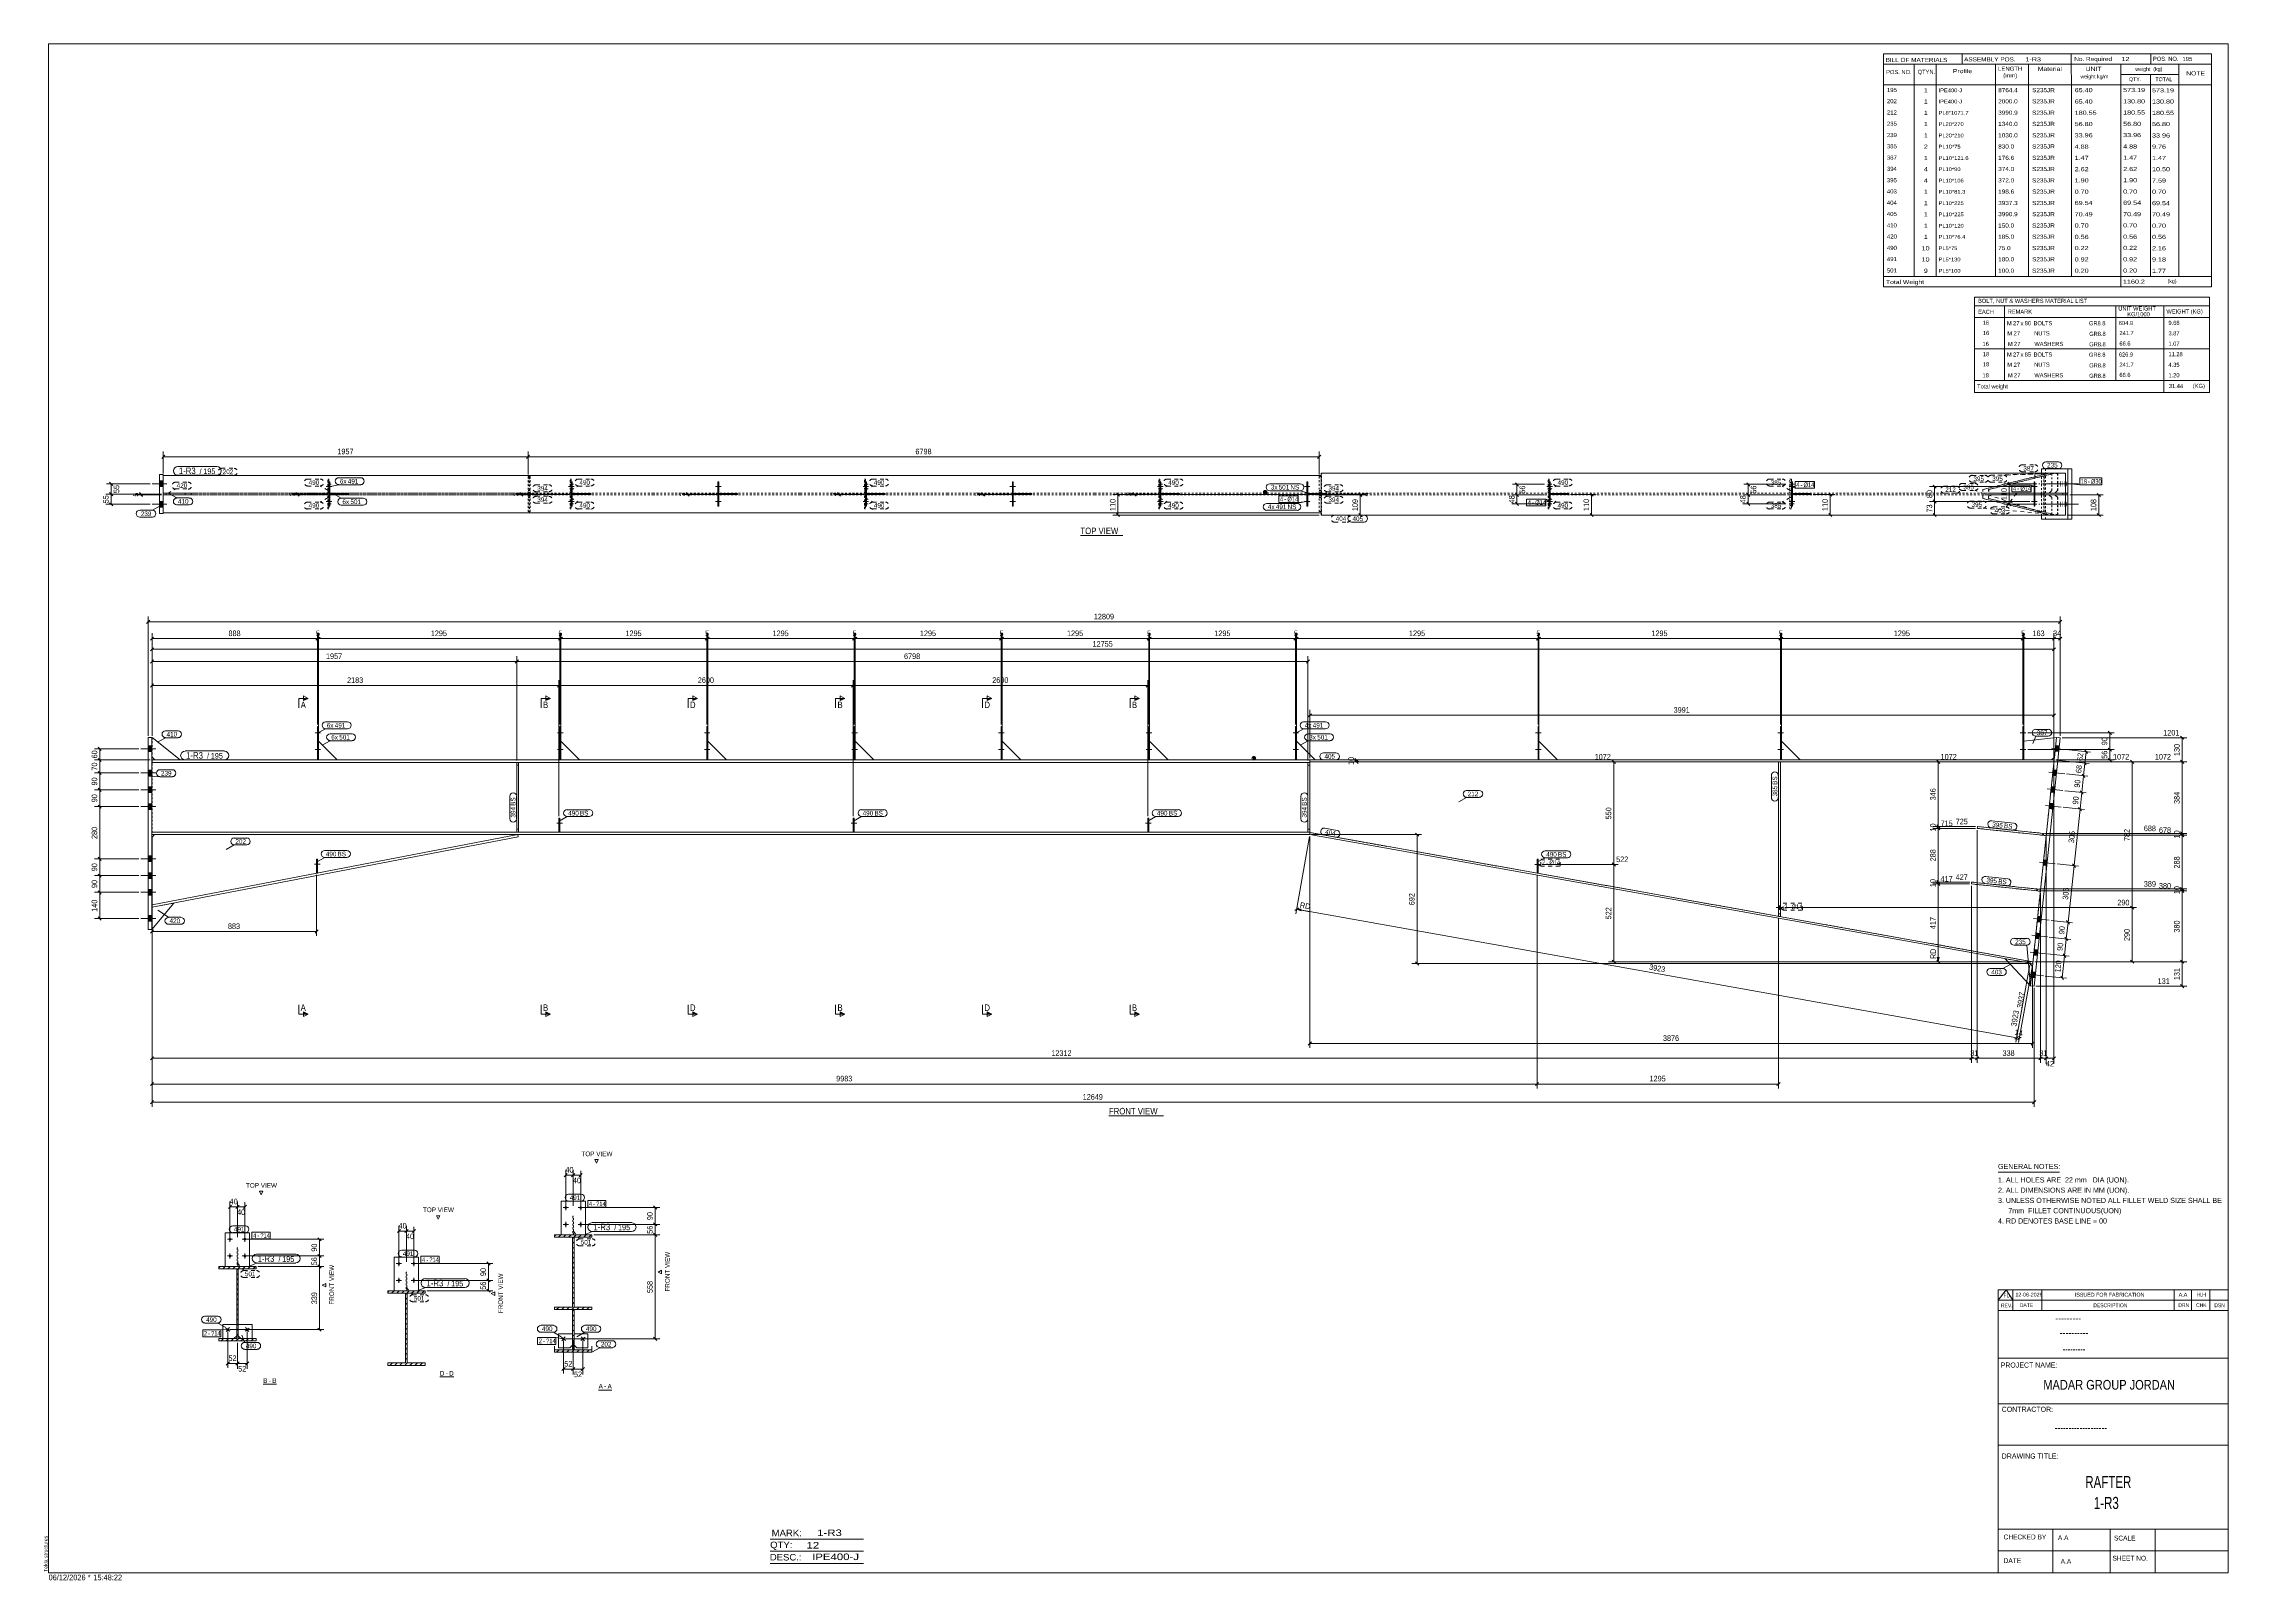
# Model space of a CAD drawing. Header units: millimetres. Extents: x 2 to 1174, y 1 to 825.
import ezdxf

# ---------------------------------------------------------------- set-up
doc = ezdxf.new("R2010")
doc.units = ezdxf.units.MM
for name, pattern in [('XKITLINE00', [0]), ('XKITLINE01', [4, 1, -1, 1, -1]), ('XKITLINE02', [4, 2, -2])]:
    doc.linetypes.add(name, pattern=pattern)
for name, color, linetype, lineweight in [('Bolt', 3, 'Continuous', 0), ('BoltMark', 7, 'Continuous', 0), ('Dimensions', 7, 'Continuous', 0), ('DrawingSheet', 5, 'Continuous', 0), ('OtherObjectType', 7, 'Continuous', 0), ('Part', 2, 'Continuous', 0), ('PartMark', 7, 'Continuous', 0), ('Section', 6, 'Continuous', 0)]:
    doc.layers.add(name, color=color, linetype=linetype, lineweight=lineweight)
doc.styles.add('@ARIAL_UNICODE_MS_BOLD', font='ARIAL.TTF')
doc.styles.add('ARIAL', font='ARIAL.TTF')
doc.styles.add('ARIAL_NARROW', font='ARIALN.TTF')
doc.styles.add('COMIC_SANS_MS_BOLD', font='COMICBD.TTF')
doc.styles.add('SWIS721_EX_BT', font='ARIAL.TTF')
doc.styles.add('SWISSE', font='ARIAL.TTF')

# ---------------------------------------------------------------- blocks, each defined once
blk = doc.blocks.new('*A1')
at = {"layer": 'Part', "color": 7, "linetype": 'XKITLINE00', "lineweight": 0}
for p, q in [((186.9, 155.5), (187.6, 156.2)), ((189, 154.9), (190.3, 156.2)), ((191.7, 154.9), (193, 156.2)), ((194.4, 154.9), (195.7, 156.2)), ((196.5, 154.3), (198.4, 156.2)), ((196.5, 151.6), (197.3, 152.4)), ((199.8, 154.9), (201.1, 156.2)), ((202.5, 154.9), (203.8, 156.2)), ((205.2, 154.9), (206.5, 156.2)), ((196.5, 148.9), (197.3, 149.7)), ((196.5, 146.2), (197.3, 147)), ((196.5, 143.5), (197.3, 144.3)), ((196.5, 140.8), (197.3, 141.6)), ((196.5, 138.1), (197.3, 138.9)), ((196.5, 135.4), (197.3, 136.2)), ((196.5, 132.7), (197.3, 133.5)), ((196.5, 130), (197.3, 130.8)), ((188.1, 116.2), (189.4, 117.5)), ((190.7, 116.2), (192, 117.5)), ((193.4, 116.2), (194.7, 117.5)), ((196.1, 116.2), (197.4, 117.5)), ((196.5, 127.4), (197.3, 128.2)), ((196.5, 124.7), (197.3, 125.5)), ((196.5, 122), (197.3, 122.8)), ((196.5, 119.3), (197.3, 120.1)), ((198.8, 116.2), (200.1, 117.5)), ((201.5, 116.2), (202.8, 117.5)), ((204.2, 116.2), (205.5, 117.5))]:
    blk.add_line(p, q, dxfattribs=at)
blk = doc.blocks.new('*A2')
at = {"layer": 'Part', "color": 7, "linetype": 'XKITLINE00', "lineweight": 0}
for p, q in [((96.3, 168.5), (97.1, 169.3)), ((98.4, 168), (99.7, 169.3)), ((101.1, 168), (102.4, 169.3)), ((103.8, 168), (105.1, 169.3)), ((105.9, 167.4), (107.8, 169.3)), ((105.9, 164.7), (106.7, 165.5)), ((109.2, 168), (110.5, 169.3)), ((111.9, 168), (113.2, 169.3)), ((114.6, 168), (115.9, 169.3)), ((105.9, 162), (106.7, 162.8)), ((105.9, 159.3), (106.7, 160.1)), ((105.9, 156.6), (106.7, 157.4)), ((105.9, 153.9), (106.7, 154.7)), ((105.9, 151.2), (106.7, 152)), ((105.9, 148.5), (106.7, 149.3)), ((105.9, 145.8), (106.7, 146.6)), ((105.9, 143.1), (106.7, 143.9)), ((105.9, 140.4), (106.7, 141.2)), ((97.5, 129.3), (98.8, 130.6)), ((100.2, 129.3), (101.5, 130.6)), ((102.9, 129.3), (104.2, 130.6)), ((105.5, 129.3), (106.8, 130.6)), ((105.9, 137.7), (106.7, 138.5)), ((105.9, 135), (106.7, 135.8)), ((105.9, 132.3), (106.7, 133.1)), ((108.2, 129.3), (109.5, 130.6)), ((110.9, 129.3), (112.2, 130.6)), ((113.6, 129.3), (114.9, 130.6))]:
    blk.add_line(p, q, dxfattribs=at)
blk = doc.blocks.new('*A3')
at = {"layer": 'Part', "color": 7, "linetype": 'XKITLINE00', "lineweight": 0}
for p, q in [((276.4, 185.5), (277.1, 186.2)), ((278.5, 184.9), (279.8, 186.2)), ((281.2, 184.9), (282.5, 186.2)), ((283.9, 184.9), (285.2, 186.2)), ((286, 184.3), (287.9, 186.2)), ((286, 181.6), (286.8, 182.4)), ((286, 178.9), (286.8, 179.7)), ((286, 176.2), (286.8, 177)), ((289.3, 184.9), (290.6, 186.2)), ((292, 184.9), (293.3, 186.2)), ((294.7, 184.9), (296, 186.2)), ((286, 173.6), (286.8, 174.4)), ((286, 170.9), (286.8, 171.7)), ((286, 168.2), (286.8, 169)), ((286, 165.5), (286.8, 166.3)), ((286, 162.8), (286.8, 163.6)), ((286, 160.1), (286.8, 160.9)), ((286, 157.4), (286.8, 158.2)), ((286, 154.7), (286.8, 155.5)), ((286, 152), (286.8, 152.8)), ((277.5, 146.2), (278.8, 147.5)), ((280.2, 146.2), (281.5, 147.5)), ((282.9, 146.2), (284.2, 147.5)), ((285.6, 146.2), (286.9, 147.5)), ((286, 149.3), (286.8, 150.1)), ((288.3, 146.2), (289.6, 147.5)), ((291, 146.2), (292.3, 147.5)), ((293.7, 146.2), (295, 147.5))]:
    blk.add_line(p, q, dxfattribs=at)
blk = doc.blocks.new('*A4')
at = {"layer": 'Part', "color": 7, "linetype": 'XKITLINE00', "lineweight": 0}
for p, q in [((286, 145.2), (286.8, 146)), ((286, 142.5), (286.8, 143.3)), ((286, 139.9), (286.8, 140.7)), ((286, 137.2), (286.8, 138)), ((286, 134.5), (286.8, 135.3)), ((286, 131.8), (286.8, 132.6)), ((286, 129.1), (286.8, 129.9)), ((277.5, 123.3), (278.9, 124.6)), ((280.2, 123.3), (281.5, 124.6)), ((282.9, 123.3), (284.2, 124.6)), ((285.6, 123.3), (286.9, 124.6)), ((286, 126.4), (286.8, 127.2)), ((288.3, 123.3), (289.6, 124.6)), ((291, 123.3), (292.3, 124.6)), ((293.7, 123.3), (295, 124.6))]:
    blk.add_line(p, q, dxfattribs=at)
blk = doc.blocks.new('*A5')
at = {"layer": 'Bolt'}
for points in [[(60.4, 445.4), (58.4, 445.4), (58.4, 448.4), (60.4, 448.4)], [(60.4, 445.4), (58.4, 445.4), (58.4, 448.4), (60.4, 448.4)], [(60.4, 432.4), (58.4, 432.4), (58.4, 435.4), (60.4, 435.4)], [(60.4, 432.4), (58.4, 432.4), (58.4, 435.4), (60.4, 435.4)], [(60.4, 423.4), (58.4, 423.4), (58.4, 426.4), (60.4, 426.4)], [(60.4, 423.4), (58.4, 423.4), (58.4, 426.4), (60.4, 426.4)], [(60.4, 414.4), (58.4, 414.4), (58.4, 417.4), (60.4, 417.4)], [(60.4, 414.4), (58.4, 414.4), (58.4, 417.4), (60.4, 417.4)], [(60.4, 386.4), (58.4, 386.4), (58.4, 389.4), (60.4, 389.4)], [(60.4, 386.4), (58.4, 386.4), (58.4, 389.4), (60.4, 389.4)], [(60.4, 377.4), (58.4, 377.4), (58.4, 380.4), (60.4, 380.4)], [(60.4, 377.4), (58.4, 377.4), (58.4, 380.4), (60.4, 380.4)], [(60.4, 368.4), (58.4, 368.4), (58.4, 371.4), (60.4, 371.4)], [(60.4, 368.4), (58.4, 368.4), (58.4, 371.4), (60.4, 371.4)], [(60.4, 354.4), (58.4, 354.4), (58.4, 357.4), (60.4, 357.4)], [(60.4, 354.4), (58.4, 354.4), (58.4, 357.4), (60.4, 357.4)]]:
    blk.add_hatch(color=3, dxfattribs=at).paths.add_polyline_path(points, flags=17)
at = {"layer": 'Bolt', "color": 3, "linetype": 'XKITLINE00', "lineweight": 0}
for p, q in [((54.5, 446.9), (62.5, 446.9)), ((54.5, 446.9), (62.5, 446.9)), ((58.4, 448.4), (60.4, 448.4)), ((58.4, 448.4), (60.4, 448.4)), ((58.4, 445.4), (60.4, 445.4)), ((58.4, 445.4), (60.4, 445.4)), ((54.5, 433.9), (62.5, 433.9)), ((54.5, 433.9), (62.5, 433.9)), ((58.4, 435.4), (60.4, 435.4)), ((58.4, 435.4), (60.4, 435.4)), ((54.5, 424.9), (62.5, 424.9)), ((54.5, 424.9), (62.5, 424.9)), ((58.4, 432.4), (60.4, 432.4)), ((58.4, 432.4), (60.4, 432.4)), ((58.4, 426.4), (60.4, 426.4)), ((58.4, 426.4), (60.4, 426.4)), ((58.4, 423.4), (60.4, 423.4)), ((58.4, 423.4), (60.4, 423.4)), ((54.5, 415.9), (62.5, 415.9)), ((54.5, 415.9), (62.5, 415.9)), ((58.4, 417.4), (60.4, 417.4)), ((58.4, 417.4), (60.4, 417.4)), ((58.4, 414.4), (60.4, 414.4)), ((58.4, 414.4), (60.4, 414.4)), ((54.5, 387.9), (62.5, 387.9)), ((54.5, 387.9), (62.5, 387.9)), ((58.4, 389.4), (60.4, 389.4)), ((58.4, 389.4), (60.4, 389.4)), ((54.5, 378.9), (62.5, 378.9)), ((54.5, 378.9), (62.5, 378.9)), ((58.4, 386.4), (60.4, 386.4)), ((58.4, 386.4), (60.4, 386.4)), ((58.4, 380.4), (60.4, 380.4)), ((58.4, 380.4), (60.4, 380.4)), ((58.4, 377.4), (60.4, 377.4)), ((58.4, 377.4), (60.4, 377.4)), ((54.5, 369.9), (62.5, 369.9)), ((54.5, 369.9), (62.5, 369.9)), ((58.4, 371.4), (60.4, 371.4)), ((58.4, 371.4), (60.4, 371.4)), ((58.4, 368.4), (60.4, 368.4)), ((58.4, 368.4), (60.4, 368.4)), ((54.5, 355.9), (62.5, 355.9)), ((54.5, 355.9), (62.5, 355.9)), ((58.4, 357.4), (60.4, 357.4)), ((58.4, 357.4), (60.4, 357.4)), ((58.4, 354.4), (60.4, 354.4)), ((58.4, 354.4), (60.4, 354.4))]:
    blk.add_line(p, q, dxfattribs=at)
blk = doc.blocks.new('*A6')
at = {"layer": 'Part', "color": 2, "linetype": 'XKITLINE00', "lineweight": 0}
for p, q in [((58.4, 349.9), (58.4, 452.9)), ((60.4, 452.9), (58.4, 452.9)), ((60.4, 349.9), (60.4, 452.9)), ((60.4, 349.9), (58.4, 349.9))]:
    blk.add_line(p, q, dxfattribs=at)
blk = doc.blocks.new('*A7')
at = {"layer": 'Part', "color": 2, "linetype": 'XKITLINE00', "lineweight": 0}
for p, q in [((1081.9, 453), (1064.3, 450.9)), ((1079.1, 440.9), (1080.8, 442.4))]:
    blk.add_line(p, q, dxfattribs=at)
at = {"layer": 'Part', "color": 7, "linetype": 'XKITLINE01', "lineweight": 0}
for p, q in [((1064.3, 450.9), (1064.3, 440.9)), ((1080.8, 442.4), (1081.9, 453)), ((1064.3, 440.9), (1079.1, 440.9))]:
    blk.add_line(p, q, dxfattribs=at)
blk = doc.blocks.new('*A8')
at = {"layer": 'Part', "color": 2, "linetype": 'XKITLINE00', "lineweight": 0}
blk.add_line((159.7, 440.9), (149.7, 450.9), dxfattribs=at)
at = {"layer": 'Part', "color": 7, "linetype": 'XKITLINE01', "lineweight": 0}
for p, q in [((149.7, 450.9), (149.7, 440.9)), ((149.7, 440.9), (159.7, 440.9))]:
    blk.add_line(p, q, dxfattribs=at)
blk = doc.blocks.new('*A9')
at = {"layer": 'Part', "color": 2, "linetype": 'XKITLINE00', "lineweight": 0}
for p, q in [((149.2, 458.9), (149.7, 458.9)), ((149.2, 458.9), (149.2, 440.9)), ((149.7, 458.9), (149.7, 440.9))]:
    blk.add_line(p, q, dxfattribs=at)
at = {"layer": 'Part', "color": 7, "linetype": 'XKITLINE01', "lineweight": 0}
blk.add_line((149.7, 440.9), (149.2, 440.9), dxfattribs=at)
blk = doc.blocks.new('*A10')
at = {"layer": 'Part', "color": 7, "linetype": 'XKITLINE01', "lineweight": 0}
for p, q in [((148.7, 387.7), (148.7, 380.2)), ((149.2, 387.7), (148.7, 387.7)), ((149.2, 380.2), (149.2, 387.7)), ((148.7, 381.7), (149.2, 381.7)), ((148.7, 380.2), (149.2, 380.2))]:
    blk.add_line(p, q, dxfattribs=at)
blk = doc.blocks.new('*A11')
at = {"layer": 'Part', "color": 2, "linetype": 'XKITLINE00', "lineweight": 0}
for p, q in [((148.7, 380.2), (148.7, 387.7)), ((148.7, 387.7), (149.2, 387.7)), ((149.2, 387.7), (149.2, 380.2)), ((149.2, 380.2), (148.7, 380.2))]:
    blk.add_line(p, q, dxfattribs=at)
at = {"layer": 'Part', "color": 7, "linetype": 'XKITLINE01', "lineweight": 0}
blk.add_line((148.7, 381.7), (149.2, 381.7), dxfattribs=at)
blk = doc.blocks.new('*A12')
at = {"layer": 'Part', "color": 2, "linetype": 'XKITLINE00', "lineweight": 0}
blk.add_line((289.7, 440.9), (279.7, 450.9), dxfattribs=at)
at = {"layer": 'Part', "color": 7, "linetype": 'XKITLINE01', "lineweight": 0}
for p, q in [((279.7, 450.9), (279.7, 440.9)), ((279.7, 440.9), (289.7, 440.9))]:
    blk.add_line(p, q, dxfattribs=at)
blk = doc.blocks.new('*A13')
at = {"layer": 'Part', "color": 2, "linetype": 'XKITLINE00', "lineweight": 0}
for p, q in [((279.2, 458.9), (279.7, 458.9)), ((279.2, 458.9), (279.2, 440.9)), ((279.7, 458.9), (279.7, 440.9))]:
    blk.add_line(p, q, dxfattribs=at)
at = {"layer": 'Part', "color": 7, "linetype": 'XKITLINE01', "lineweight": 0}
blk.add_line((279.7, 440.9), (279.2, 440.9), dxfattribs=at)
blk = doc.blocks.new('*A14')
at = {"layer": 'Part', "color": 7, "linetype": 'XKITLINE01', "lineweight": 0}
for p, q in [((278.7, 409.7), (278.7, 402.2)), ((279.2, 409.7), (278.7, 409.7)), ((278.7, 403.7), (279.2, 403.7)), ((278.7, 402.2), (279.2, 402.2)), ((279.2, 402.2), (279.2, 409.7))]:
    blk.add_line(p, q, dxfattribs=at)
blk = doc.blocks.new('*A15')
at = {"layer": 'Part', "color": 2, "linetype": 'XKITLINE00', "lineweight": 0}
for p, q in [((278.7, 402.2), (278.7, 409.7)), ((278.7, 409.7), (279.2, 409.7)), ((279.2, 409.7), (279.2, 402.2))]:
    blk.add_line(p, q, dxfattribs=at)
at = {"layer": 'Part', "color": 7, "linetype": 'XKITLINE01', "lineweight": 0}
for p, q in [((278.7, 403.7), (279.2, 403.7)), ((279.2, 402.2), (278.7, 402.2))]:
    blk.add_line(p, q, dxfattribs=at)
blk = doc.blocks.new('*A16')
at = {"layer": 'Part', "color": 2, "linetype": 'XKITLINE00', "lineweight": 0}
blk.add_line((368.5, 440.9), (358.5, 450.9), dxfattribs=at)
at = {"layer": 'Part', "color": 7, "linetype": 'XKITLINE01', "lineweight": 0}
for p, q in [((358.5, 450.9), (358.5, 440.9)), ((358.5, 440.9), (368.5, 440.9))]:
    blk.add_line(p, q, dxfattribs=at)
blk = doc.blocks.new('*A17')
at = {"layer": 'Part', "color": 2, "linetype": 'XKITLINE00', "lineweight": 0}
for p, q in [((358, 458.9), (358.5, 458.9)), ((358, 458.9), (358, 440.9)), ((358.5, 458.9), (358.5, 440.9))]:
    blk.add_line(p, q, dxfattribs=at)
at = {"layer": 'Part', "color": 7, "linetype": 'XKITLINE01', "lineweight": 0}
blk.add_line((358.5, 440.9), (358, 440.9), dxfattribs=at)
blk = doc.blocks.new('*A18')
at = {"layer": 'Part', "color": 2, "linetype": 'XKITLINE00', "lineweight": 0}
blk.add_line((447.6, 440.9), (437.6, 450.9), dxfattribs=at)
at = {"layer": 'Part', "color": 7, "linetype": 'XKITLINE01', "lineweight": 0}
for p, q in [((437.6, 450.9), (437.6, 440.9)), ((437.6, 440.9), (447.6, 440.9))]:
    blk.add_line(p, q, dxfattribs=at)
blk = doc.blocks.new('*A19')
at = {"layer": 'Part', "color": 2, "linetype": 'XKITLINE00', "lineweight": 0}
for p, q in [((437.1, 458.9), (437.6, 458.9)), ((437.1, 458.9), (437.1, 440.9)), ((437.6, 458.9), (437.6, 440.9))]:
    blk.add_line(p, q, dxfattribs=at)
at = {"layer": 'Part', "color": 7, "linetype": 'XKITLINE01', "lineweight": 0}
blk.add_line((437.6, 440.9), (437.1, 440.9), dxfattribs=at)
blk = doc.blocks.new('*A20')
at = {"layer": 'Part', "color": 7, "linetype": 'XKITLINE01', "lineweight": 0}
for p, q in [((436.6, 409.7), (436.6, 402.2)), ((437.1, 409.7), (436.6, 409.7)), ((436.6, 403.7), (437.1, 403.7)), ((436.6, 402.2), (437.1, 402.2)), ((437.1, 402.2), (437.1, 409.7))]:
    blk.add_line(p, q, dxfattribs=at)
blk = doc.blocks.new('*A21')
at = {"layer": 'Part', "color": 2, "linetype": 'XKITLINE00', "lineweight": 0}
for p, q in [((436.6, 402.2), (436.6, 409.7)), ((436.6, 409.7), (437.1, 409.7)), ((437.1, 409.7), (437.1, 402.2))]:
    blk.add_line(p, q, dxfattribs=at)
at = {"layer": 'Part', "color": 7, "linetype": 'XKITLINE01', "lineweight": 0}
for p, q in [((436.6, 403.7), (437.1, 403.7)), ((437.1, 402.2), (436.6, 402.2))]:
    blk.add_line(p, q, dxfattribs=at)
blk = doc.blocks.new('*A22')
at = {"layer": 'Part', "color": 2, "linetype": 'XKITLINE00', "lineweight": 0}
blk.add_line((526.4, 440.9), (516.4, 450.9), dxfattribs=at)
at = {"layer": 'Part', "color": 7, "linetype": 'XKITLINE01', "lineweight": 0}
for p, q in [((516.4, 450.9), (516.4, 440.9)), ((516.4, 440.9), (526.4, 440.9))]:
    blk.add_line(p, q, dxfattribs=at)
blk = doc.blocks.new('*A23')
at = {"layer": 'Part', "color": 2, "linetype": 'XKITLINE00', "lineweight": 0}
for p, q in [((515.9, 458.9), (516.4, 458.9)), ((515.9, 458.9), (515.9, 440.9)), ((516.4, 458.9), (516.4, 440.9))]:
    blk.add_line(p, q, dxfattribs=at)
at = {"layer": 'Part', "color": 7, "linetype": 'XKITLINE01', "lineweight": 0}
blk.add_line((516.4, 440.9), (515.9, 440.9), dxfattribs=at)
blk = doc.blocks.new('*A24')
at = {"layer": 'Part', "color": 2, "linetype": 'XKITLINE00', "lineweight": 0}
blk.add_line((605.5, 440.9), (595.5, 450.9), dxfattribs=at)
at = {"layer": 'Part', "color": 7, "linetype": 'XKITLINE01', "lineweight": 0}
for p, q in [((595.5, 450.9), (595.5, 440.9)), ((595.5, 440.9), (605.5, 440.9))]:
    blk.add_line(p, q, dxfattribs=at)
blk = doc.blocks.new('*A25')
at = {"layer": 'Part', "color": 2, "linetype": 'XKITLINE00', "lineweight": 0}
for p, q in [((595, 458.9), (595.5, 458.9)), ((595, 458.9), (595, 440.9)), ((595.5, 458.9), (595.5, 440.9))]:
    blk.add_line(p, q, dxfattribs=at)
at = {"layer": 'Part', "color": 7, "linetype": 'XKITLINE01', "lineweight": 0}
blk.add_line((595.5, 440.9), (595, 440.9), dxfattribs=at)
blk = doc.blocks.new('*A26')
at = {"layer": 'Part', "color": 7, "linetype": 'XKITLINE01', "lineweight": 0}
for p, q in [((594.5, 409.7), (594.5, 402.2)), ((595, 409.7), (594.5, 409.7)), ((594.5, 403.7), (595, 403.7)), ((594.5, 402.2), (595, 402.2)), ((595, 402.2), (595, 409.7))]:
    blk.add_line(p, q, dxfattribs=at)
blk = doc.blocks.new('*A27')
at = {"layer": 'Part', "color": 2, "linetype": 'XKITLINE00', "lineweight": 0}
for p, q in [((594.5, 402.2), (594.5, 409.7)), ((594.5, 409.7), (595, 409.7)), ((595, 409.7), (595, 402.2))]:
    blk.add_line(p, q, dxfattribs=at)
at = {"layer": 'Part', "color": 7, "linetype": 'XKITLINE01', "lineweight": 0}
for p, q in [((594.5, 403.7), (595, 403.7)), ((595, 402.2), (594.5, 402.2))]:
    blk.add_line(p, q, dxfattribs=at)
blk = doc.blocks.new('*A28')
at = {"layer": 'Part', "color": 2, "linetype": 'XKITLINE00', "lineweight": 0}
blk.add_line((684.3, 440.9), (674.3, 450.9), dxfattribs=at)
at = {"layer": 'Part', "color": 7, "linetype": 'XKITLINE01', "lineweight": 0}
for p, q in [((674.3, 450.9), (674.3, 440.9)), ((674.3, 440.9), (684.3, 440.9))]:
    blk.add_line(p, q, dxfattribs=at)
blk = doc.blocks.new('*A29')
at = {"layer": 'Part', "color": 2, "linetype": 'XKITLINE00', "lineweight": 0}
for p, q in [((673.8, 458.9), (674.3, 458.9)), ((673.8, 458.9), (673.8, 440.9)), ((674.3, 458.9), (674.3, 440.9))]:
    blk.add_line(p, q, dxfattribs=at)
at = {"layer": 'Part', "color": 7, "linetype": 'XKITLINE01', "lineweight": 0}
blk.add_line((674.3, 440.9), (673.8, 440.9), dxfattribs=at)
blk = doc.blocks.new('*A30')
at = {"layer": 'Part', "color": 2, "linetype": 'XKITLINE00', "lineweight": 0}
blk.add_line((814.3, 440.9), (804.3, 450.9), dxfattribs=at)
at = {"layer": 'Part', "color": 7, "linetype": 'XKITLINE01', "lineweight": 0}
for p, q in [((804.3, 450.9), (804.3, 440.9)), ((804.3, 440.9), (814.3, 440.9))]:
    blk.add_line(p, q, dxfattribs=at)
blk = doc.blocks.new('*A31')
at = {"layer": 'Part', "color": 2, "linetype": 'XKITLINE00', "lineweight": 0}
for p, q in [((803.8, 458.9), (804.3, 458.9)), ((803.8, 458.9), (803.8, 440.9)), ((804.3, 458.9), (804.3, 440.9))]:
    blk.add_line(p, q, dxfattribs=at)
at = {"layer": 'Part', "color": 7, "linetype": 'XKITLINE01', "lineweight": 0}
blk.add_line((804.3, 440.9), (803.8, 440.9), dxfattribs=at)
blk = doc.blocks.new('*A32')
at = {"layer": 'Part', "color": 7, "linetype": 'XKITLINE01', "lineweight": 0}
for p, q in [((803.3, 387.6), (803.3, 380.1)), ((803.8, 387.6), (803.3, 387.6)), ((803.8, 380.1), (803.8, 387.6)), ((803.3, 381.6), (803.8, 381.6)), ((803.3, 380.1), (803.8, 380.1))]:
    blk.add_line(p, q, dxfattribs=at)
blk = doc.blocks.new('*A33')
at = {"layer": 'Part', "color": 2, "linetype": 'XKITLINE00', "lineweight": 0}
for p, q in [((803.8, 387.6), (803.3, 387.6)), ((803.3, 387.6), (803.3, 380.2)), ((803.8, 387.6), (803.8, 380.1))]:
    blk.add_line(p, q, dxfattribs=at)
at = {"layer": 'Part', "color": 7, "linetype": 'XKITLINE01', "lineweight": 0}
for p, q in [((803.3, 381.6), (803.8, 381.6)), ((803.3, 380.1), (803.3, 380.2)), ((803.8, 380.1), (803.3, 380.1))]:
    blk.add_line(p, q, dxfattribs=at)
blk = doc.blocks.new('*A34')
at = {"layer": 'Part', "color": 2, "linetype": 'XKITLINE00', "lineweight": 0}
blk.add_line((944.3, 440.9), (934.3, 450.9), dxfattribs=at)
at = {"layer": 'Part', "color": 7, "linetype": 'XKITLINE01', "lineweight": 0}
for p, q in [((934.3, 450.9), (934.3, 440.9)), ((934.3, 440.9), (944.3, 440.9))]:
    blk.add_line(p, q, dxfattribs=at)
blk = doc.blocks.new('*A35')
at = {"layer": 'Part', "color": 2, "linetype": 'XKITLINE00', "lineweight": 0}
for p, q in [((933.8, 458.9), (934.3, 458.9)), ((933.8, 458.9), (933.8, 440.9)), ((934.3, 458.9), (934.3, 440.9))]:
    blk.add_line(p, q, dxfattribs=at)
at = {"layer": 'Part', "color": 7, "linetype": 'XKITLINE01', "lineweight": 0}
blk.add_line((934.3, 440.9), (933.8, 440.9), dxfattribs=at)
blk = doc.blocks.new('*A36')
at = {"layer": 'Part', "color": 7, "linetype": 'XKITLINE01', "lineweight": 0}
for p, q in [((932.8, 439.9), (932.8, 356.9)), ((933.8, 439.9), (932.8, 439.9)), ((933.8, 356.9), (933.8, 439.9)), ((932.8, 358.4), (933.8, 358.4)), ((932.8, 356.9), (933.8, 356.9))]:
    blk.add_line(p, q, dxfattribs=at)
blk = doc.blocks.new('*A37')
at = {"layer": 'Part', "color": 2, "linetype": 'XKITLINE00', "lineweight": 0}
for p, q in [((932.8, 439.9), (932.8, 357.1)), ((933.8, 439.9), (933.8, 356.9))]:
    blk.add_line(p, q, dxfattribs=at)
at = {"layer": 'Part', "color": 7, "linetype": 'XKITLINE01', "lineweight": 0}
for p, q in [((933.8, 439.9), (932.8, 439.9)), ((932.8, 358.4), (933.8, 358.4)), ((932.8, 356.9), (932.8, 357.1)), ((933.8, 356.9), (932.8, 356.9))]:
    blk.add_line(p, q, dxfattribs=at)
blk = doc.blocks.new('*A38')
at = {"layer": 'Part', "color": 2, "linetype": 'XKITLINE00', "lineweight": 0}
for p, q in [((1063.8, 458.9), (1064.3, 458.9)), ((1063.8, 458.9), (1063.8, 440.9)), ((1064.3, 458.9), (1064.3, 440.9))]:
    blk.add_line(p, q, dxfattribs=at)
at = {"layer": 'Part', "color": 7, "linetype": 'XKITLINE01', "lineweight": 0}
blk.add_line((1064.3, 440.9), (1063.8, 440.9), dxfattribs=at)
blk = doc.blocks.new('*A39')
at = {"layer": 'Part', "color": 2, "linetype": 'XKITLINE00', "lineweight": 0}
for p, q in [((1039.5, 405.2), (1039.4, 404.2)), ((1076.3, 400.3), (1039.4, 404.2)), ((1076.5, 401.3), (1039.5, 405.2)), ((1074.4, 400.5), (1074.5, 401.5))]:
    blk.add_line(p, q, dxfattribs=at)
at = {"layer": 'Part', "color": 7, "linetype": 'XKITLINE01', "lineweight": 0}
for p, q in [((1074.9, 400.5), (1075, 401.5)), ((1076.5, 401.3), (1076.3, 400.3))]:
    blk.add_line(p, q, dxfattribs=at)
blk = doc.blocks.new('*A40')
at = {"layer": 'Part', "color": 2, "linetype": 'XKITLINE00', "lineweight": 0}
for p, q in [((1036.3, 375.4), (1036.2, 374.4)), ((1073.3, 371.5), (1036.3, 375.4)), ((1073.2, 370.5), (1036.2, 374.4)), ((1071.2, 370.7), (1071.3, 371.7))]:
    blk.add_line(p, q, dxfattribs=at)
at = {"layer": 'Part', "color": 7, "linetype": 'XKITLINE01', "lineweight": 0}
for p, q in [((1071.7, 370.7), (1071.8, 371.7)), ((1073.3, 371.5), (1073.2, 370.5))]:
    blk.add_line(p, q, dxfattribs=at)
blk = doc.blocks.new('*A41')
at = {"layer": 'Part', "color": 7, "linetype": 'XKITLINE01', "lineweight": 0}
for p, q in [((1039.4, 404.2), (1039.5, 405.2)), ((1076.3, 400.3), (1039.4, 404.2)), ((1076.5, 401.3), (1039.5, 405.2)), ((1074.4, 400.5), (1074.5, 401.5)), ((1074.9, 400.5), (1075, 401.5)), ((1076.5, 401.3), (1076.3, 400.3))]:
    blk.add_line(p, q, dxfattribs=at)
blk = doc.blocks.new('*A42')
at = {"layer": 'Part', "color": 7, "linetype": 'XKITLINE01', "lineweight": 0}
for p, q in [((1036.2, 374.4), (1036.3, 375.4)), ((1073.3, 371.5), (1036.3, 375.4)), ((1073.2, 370.5), (1036.2, 374.4)), ((1071.2, 370.7), (1071.3, 371.7)), ((1071.7, 370.7), (1071.8, 371.7)), ((1073.3, 371.5), (1073.2, 370.5))]:
    blk.add_line(p, q, dxfattribs=at)
blk = doc.blocks.new('*A43')
at = {"layer": 'Part', "color": 2, "linetype": 'XKITLINE00', "lineweight": 0}
for p, q in [((1067.9, 319.8), (1054.3, 334.3)), ((1067.6, 332), (1069, 330.2))]:
    blk.add_line(p, q, dxfattribs=at)
at = {"layer": 'Part', "color": 7, "linetype": 'XKITLINE01', "lineweight": 0}
for p, q in [((1054.3, 334.3), (1067.6, 332)), ((1069, 330.2), (1067.9, 319.8))]:
    blk.add_line(p, q, dxfattribs=at)
blk = doc.blocks.new('*A44')
at = {"layer": 'Part', "color": 7, "linetype": 'XKITLINE01', "lineweight": 0}
for p, q in [((681.4, 401.9), (681.4, 439.9)), ((681.4, 439.9), (1080.5, 439.9)), ((1080.5, 439.9), (1069.2, 332.7)), ((1069.2, 332.7), (681.6, 401.9))]:
    blk.add_line(p, q, dxfattribs=at)
at = {"layer": 'Part', "color": 2, "linetype": 'XKITLINE00', "lineweight": 0}
blk.add_line((681.6, 401.9), (681.4, 401.9), dxfattribs=at)
blk = doc.blocks.new('*A45')
at = {"layer": 'Part', "color": 2, "linetype": 'XKITLINE00', "lineweight": 0}
for p, q in [((680.4, 402.2), (680.4, 439.6)), ((681.4, 402.2), (681.4, 439.6))]:
    blk.add_line(p, q, dxfattribs=at)
at = {"layer": 'Part', "color": 7, "linetype": 'XKITLINE01', "lineweight": 0}
for p, q in [((680.4, 439.6), (681.4, 439.6)), ((680.4, 438.1), (681.4, 438.1)), ((680.4, 403.7), (681.4, 403.7)), ((680.4, 402.2), (681.4, 402.2))]:
    blk.add_line(p, q, dxfattribs=at)
blk = doc.blocks.new('*A46')
at = {"layer": 'Part', "color": 7, "linetype": 'XKITLINE01', "lineweight": 0}
for p, q in [((680.4, 402.2), (680.4, 439.6)), ((680.4, 439.6), (681.4, 439.6)), ((680.4, 438.1), (681.4, 438.1)), ((681.4, 439.6), (681.4, 402.2)), ((681.4, 403.7), (680.4, 403.7)), ((681.4, 402.2), (680.4, 402.2))]:
    blk.add_line(p, q, dxfattribs=at)
blk = doc.blocks.new('*A47')
at = {"layer": 'Part', "color": 2, "linetype": 'XKITLINE00', "lineweight": 0}
for p, q in [((256.1, 402.2), (256.1, 439.6)), ((257.1, 439.6), (257.1, 402.2))]:
    blk.add_line(p, q, dxfattribs=at)
at = {"layer": 'Part', "color": 7, "linetype": 'XKITLINE01', "lineweight": 0}
for p, q in [((256.1, 439.6), (257.1, 439.6)), ((256.1, 438.1), (257.1, 438.1)), ((256.1, 403.7), (257.1, 403.7)), ((256.1, 402.2), (257.1, 402.2))]:
    blk.add_line(p, q, dxfattribs=at)
blk = doc.blocks.new('*A48')
at = {"layer": 'Part', "color": 7, "linetype": 'XKITLINE01', "lineweight": 0}
for p, q in [((256.1, 439.6), (256.1, 402.2)), ((256.1, 439.6), (257.1, 439.6)), ((256.1, 438.1), (257.1, 438.1)), ((257.1, 439.6), (257.1, 402.2)), ((257.1, 403.7), (256.1, 403.7)), ((257.1, 402.2), (256.1, 402.2))]:
    blk.add_line(p, q, dxfattribs=at)
blk = doc.blocks.new('*A49')
at = {"layer": 'Part', "color": 2, "linetype": 'XKITLINE00', "lineweight": 0}
for p, q in [((681.4, 400.9), (681.6, 401.9)), ((1069, 331.7), (681.4, 400.9)), ((681.6, 401.9), (1069.2, 332.7)), ((1069.2, 332.7), (1069, 331.7))]:
    blk.add_line(p, q, dxfattribs=at)
blk = doc.blocks.new('*A50')
at = {"layer": 'Part', "color": 2, "linetype": 'XKITLINE00', "lineweight": 0}
for p, q in [((60.5, 452.9), (75.5, 440.9)), ((62, 440.9), (60.5, 442.4))]:
    blk.add_line(p, q, dxfattribs=at)
at = {"layer": 'Part', "color": 7, "linetype": 'XKITLINE01', "lineweight": 0}
for p, q in [((60.5, 452.9), (60.5, 442.4)), ((75.5, 440.9), (62, 440.9))]:
    blk.add_line(p, q, dxfattribs=at)
blk = doc.blocks.new('*A51')
at = {"layer": 'Part', "color": 2, "linetype": 'XKITLINE00', "lineweight": 0}
for p, q in [((60.5, 399.4), (61.9, 400.9)), ((60.5, 363.2), (256.6, 400.9)), ((256.9, 399.6), (60.5, 361.9)), ((256.6, 400.9), (256.9, 399.6))]:
    blk.add_line(p, q, dxfattribs=at)
at = {"layer": 'Part', "color": 7, "linetype": 'XKITLINE01', "lineweight": 0}
for p, q in [((60.5, 361.9), (60.5, 399.4)), ((256.6, 400.9), (61.9, 400.9))]:
    blk.add_line(p, q, dxfattribs=at)
blk = doc.blocks.new('*A52')
at = {"layer": 'Part', "color": 2, "linetype": 'XKITLINE00', "lineweight": 0}
for p, q in [((681.4, 440.9), (1080.5, 440.9)), ((681.4, 439.9), (681.4, 440.9)), ((1080.5, 439.9), (681.4, 439.9)), ((1080.5, 440.9), (1080.5, 439.9))]:
    blk.add_line(p, q, dxfattribs=at)
blk = doc.blocks.new('*A53')
at = {"layer": 'Part', "color": 2, "linetype": 'XKITLINE00', "lineweight": 0}
for p, q in [((1081.9, 453), (1067.9, 319.8)), ((1069.8, 319.6), (1083.9, 452.8)), ((1083.9, 452.8), (1081.9, 453)), ((1067.9, 319.8), (1069.8, 319.6))]:
    blk.add_line(p, q, dxfattribs=at)
blk = doc.blocks.new('*A54')
at = {"layer": 'Bolt'}
for points in [[(149.2, 456.2), (149.7, 456.2), (149.7, 454.8), (149.2, 454.8)], [(149.2, 456.2), (149.7, 456.2), (149.7, 454.8), (149.2, 454.8)], [(149.2, 447.2), (149.7, 447.2), (149.7, 445.8), (149.2, 445.8)], [(149.2, 447.2), (149.7, 447.2), (149.7, 445.8), (149.2, 445.8)]]:
    blk.add_hatch(color=3, dxfattribs=at).paths.add_polyline_path(points, flags=17)
at = {"layer": 'Bolt', "color": 3, "linetype": 'XKITLINE00', "lineweight": 0}
for p, q in [((150.9, 455.5), (147.9, 455.5)), ((150.9, 455.5), (147.9, 455.5)), ((150.9, 446.5), (147.9, 446.5)), ((150.9, 446.5), (147.9, 446.5)), ((149.7, 456.2), (149.2, 456.2)), ((149.7, 456.2), (149.2, 456.2)), ((149.7, 454.8), (149.2, 454.8)), ((149.7, 454.8), (149.2, 454.8)), ((149.7, 447.2), (149.2, 447.2)), ((149.7, 447.2), (149.2, 447.2)), ((149.7, 445.8), (149.2, 445.8)), ((149.7, 445.8), (149.2, 445.8))]:
    blk.add_line(p, q, dxfattribs=at)
blk = doc.blocks.new('*A55')
at = {"layer": 'Bolt', "color": 3, "linetype": 'XKITLINE02', "lineweight": 0}
for p, q in [((150.6, 385), (147.6, 385)), ((149.2, 386), (148.7, 386)), ((149.2, 384.1), (148.7, 384.1))]:
    blk.add_line(p, q, dxfattribs=at)
blk = doc.blocks.new('*A56')
at = {"layer": 'Bolt'}
blk.add_hatch(color=3, dxfattribs=at).paths.add_polyline_path([(149.2, 384.1), (148.7, 384.1), (148.7, 386), (149.2, 386)], flags=17)
at = {"layer": 'Bolt', "color": 3, "linetype": 'XKITLINE00', "lineweight": 0}
for p, q in [((150.6, 385), (147.6, 385)), ((149.2, 386), (148.7, 386)), ((149.2, 384.1), (148.7, 384.1))]:
    blk.add_line(p, q, dxfattribs=at)
blk = doc.blocks.new('*A57')
at = {"layer": 'Bolt'}
for points in [[(279.2, 456.2), (279.7, 456.2), (279.7, 454.8), (279.2, 454.8)], [(279.2, 456.2), (279.7, 456.2), (279.7, 454.8), (279.2, 454.8)], [(279.2, 447.2), (279.7, 447.2), (279.7, 445.8), (279.2, 445.8)], [(279.2, 447.2), (279.7, 447.2), (279.7, 445.8), (279.2, 445.8)]]:
    blk.add_hatch(color=3, dxfattribs=at).paths.add_polyline_path(points, flags=17)
at = {"layer": 'Bolt', "color": 3, "linetype": 'XKITLINE00', "lineweight": 0}
for p, q in [((280.9, 455.5), (277.9, 455.5)), ((280.9, 455.5), (277.9, 455.5)), ((280.9, 446.5), (277.9, 446.5)), ((280.9, 446.5), (277.9, 446.5)), ((279.7, 456.2), (279.2, 456.2)), ((279.7, 456.2), (279.2, 456.2)), ((279.7, 454.8), (279.2, 454.8)), ((279.7, 454.8), (279.2, 454.8)), ((279.7, 447.2), (279.2, 447.2)), ((279.7, 447.2), (279.2, 447.2)), ((279.7, 445.8), (279.2, 445.8)), ((279.7, 445.8), (279.2, 445.8))]:
    blk.add_line(p, q, dxfattribs=at)
blk = doc.blocks.new('*A58')
at = {"layer": 'Bolt', "color": 3, "linetype": 'XKITLINE02', "lineweight": 0}
for p, q in [((280.6, 407), (277.6, 407)), ((279.2, 408), (278.7, 408)), ((279.2, 406), (278.7, 406))]:
    blk.add_line(p, q, dxfattribs=at)
blk = doc.blocks.new('*A59')
at = {"layer": 'Bolt'}
blk.add_hatch(color=3, dxfattribs=at).paths.add_polyline_path([(279.2, 406), (278.7, 406), (278.7, 408), (279.2, 408)], flags=17)
at = {"layer": 'Bolt', "color": 3, "linetype": 'XKITLINE00', "lineweight": 0}
for p, q in [((280.6, 407), (277.6, 407)), ((279.2, 408), (278.7, 408)), ((279.2, 406), (278.7, 406))]:
    blk.add_line(p, q, dxfattribs=at)
blk = doc.blocks.new('*A60')
at = {"layer": 'Bolt'}
for points in [[(358, 456.2), (358.5, 456.2), (358.5, 454.8), (358, 454.8)], [(358, 456.2), (358.5, 456.2), (358.5, 454.8), (358, 454.8)], [(358, 447.2), (358.5, 447.2), (358.5, 445.8), (358, 445.8)], [(358, 447.2), (358.5, 447.2), (358.5, 445.8), (358, 445.8)]]:
    blk.add_hatch(color=3, dxfattribs=at).paths.add_polyline_path(points, flags=17)
at = {"layer": 'Bolt', "color": 3, "linetype": 'XKITLINE00', "lineweight": 0}
for p, q in [((359.7, 455.5), (356.7, 455.5)), ((359.7, 455.5), (356.7, 455.5)), ((359.7, 446.5), (356.7, 446.5)), ((359.7, 446.5), (356.7, 446.5)), ((358.5, 456.2), (358, 456.2)), ((358.5, 456.2), (358, 456.2)), ((358.5, 454.8), (358, 454.8)), ((358.5, 454.8), (358, 454.8)), ((358.5, 447.2), (358, 447.2)), ((358.5, 447.2), (358, 447.2)), ((358.5, 445.8), (358, 445.8)), ((358.5, 445.8), (358, 445.8))]:
    blk.add_line(p, q, dxfattribs=at)
blk = doc.blocks.new('*A61')
at = {"layer": 'Bolt'}
for points in [[(437.1, 456.2), (437.6, 456.2), (437.6, 454.8), (437.1, 454.8)], [(437.1, 456.2), (437.6, 456.2), (437.6, 454.8), (437.1, 454.8)], [(437.1, 447.2), (437.6, 447.2), (437.6, 445.8), (437.1, 445.8)], [(437.1, 447.2), (437.6, 447.2), (437.6, 445.8), (437.1, 445.8)]]:
    blk.add_hatch(color=3, dxfattribs=at).paths.add_polyline_path(points, flags=17)
at = {"layer": 'Bolt', "color": 3, "linetype": 'XKITLINE00', "lineweight": 0}
for p, q in [((438.8, 455.5), (435.8, 455.5)), ((438.8, 455.5), (435.8, 455.5)), ((438.8, 446.5), (435.8, 446.5)), ((438.8, 446.5), (435.8, 446.5)), ((437.6, 456.2), (437.1, 456.2)), ((437.6, 456.2), (437.1, 456.2)), ((437.6, 454.8), (437.1, 454.8)), ((437.6, 454.8), (437.1, 454.8)), ((437.6, 447.2), (437.1, 447.2)), ((437.6, 447.2), (437.1, 447.2)), ((437.6, 445.8), (437.1, 445.8)), ((437.6, 445.8), (437.1, 445.8))]:
    blk.add_line(p, q, dxfattribs=at)
blk = doc.blocks.new('*A62')
at = {"layer": 'Bolt', "color": 3, "linetype": 'XKITLINE02', "lineweight": 0}
for p, q in [((438.4, 407), (435.4, 407)), ((437.1, 408), (436.6, 408)), ((437.1, 406), (436.6, 406))]:
    blk.add_line(p, q, dxfattribs=at)
blk = doc.blocks.new('*A63')
at = {"layer": 'Bolt'}
blk.add_hatch(color=3, dxfattribs=at).paths.add_polyline_path([(437.1, 406), (436.6, 406), (436.6, 408), (437.1, 408)], flags=17)
at = {"layer": 'Bolt', "color": 3, "linetype": 'XKITLINE00', "lineweight": 0}
for p, q in [((438.4, 407), (435.4, 407)), ((437.1, 408), (436.6, 408)), ((437.1, 406), (436.6, 406))]:
    blk.add_line(p, q, dxfattribs=at)
blk = doc.blocks.new('*A64')
at = {"layer": 'Bolt'}
for points in [[(515.9, 456.2), (516.4, 456.2), (516.4, 454.8), (515.9, 454.8)], [(515.9, 456.2), (516.4, 456.2), (516.4, 454.8), (515.9, 454.8)], [(515.9, 447.2), (516.4, 447.2), (516.4, 445.8), (515.9, 445.8)], [(515.9, 447.2), (516.4, 447.2), (516.4, 445.8), (515.9, 445.8)]]:
    blk.add_hatch(color=3, dxfattribs=at).paths.add_polyline_path(points, flags=17)
at = {"layer": 'Bolt', "color": 3, "linetype": 'XKITLINE00', "lineweight": 0}
for p, q in [((517.5, 455.5), (514.5, 455.5)), ((517.5, 455.5), (514.5, 455.5)), ((517.5, 446.5), (514.5, 446.5)), ((517.5, 446.5), (514.5, 446.5)), ((516.4, 456.2), (515.9, 456.2)), ((516.4, 456.2), (515.9, 456.2)), ((516.4, 454.8), (515.9, 454.8)), ((516.4, 454.8), (515.9, 454.8)), ((516.4, 447.2), (515.9, 447.2)), ((516.4, 447.2), (515.9, 447.2)), ((516.4, 445.8), (515.9, 445.8)), ((516.4, 445.8), (515.9, 445.8))]:
    blk.add_line(p, q, dxfattribs=at)
blk = doc.blocks.new('*A65')
at = {"layer": 'Bolt'}
for points in [[(595, 456.2), (595.5, 456.2), (595.5, 454.8), (595, 454.8)], [(595, 456.2), (595.5, 456.2), (595.5, 454.8), (595, 454.8)], [(595, 447.2), (595.5, 447.2), (595.5, 445.8), (595, 445.8)], [(595, 447.2), (595.5, 447.2), (595.5, 445.8), (595, 445.8)]]:
    blk.add_hatch(color=3, dxfattribs=at).paths.add_polyline_path(points, flags=17)
at = {"layer": 'Bolt', "color": 3, "linetype": 'XKITLINE00', "lineweight": 0}
for p, q in [((596.6, 455.5), (593.6, 455.5)), ((596.6, 455.5), (593.6, 455.5)), ((596.6, 446.5), (593.6, 446.5)), ((596.6, 446.5), (593.6, 446.5)), ((595.5, 456.2), (595, 456.2)), ((595.5, 456.2), (595, 456.2)), ((595.5, 454.8), (595, 454.8)), ((595.5, 454.8), (595, 454.8)), ((595.5, 447.2), (595, 447.2)), ((595.5, 447.2), (595, 447.2)), ((595.5, 445.8), (595, 445.8)), ((595.5, 445.8), (595, 445.8))]:
    blk.add_line(p, q, dxfattribs=at)
blk = doc.blocks.new('*A66')
at = {"layer": 'Bolt', "color": 3, "linetype": 'XKITLINE02', "lineweight": 0}
for p, q in [((596.3, 407), (593.3, 407)), ((595, 408), (594.5, 408)), ((595, 406), (594.5, 406))]:
    blk.add_line(p, q, dxfattribs=at)
blk = doc.blocks.new('*A67')
at = {"layer": 'Bolt'}
blk.add_hatch(color=3, dxfattribs=at).paths.add_polyline_path([(595, 406), (594.5, 406), (594.5, 408), (595, 408)], flags=17)
at = {"layer": 'Bolt', "color": 3, "linetype": 'XKITLINE00', "lineweight": 0}
for p, q in [((596.3, 407), (593.3, 407)), ((595, 408), (594.5, 408)), ((595, 406), (594.5, 406))]:
    blk.add_line(p, q, dxfattribs=at)
blk = doc.blocks.new('*A68')
at = {"layer": 'Bolt'}
for points in [[(673.8, 456.2), (674.3, 456.2), (674.3, 454.8), (673.8, 454.8)], [(673.8, 456.2), (674.3, 456.2), (674.3, 454.8), (673.8, 454.8)], [(673.8, 447.2), (674.3, 447.2), (674.3, 445.8), (673.8, 445.8)], [(673.8, 447.2), (674.3, 447.2), (674.3, 445.8), (673.8, 445.8)]]:
    blk.add_hatch(color=3, dxfattribs=at).paths.add_polyline_path(points, flags=17)
at = {"layer": 'Bolt', "color": 3, "linetype": 'XKITLINE00', "lineweight": 0}
for p, q in [((675.4, 455.5), (672.4, 455.5)), ((675.4, 455.5), (672.4, 455.5)), ((675.4, 446.5), (672.4, 446.5)), ((675.4, 446.5), (672.4, 446.5)), ((674.3, 456.2), (673.8, 456.2)), ((674.3, 456.2), (673.8, 456.2)), ((674.3, 454.8), (673.8, 454.8)), ((674.3, 454.8), (673.8, 454.8)), ((674.3, 447.2), (673.8, 447.2)), ((674.3, 447.2), (673.8, 447.2)), ((674.3, 445.8), (673.8, 445.8)), ((674.3, 445.8), (673.8, 445.8))]:
    blk.add_line(p, q, dxfattribs=at)
blk = doc.blocks.new('*A69')
at = {"layer": 'Bolt'}
for points in [[(803.8, 456.2), (804.3, 456.2), (804.3, 454.8), (803.8, 454.8)], [(803.8, 456.2), (804.3, 456.2), (804.3, 454.8), (803.8, 454.8)], [(803.8, 447.2), (804.3, 447.2), (804.3, 445.8), (803.8, 445.8)], [(803.8, 447.2), (804.3, 447.2), (804.3, 445.8), (803.8, 445.8)]]:
    blk.add_hatch(color=3, dxfattribs=at).paths.add_polyline_path(points, flags=17)
at = {"layer": 'Bolt', "color": 3, "linetype": 'XKITLINE00', "lineweight": 0}
for p, q in [((805.4, 455.5), (802.4, 455.5)), ((805.4, 455.5), (802.4, 455.5)), ((805.4, 446.5), (802.4, 446.5)), ((805.4, 446.5), (802.4, 446.5)), ((804.3, 456.2), (803.8, 456.2)), ((804.3, 456.2), (803.8, 456.2)), ((804.3, 454.8), (803.8, 454.8)), ((804.3, 454.8), (803.8, 454.8)), ((804.3, 447.2), (803.8, 447.2)), ((804.3, 447.2), (803.8, 447.2)), ((804.3, 445.8), (803.8, 445.8)), ((804.3, 445.8), (803.8, 445.8))]:
    blk.add_line(p, q, dxfattribs=at)
blk = doc.blocks.new('*A70')
at = {"layer": 'Bolt', "color": 3, "linetype": 'XKITLINE02', "lineweight": 0}
for p, q in [((805.1, 384.9), (802.1, 384.9)), ((803.8, 385.8), (803.3, 385.8)), ((803.8, 383.9), (803.3, 383.9))]:
    blk.add_line(p, q, dxfattribs=at)
blk = doc.blocks.new('*A71')
at = {"layer": 'Bolt'}
blk.add_hatch(color=3, dxfattribs=at).paths.add_polyline_path([(803.8, 383.9), (803.3, 383.9), (803.3, 385.8), (803.8, 385.8)], flags=17)
at = {"layer": 'Bolt', "color": 3, "linetype": 'XKITLINE00', "lineweight": 0}
for p, q in [((805.1, 384.9), (802.1, 384.9)), ((803.8, 385.8), (803.3, 385.8)), ((803.8, 383.9), (803.3, 383.9))]:
    blk.add_line(p, q, dxfattribs=at)
blk = doc.blocks.new('*A72')
at = {"layer": 'Bolt'}
for points in [[(933.8, 456.2), (934.3, 456.2), (934.3, 454.8), (933.8, 454.8)], [(933.8, 456.2), (934.3, 456.2), (934.3, 454.8), (933.8, 454.8)], [(933.8, 447.2), (934.3, 447.2), (934.3, 445.8), (933.8, 445.8)], [(933.8, 447.2), (934.3, 447.2), (934.3, 445.8), (933.8, 445.8)]]:
    blk.add_hatch(color=3, dxfattribs=at).paths.add_polyline_path(points, flags=17)
at = {"layer": 'Bolt', "color": 3, "linetype": 'XKITLINE00', "lineweight": 0}
for p, q in [((935.4, 455.5), (932.4, 455.5)), ((935.4, 455.5), (932.4, 455.5)), ((935.4, 446.5), (932.4, 446.5)), ((935.4, 446.5), (932.4, 446.5)), ((934.3, 456.2), (933.8, 456.2)), ((934.3, 456.2), (933.8, 456.2)), ((934.3, 454.8), (933.8, 454.8)), ((934.3, 454.8), (933.8, 454.8)), ((934.3, 447.2), (933.8, 447.2)), ((934.3, 447.2), (933.8, 447.2)), ((934.3, 445.8), (933.8, 445.8)), ((934.3, 445.8), (933.8, 445.8))]:
    blk.add_line(p, q, dxfattribs=at)
blk = doc.blocks.new('*A73')
at = {"layer": 'Bolt', "color": 3, "linetype": 'XKITLINE02', "lineweight": 0}
for p, q in [((935.1, 361.7), (931.6, 361.7)), ((933.8, 362.7), (932.8, 362.7)), ((933.8, 360.7), (932.8, 360.7))]:
    blk.add_line(p, q, dxfattribs=at)
blk = doc.blocks.new('*A74')
at = {"layer": 'Bolt'}
blk.add_hatch(color=3, dxfattribs=at).paths.add_polyline_path([(933.8, 360.7), (932.8, 360.7), (932.8, 362.7), (933.8, 362.7)], flags=17)
at = {"layer": 'Bolt', "color": 3, "linetype": 'XKITLINE00', "lineweight": 0}
for p, q in [((935.1, 361.7), (931.6, 361.7)), ((933.8, 362.7), (932.8, 362.7)), ((933.8, 360.7), (932.8, 360.7))]:
    blk.add_line(p, q, dxfattribs=at)
blk = doc.blocks.new('*A75')
at = {"layer": 'Bolt'}
for points in [[(1063.8, 456.2), (1064.3, 456.2), (1064.3, 454.8), (1063.8, 454.8)], [(1063.8, 456.2), (1064.3, 456.2), (1064.3, 454.8), (1063.8, 454.8)], [(1063.8, 447.2), (1064.3, 447.2), (1064.3, 445.8), (1063.8, 445.8)], [(1063.8, 447.2), (1064.3, 447.2), (1064.3, 445.8), (1063.8, 445.8)]]:
    blk.add_hatch(color=3, dxfattribs=at).paths.add_polyline_path(points, flags=17)
at = {"layer": 'Bolt', "color": 3, "linetype": 'XKITLINE00', "lineweight": 0}
for p, q in [((1065.4, 455.5), (1062.4, 455.5)), ((1065.4, 455.5), (1062.4, 455.5)), ((1065.4, 446.5), (1062.4, 446.5)), ((1065.4, 446.5), (1062.4, 446.5)), ((1064.3, 456.2), (1063.8, 456.2)), ((1064.3, 456.2), (1063.8, 456.2)), ((1064.3, 454.8), (1063.8, 454.8)), ((1064.3, 454.8), (1063.8, 454.8)), ((1064.3, 447.2), (1063.8, 447.2)), ((1064.3, 447.2), (1063.8, 447.2)), ((1064.3, 445.8), (1063.8, 445.8)), ((1064.3, 445.8), (1063.8, 445.8))]:
    blk.add_line(p, q, dxfattribs=at)
blk = doc.blocks.new('*A76')
at = {"layer": 'Bolt'}
for points in [[(1083.1, 445.4), (1081.1, 445.6), (1081.4, 448.6), (1083.4, 448.4)], [(1083.1, 445.4), (1081.1, 445.6), (1081.4, 448.6), (1083.4, 448.4)], [(1081.7, 432.4), (1079.8, 432.7), (1080.1, 435.6), (1082.1, 435.4)], [(1081.7, 432.4), (1079.8, 432.7), (1080.1, 435.6), (1082.1, 435.4)], [(1080.8, 423.5), (1078.8, 423.7), (1079.1, 426.7), (1081.1, 426.5)], [(1080.8, 423.5), (1078.8, 423.7), (1079.1, 426.7), (1081.1, 426.5)], [(1079.9, 414.5), (1077.9, 414.8), (1078.2, 417.7), (1080.2, 417.5)], [(1079.9, 414.5), (1077.9, 414.8), (1078.2, 417.7), (1080.2, 417.5)], [(1076.7, 384.2), (1074.7, 384.4), (1075, 387.4), (1077, 387.2)], [(1076.7, 384.2), (1074.7, 384.4), (1075, 387.4), (1077, 387.2)], [(1073.5, 353.9), (1071.5, 354.1), (1071.8, 357.1), (1073.8, 356.9)], [(1073.5, 353.9), (1071.5, 354.1), (1071.8, 357.1), (1073.8, 356.9)], [(1072.5, 344.9), (1070.5, 345.1), (1070.8, 348.1), (1072.8, 347.9)], [(1072.5, 344.9), (1070.5, 345.1), (1070.8, 348.1), (1072.8, 347.9)], [(1071.6, 336), (1069.6, 336.2), (1069.9, 339.2), (1071.9, 339)], [(1071.6, 336), (1069.6, 336.2), (1069.9, 339.2), (1071.9, 339)], [(1070.3, 324), (1068.3, 324.3), (1068.6, 327.2), (1070.6, 327)], [(1070.3, 324), (1068.3, 324.3), (1068.6, 327.2), (1070.6, 327)]]:
    blk.add_hatch(color=3, dxfattribs=at).paths.add_polyline_path(points, flags=17)
at = {"layer": 'Bolt', "color": 3, "linetype": 'XKITLINE00', "lineweight": 0}
for p, q in [((1087.6, 446.4), (1079.2, 447.3)), ((1087.6, 446.4), (1079.2, 447.3)), ((1083.1, 445.4), (1081.1, 445.6)), ((1083.1, 445.4), (1081.1, 445.6)), ((1083.4, 448.4), (1081.4, 448.6)), ((1083.4, 448.4), (1081.4, 448.6)), ((1086.3, 433.5), (1077.8, 434.4)), ((1086.3, 433.5), (1077.8, 434.4)), ((1082.1, 435.4), (1080.1, 435.6)), ((1082.1, 435.4), (1080.1, 435.6)), ((1085.3, 424.5), (1076.9, 425.4)), ((1085.3, 424.5), (1076.9, 425.4)), ((1080.8, 423.5), (1078.8, 423.7)), ((1080.8, 423.5), (1078.8, 423.7)), ((1081.1, 426.5), (1079.1, 426.7)), ((1081.1, 426.5), (1079.1, 426.7)), ((1081.7, 432.4), (1079.8, 432.7)), ((1081.7, 432.4), (1079.8, 432.7)), ((1084.4, 415.6), (1075.9, 416.5)), ((1084.4, 415.6), (1075.9, 416.5)), ((1079.9, 414.5), (1077.9, 414.8)), ((1079.9, 414.5), (1077.9, 414.8)), ((1080.2, 417.5), (1078.2, 417.7)), ((1080.2, 417.5), (1078.2, 417.7)), ((1077, 387.2), (1075, 387.4)), ((1077, 387.2), (1075, 387.4)), ((1081.2, 385.2), (1072.7, 386.1)), ((1081.2, 385.2), (1072.7, 386.1)), ((1076.7, 384.2), (1074.7, 384.4)), ((1076.7, 384.2), (1074.7, 384.4)), ((1078, 354.9), (1069.5, 355.8)), ((1078, 354.9), (1069.5, 355.8)), ((1073.5, 353.9), (1071.5, 354.1)), ((1073.5, 353.9), (1071.5, 354.1)), ((1073.8, 356.9), (1071.8, 357.1)), ((1073.8, 356.9), (1071.8, 357.1)), ((1077, 346), (1068.6, 346.9)), ((1077, 346), (1068.6, 346.9)), ((1072.5, 344.9), (1070.5, 345.1)), ((1072.5, 344.9), (1070.5, 345.1)), ((1072.8, 347.9), (1070.8, 348.1)), ((1072.8, 347.9), (1070.8, 348.1)), ((1076.1, 337), (1067.7, 337.9)), ((1076.1, 337), (1067.7, 337.9)), ((1071.6, 336), (1069.6, 336.2)), ((1071.6, 336), (1069.6, 336.2)), ((1071.9, 339), (1069.9, 339.2)), ((1071.9, 339), (1069.9, 339.2)), ((1074.8, 325.1), (1066.4, 326)), ((1074.8, 325.1), (1066.4, 326)), ((1070.3, 324), (1068.3, 324.3)), ((1070.3, 324), (1068.3, 324.3)), ((1070.6, 327), (1068.6, 327.2)), ((1070.6, 327), (1068.6, 327.2))]:
    blk.add_line(p, q, dxfattribs=at)
blk = doc.blocks.new('*A77')
at = {"layer": 'Part'}
blk.add_hatch(color=2, dxfattribs=at).paths.add_polyline_path([(650.6, 442.3), (652.2, 442.3), (651.4, 440.9)], flags=17)
at = {"layer": 'Part', "color": 2, "linetype": 'XKITLINE00', "lineweight": 0}
for p, q in [((323.3, 440.9), (60.5, 440.9)), ((323.3, 439.6), (60.5, 439.6)), ((402.1, 440.9), (323.4, 440.9)), ((402.1, 439.6), (323.4, 439.6)), ((481.2, 440.9), (402.2, 440.9)), ((481.2, 439.6), (402.2, 439.6)), ((560, 440.9), (481.3, 440.9)), ((560, 439.6), (481.3, 439.6)), ((639.1, 440.9), (560.1, 440.9)), ((639.1, 439.6), (560.1, 439.6)), ((681.4, 440.9), (639.2, 440.9)), ((681.4, 439.6), (639.2, 439.6)), ((651.4, 440.9), (650.6, 442.3)), ((650.6, 442.3), (652.2, 442.3)), ((652.2, 442.3), (651.4, 440.9)), ((681.4, 439.9), (681.4, 439.6)), ((60.5, 402.2), (323.3, 402.2)), ((60.5, 400.9), (323.3, 400.9)), ((323.4, 402.2), (402.1, 402.2)), ((323.4, 400.9), (402.1, 400.9)), ((402.2, 402.2), (481.2, 402.2)), ((402.2, 400.9), (481.2, 400.9)), ((481.3, 402.2), (560, 402.2)), ((481.3, 400.9), (560, 400.9)), ((560.1, 402.2), (639.1, 402.2)), ((560.1, 400.9), (639.1, 400.9)), ((639.2, 402.2), (681.4, 402.2)), ((639.2, 400.9), (681.4, 400.9)), ((681.4, 400.9), (681.4, 402.2))]:
    blk.add_line(p, q, dxfattribs=at)
at = {"layer": 'Part', "color": 7, "linetype": 'XKITLINE01', "lineweight": 0}
for p, q in [((60.5, 440.9), (60.5, 400.9)), ((681.4, 440.9), (681.4, 439.9)), ((681.4, 402.2), (681.4, 439.6))]:
    blk.add_line(p, q, dxfattribs=at)
at = {"layer": 'Part', "color": 2, "linetype": 'XKITLINE00', "lineweight": 0}
blk.add_circle((651.4, 441.8), 1, dxfattribs=at)
blk = doc.blocks.new('*A78')
at = {"layer": 'Part', "color": 7, "linetype": 'XKITLINE01', "lineweight": 0}
for p, q in [((60.4, 361.9), (72.2, 364.1)), ((60.4, 349.9), (60.4, 361.9))]:
    blk.add_line(p, q, dxfattribs=at)
at = {"layer": 'Part', "color": 2, "linetype": 'XKITLINE00', "lineweight": 0}
blk.add_line((72.2, 364.1), (60.4, 349.9), dxfattribs=at)
blk = doc.blocks.new('*A79')
at = {"layer": 'Part'}
blk.add_hatch(color=2, dxfattribs=at).paths.add_polyline_path([(656.7, 584.9), (658.3, 584.9), (657.5, 583.5)], flags=17)
at = {"layer": 'Part', "color": 2, "linetype": 'XKITLINE00', "lineweight": 0}
for p, q in [((329.4, 593.5), (66.5, 593.5)), ((408.1, 593.5), (329.5, 593.5)), ((487.2, 593.5), (408.2, 593.5)), ((566, 593.5), (487.3, 593.5)), ((645.1, 593.5), (566.1, 593.5)), ((687.5, 593.5), (645.2, 593.5)), ((687.5, 593.5), (687.5, 583.7)), ((657.5, 583.5), (656.7, 584.9)), ((656.7, 584.9), (658.3, 584.9)), ((658.3, 584.9), (657.5, 583.5)), ((687.5, 573.5), (687.5, 583.2)), ((329.4, 573.5), (66.5, 573.5)), ((408.1, 573.5), (329.5, 573.5)), ((487.2, 573.5), (408.2, 573.5)), ((566, 573.5), (487.3, 573.5)), ((645.1, 573.5), (566.1, 573.5)), ((687.5, 573.5), (645.2, 573.5))]:
    blk.add_line(p, q, dxfattribs=at)
at = {"layer": 'Part', "color": 7, "linetype": 'XKITLINE01', "lineweight": 0}
for p, q in [((66.5, 573.5), (66.5, 593.5)), ((329.4, 583.9), (66.5, 583.9)), ((329.4, 583.1), (66.5, 583.1)), ((408.1, 583.9), (329.5, 583.9)), ((408.1, 583.1), (329.5, 583.1)), ((487.2, 583.9), (408.2, 583.9)), ((487.2, 583.1), (408.2, 583.1)), ((566, 583.9), (487.3, 583.9)), ((566, 583.1), (487.3, 583.1)), ((645.1, 583.9), (566.1, 583.9)), ((645.1, 583.1), (566.1, 583.1)), ((687.5, 583.9), (645.2, 583.9)), ((687.5, 583.1), (645.2, 583.1)), ((687.5, 583.7), (687.5, 583.2))]:
    blk.add_line(p, q, dxfattribs=at)
at = {"layer": 'Part', "color": 2, "linetype": 'XKITLINE00', "lineweight": 0}
blk.add_circle((657.5, 584.4), 1, dxfattribs=at)
blk = doc.blocks.new('*A80')
at = {"layer": 'Part', "color": 2, "linetype": 'XKITLINE00', "lineweight": 0}
for p, q in [((64.5, 594), (66.5, 594)), ((64.5, 573), (64.5, 594)), ((66.5, 573), (66.5, 594)), ((66.5, 573), (64.5, 573))]:
    blk.add_line(p, q, dxfattribs=at)
blk = doc.blocks.new('*A81')
at = {"layer": 'Part', "color": 2, "linetype": 'XKITLINE00', "lineweight": 0}
for p, q in [((1070.3, 584), (1088, 584)), ((1088, 583), (1070.3, 583)), ((1088, 584), (1088, 583))]:
    blk.add_line(p, q, dxfattribs=at)
at = {"layer": 'Part', "color": 7, "linetype": 'XKITLINE01', "lineweight": 0}
for p, q in [((1070.3, 584), (1070.3, 583)), ((1070.3, 583), (1070.3, 584)), ((1085.2, 583), (1085.2, 584)), ((1086.8, 583), (1086.8, 584))]:
    blk.add_line(p, q, dxfattribs=at)
blk = doc.blocks.new('*A82')
at = {"layer": 'Part', "color": 2, "linetype": 'XKITLINE00', "lineweight": 0}
for p, q in [((155.8, 583.7), (165.8, 583.7)), ((165.8, 583.2), (155.8, 583.2)), ((165.8, 583.2), (165.8, 583.7))]:
    blk.add_line(p, q, dxfattribs=at)
at = {"layer": 'Part', "color": 7, "linetype": 'XKITLINE01', "lineweight": 0}
blk.add_line((155.8, 583.2), (155.8, 583.7), dxfattribs=at)
blk.add_line((155.8, 583.2), (155.8, 583.7), dxfattribs=at)
blk = doc.blocks.new('*A83')
at = {"layer": 'Part', "color": 2, "linetype": 'XKITLINE00', "lineweight": 0}
for p, q in [((155.3, 590), (155.8, 590)), ((155.3, 577), (155.3, 590)), ((155.8, 590), (155.8, 577)), ((155.8, 577), (155.3, 577))]:
    blk.add_line(p, q, dxfattribs=at)
blk = doc.blocks.new('*A84')
at = {"layer": 'Part', "color": 7, "linetype": 'XKITLINE01', "lineweight": 0}
for p, q in [((154.8, 583.9), (154.8, 591.4)), ((154.8, 591.4), (155.3, 591.4)), ((155.3, 591.4), (155.3, 583.9)), ((154.8, 585.4), (155.3, 585.4)), ((155.3, 583.9), (154.8, 583.9))]:
    blk.add_line(p, q, dxfattribs=at)
blk = doc.blocks.new('*A85')
at = {"layer": 'Part', "color": 7, "linetype": 'XKITLINE01', "lineweight": 0}
for p, q in [((154.8, 575.6), (154.8, 583.1)), ((154.8, 583.1), (155.3, 583.1)), ((154.8, 581.6), (155.3, 581.6)), ((155.3, 575.6), (154.8, 575.6)), ((155.3, 583.1), (155.3, 575.6))]:
    blk.add_line(p, q, dxfattribs=at)
blk = doc.blocks.new('*A86')
at = {"layer": 'Part', "color": 2, "linetype": 'XKITLINE00', "lineweight": 0}
for p, q in [((285.8, 583.7), (295.8, 583.7)), ((295.8, 583.2), (285.8, 583.2)), ((295.8, 583.2), (295.8, 583.7))]:
    blk.add_line(p, q, dxfattribs=at)
at = {"layer": 'Part', "color": 7, "linetype": 'XKITLINE01', "lineweight": 0}
blk.add_line((285.8, 583.2), (285.8, 583.7), dxfattribs=at)
blk.add_line((285.8, 583.2), (285.8, 583.7), dxfattribs=at)
blk = doc.blocks.new('*A87')
at = {"layer": 'Part', "color": 2, "linetype": 'XKITLINE00', "lineweight": 0}
for p, q in [((285.3, 590), (285.8, 590)), ((285.3, 577), (285.3, 590)), ((285.8, 590), (285.8, 577)), ((285.8, 577), (285.3, 577))]:
    blk.add_line(p, q, dxfattribs=at)
blk = doc.blocks.new('*A88')
at = {"layer": 'Part', "color": 7, "linetype": 'XKITLINE01', "lineweight": 0}
for p, q in [((284.8, 583.9), (284.8, 591.4)), ((284.8, 591.4), (285.3, 591.4)), ((285.3, 591.4), (285.3, 583.9)), ((284.8, 585.4), (285.3, 585.4)), ((285.3, 583.9), (284.8, 583.9))]:
    blk.add_line(p, q, dxfattribs=at)
blk = doc.blocks.new('*A89')
at = {"layer": 'Part', "color": 7, "linetype": 'XKITLINE01', "lineweight": 0}
for p, q in [((284.8, 575.6), (284.8, 583.1)), ((284.8, 583.1), (285.3, 583.1)), ((284.8, 581.6), (285.3, 581.6)), ((285.3, 575.6), (284.8, 575.6)), ((285.3, 583.1), (285.3, 575.6))]:
    blk.add_line(p, q, dxfattribs=at)
blk = doc.blocks.new('*A90')
at = {"layer": 'Part', "color": 2, "linetype": 'XKITLINE00', "lineweight": 0}
for p, q in [((364.5, 583.7), (374.5, 583.7)), ((374.5, 583.2), (364.5, 583.2)), ((374.5, 583.2), (374.5, 583.7))]:
    blk.add_line(p, q, dxfattribs=at)
at = {"layer": 'Part', "color": 7, "linetype": 'XKITLINE01', "lineweight": 0}
blk.add_line((364.5, 583.2), (364.5, 583.7), dxfattribs=at)
blk.add_line((364.5, 583.2), (364.5, 583.7), dxfattribs=at)
blk = doc.blocks.new('*A91')
at = {"layer": 'Part', "color": 2, "linetype": 'XKITLINE00', "lineweight": 0}
for p, q in [((364, 590), (364.5, 590)), ((364, 577), (364, 590)), ((364.5, 590), (364.5, 577)), ((364.5, 577), (364, 577))]:
    blk.add_line(p, q, dxfattribs=at)
blk = doc.blocks.new('*A92')
at = {"layer": 'Part', "color": 2, "linetype": 'XKITLINE00', "lineweight": 0}
for p, q in [((443.6, 583.7), (453.6, 583.7)), ((453.6, 583.2), (443.6, 583.2)), ((453.6, 583.2), (453.6, 583.7))]:
    blk.add_line(p, q, dxfattribs=at)
at = {"layer": 'Part', "color": 7, "linetype": 'XKITLINE01', "lineweight": 0}
blk.add_line((443.6, 583.2), (443.6, 583.7), dxfattribs=at)
blk.add_line((443.6, 583.2), (443.6, 583.7), dxfattribs=at)
blk = doc.blocks.new('*A93')
at = {"layer": 'Part', "color": 2, "linetype": 'XKITLINE00', "lineweight": 0}
for p, q in [((443.1, 590), (443.6, 590)), ((443.1, 577), (443.1, 590)), ((443.6, 590), (443.6, 577)), ((443.6, 577), (443.1, 577))]:
    blk.add_line(p, q, dxfattribs=at)
blk = doc.blocks.new('*A94')
at = {"layer": 'Part', "color": 7, "linetype": 'XKITLINE01', "lineweight": 0}
for p, q in [((442.6, 583.9), (442.6, 591.4)), ((442.6, 591.4), (443.1, 591.4)), ((443.1, 591.4), (443.1, 583.9)), ((442.6, 585.4), (443.1, 585.4)), ((443.1, 583.9), (442.6, 583.9))]:
    blk.add_line(p, q, dxfattribs=at)
blk = doc.blocks.new('*A95')
at = {"layer": 'Part', "color": 7, "linetype": 'XKITLINE01', "lineweight": 0}
for p, q in [((442.6, 575.6), (442.6, 583.1)), ((442.6, 583.1), (443.1, 583.1)), ((442.6, 581.6), (443.1, 581.6)), ((443.1, 575.6), (442.6, 575.6)), ((443.1, 583.1), (443.1, 575.6))]:
    blk.add_line(p, q, dxfattribs=at)
blk = doc.blocks.new('*A96')
at = {"layer": 'Part', "color": 2, "linetype": 'XKITLINE00', "lineweight": 0}
for p, q in [((522.4, 583.7), (532.4, 583.7)), ((532.4, 583.2), (522.4, 583.2)), ((532.4, 583.2), (532.4, 583.7))]:
    blk.add_line(p, q, dxfattribs=at)
at = {"layer": 'Part', "color": 7, "linetype": 'XKITLINE01', "lineweight": 0}
blk.add_line((522.4, 583.2), (522.4, 583.7), dxfattribs=at)
blk.add_line((522.4, 583.2), (522.4, 583.7), dxfattribs=at)
blk = doc.blocks.new('*A97')
at = {"layer": 'Part', "color": 2, "linetype": 'XKITLINE00', "lineweight": 0}
for p, q in [((521.9, 590), (522.4, 590)), ((521.9, 577), (521.9, 590)), ((522.4, 590), (522.4, 577)), ((522.4, 577), (521.9, 577))]:
    blk.add_line(p, q, dxfattribs=at)
blk = doc.blocks.new('*A98')
at = {"layer": 'Part', "color": 2, "linetype": 'XKITLINE00', "lineweight": 0}
for p, q in [((601.5, 583.7), (611.5, 583.7)), ((611.5, 583.2), (601.5, 583.2)), ((611.5, 583.2), (611.5, 583.7))]:
    blk.add_line(p, q, dxfattribs=at)
at = {"layer": 'Part', "color": 7, "linetype": 'XKITLINE01', "lineweight": 0}
blk.add_line((601.5, 583.2), (601.5, 583.7), dxfattribs=at)
blk.add_line((601.5, 583.2), (601.5, 583.7), dxfattribs=at)
blk = doc.blocks.new('*A99')
at = {"layer": 'Part', "color": 2, "linetype": 'XKITLINE00', "lineweight": 0}
for p, q in [((601, 590), (601.5, 590)), ((601, 577), (601, 590)), ((601.5, 590), (601.5, 577)), ((601.5, 577), (601, 577))]:
    blk.add_line(p, q, dxfattribs=at)
blk = doc.blocks.new('*A100')
at = {"layer": 'Part', "color": 7, "linetype": 'XKITLINE01', "lineweight": 0}
for p, q in [((600.5, 583.9), (600.5, 591.4)), ((600.5, 591.4), (601, 591.4)), ((601, 591.4), (601, 583.9)), ((600.5, 585.4), (601, 585.4)), ((601, 583.9), (600.5, 583.9))]:
    blk.add_line(p, q, dxfattribs=at)
blk = doc.blocks.new('*A101')
at = {"layer": 'Part', "color": 7, "linetype": 'XKITLINE01', "lineweight": 0}
for p, q in [((600.5, 575.6), (600.5, 583.1)), ((600.5, 583.1), (601, 583.1)), ((600.5, 581.6), (601, 581.6)), ((601, 575.6), (600.5, 575.6)), ((601, 583.1), (601, 575.6))]:
    blk.add_line(p, q, dxfattribs=at)
blk = doc.blocks.new('*A102')
at = {"layer": 'Part', "color": 2, "linetype": 'XKITLINE00', "lineweight": 0}
for p, q in [((680.3, 583.7), (690.3, 583.7)), ((690.3, 583.2), (680.3, 583.2)), ((690.3, 583.2), (690.3, 583.7))]:
    blk.add_line(p, q, dxfattribs=at)
at = {"layer": 'Part', "color": 7, "linetype": 'XKITLINE01', "lineweight": 0}
blk.add_line((680.3, 583.2), (680.3, 583.7), dxfattribs=at)
blk.add_line((680.3, 583.2), (680.3, 583.7), dxfattribs=at)
blk = doc.blocks.new('*A103')
at = {"layer": 'Part', "color": 2, "linetype": 'XKITLINE00', "lineweight": 0}
for p, q in [((679.8, 590), (680.3, 590)), ((679.8, 577), (679.8, 590)), ((680.3, 590), (680.3, 577)), ((680.3, 577), (679.8, 577))]:
    blk.add_line(p, q, dxfattribs=at)
blk = doc.blocks.new('*A104')
at = {"layer": 'Part', "color": 2, "linetype": 'XKITLINE00', "lineweight": 0}
for p, q in [((810.3, 583.7), (820.3, 583.7)), ((820.3, 583.2), (810.3, 583.2)), ((820.3, 583.2), (820.3, 583.7))]:
    blk.add_line(p, q, dxfattribs=at)
at = {"layer": 'Part', "color": 7, "linetype": 'XKITLINE01', "lineweight": 0}
blk.add_line((810.3, 583.2), (810.3, 583.7), dxfattribs=at)
blk.add_line((810.3, 583.2), (810.3, 583.7), dxfattribs=at)
blk = doc.blocks.new('*A105')
at = {"layer": 'Part', "color": 2, "linetype": 'XKITLINE00', "lineweight": 0}
for p, q in [((809.8, 590), (810.3, 590)), ((809.8, 577), (809.8, 590)), ((810.3, 590), (810.3, 577)), ((810.3, 577), (809.8, 577))]:
    blk.add_line(p, q, dxfattribs=at)
blk = doc.blocks.new('*A106')
at = {"layer": 'Part', "color": 7, "linetype": 'XKITLINE01', "lineweight": 0}
for p, q in [((809.3, 583.9), (809.3, 591.4)), ((809.3, 591.4), (809.8, 591.4)), ((809.8, 591.4), (809.8, 583.9)), ((809.3, 585.4), (809.8, 585.4)), ((809.8, 583.9), (809.3, 583.9))]:
    blk.add_line(p, q, dxfattribs=at)
blk = doc.blocks.new('*A107')
at = {"layer": 'Part', "color": 7, "linetype": 'XKITLINE01', "lineweight": 0}
for p, q in [((809.3, 575.6), (809.3, 583.1)), ((809.3, 583.1), (809.8, 583.1)), ((809.3, 581.6), (809.8, 581.6)), ((809.8, 575.6), (809.3, 575.6)), ((809.8, 583.1), (809.8, 575.6))]:
    blk.add_line(p, q, dxfattribs=at)
blk = doc.blocks.new('*A108')
at = {"layer": 'Part', "color": 2, "linetype": 'XKITLINE00', "lineweight": 0}
for p, q in [((940.3, 583.7), (950.3, 583.7)), ((950.3, 583.2), (940.3, 583.2)), ((950.3, 583.2), (950.3, 583.7))]:
    blk.add_line(p, q, dxfattribs=at)
at = {"layer": 'Part', "color": 7, "linetype": 'XKITLINE01', "lineweight": 0}
blk.add_line((940.3, 583.2), (940.3, 583.7), dxfattribs=at)
blk.add_line((940.3, 583.2), (940.3, 583.7), dxfattribs=at)
blk = doc.blocks.new('*A109')
at = {"layer": 'Part', "color": 2, "linetype": 'XKITLINE00', "lineweight": 0}
for p, q in [((939.8, 590), (940.3, 590)), ((939.8, 577), (939.8, 590)), ((940.3, 590), (940.3, 577)), ((940.3, 577), (939.8, 577))]:
    blk.add_line(p, q, dxfattribs=at)
blk = doc.blocks.new('*A110')
at = {"layer": 'Part', "color": 7, "linetype": 'XKITLINE01', "lineweight": 0}
for p, q in [((938.8, 583.9), (938.8, 591.4)), ((938.8, 591.4), (939.8, 591.4)), ((939.8, 591.4), (939.8, 583.9)), ((938.8, 585.4), (939.8, 585.4)), ((939.8, 583.9), (938.8, 583.9))]:
    blk.add_line(p, q, dxfattribs=at)
blk = doc.blocks.new('*A111')
at = {"layer": 'Part', "color": 7, "linetype": 'XKITLINE01', "lineweight": 0}
for p, q in [((938.8, 575.6), (938.8, 583.1)), ((938.8, 583.1), (939.8, 583.1)), ((938.8, 581.6), (939.8, 581.6)), ((939.8, 575.6), (938.8, 575.6)), ((939.8, 583.1), (939.8, 575.6))]:
    blk.add_line(p, q, dxfattribs=at)
blk = doc.blocks.new('*A112')
at = {"layer": 'Part', "color": 2, "linetype": 'XKITLINE00', "lineweight": 0}
for p, q in [((1069.8, 590), (1070.3, 590)), ((1069.8, 577), (1069.8, 590)), ((1070.3, 590), (1070.3, 577)), ((1070.3, 577), (1069.8, 577))]:
    blk.add_line(p, q, dxfattribs=at)
blk = doc.blocks.new('*A113')
at = {"layer": 'Part', "color": 7, "linetype": 'XKITLINE01', "lineweight": 0}
for p, q in [((1045.4, 581.1), (1045.4, 583.1)), ((1045.4, 583.1), (1081, 583.1)), ((1080.4, 572.5), (1045.4, 581.1)), ((1045.4, 581.1), (1045.5, 581.1)), ((1045.5, 583.1), (1045.5, 581.1)), ((1045.5, 581.1), (1080.5, 572.5)), ((1080.9, 583.1), (1082.4, 581.6)), ((1082.5, 581.6), (1081, 583.1)), ((1082.4, 581.6), (1082.4, 572.5)), ((1082.4, 581.6), (1082.5, 581.6)), ((1082.5, 572.5), (1082.5, 581.6)), ((1082.5, 572.5), (1080.4, 572.5))]:
    blk.add_line(p, q, dxfattribs=at)
blk = doc.blocks.new('*A114')
at = {"layer": 'Part', "color": 7, "linetype": 'XKITLINE01', "lineweight": 0}
for p, q in [((1042.3, 581.1), (1042.3, 583.1)), ((1042.3, 583.1), (1077.9, 583.1)), ((1077.3, 572.5), (1042.3, 581.1)), ((1042.3, 581.1), (1042.4, 581.1)), ((1042.4, 583.1), (1042.4, 581.1)), ((1042.4, 581.1), (1077.4, 572.5)), ((1077.8, 583.1), (1079.3, 581.6)), ((1079.4, 581.6), (1077.9, 583.1)), ((1079.3, 581.6), (1079.3, 572.5)), ((1079.3, 581.6), (1079.4, 581.6)), ((1079.4, 572.5), (1079.4, 581.6)), ((1079.4, 572.5), (1077.3, 572.5))]:
    blk.add_line(p, q, dxfattribs=at)
blk = doc.blocks.new('*A115')
at = {"layer": 'Part', "color": 7, "linetype": 'XKITLINE01', "lineweight": 0}
for p, q in [((1045.4, 585.9), (1080.4, 594.5)), ((1045.5, 585.9), (1045.4, 585.9)), ((1045.4, 585.9), (1045.4, 583.9)), ((1080.5, 594.5), (1045.5, 585.9)), ((1045.5, 585.9), (1045.5, 583.9)), ((1082.5, 594.5), (1080.4, 594.5)), ((1082.4, 585.4), (1082.4, 594.5)), ((1082.5, 585.4), (1082.5, 594.5)), ((1081, 583.9), (1045.4, 583.9)), ((1082.4, 585.4), (1080.9, 583.9)), ((1081, 583.9), (1082.5, 585.4)), ((1082.5, 585.4), (1082.4, 585.4))]:
    blk.add_line(p, q, dxfattribs=at)
blk = doc.blocks.new('*A116')
at = {"layer": 'Part', "color": 7, "linetype": 'XKITLINE01', "lineweight": 0}
for p, q in [((1042.3, 585.9), (1077.3, 594.5)), ((1042.4, 585.9), (1042.3, 585.9)), ((1042.3, 585.9), (1042.3, 583.9)), ((1077.4, 594.5), (1042.4, 585.9)), ((1042.4, 585.9), (1042.4, 583.9)), ((1079.4, 594.5), (1077.3, 594.5)), ((1079.3, 585.4), (1079.3, 594.5)), ((1079.4, 585.4), (1079.4, 594.5)), ((1077.9, 583.9), (1042.3, 583.9)), ((1079.3, 585.4), (1077.8, 583.9)), ((1077.9, 583.9), (1079.4, 585.4)), ((1079.4, 585.4), (1079.3, 585.4))]:
    blk.add_line(p, q, dxfattribs=at)
blk = doc.blocks.new('*A117')
at = {"layer": 'Part', "color": 7, "linetype": 'XKITLINE01', "lineweight": 0}
for p, q in [((1075, 584), (1060.4, 584)), ((1060.4, 584), (1060.4, 583)), ((1075, 583), (1060.4, 583)), ((1073.7, 583), (1073.7, 584)), ((1073.9, 583), (1073.9, 584)), ((1075, 583), (1075, 584))]:
    blk.add_line(p, q, dxfattribs=at)
blk = doc.blocks.new('*A118')
at = {"layer": 'Part', "color": 7, "linetype": 'XKITLINE01', "lineweight": 0}
for p, q in [((687.5, 583.9), (687.5, 583.9)), ((687.5, 583.9), (1086.6, 583.9)), ((687.5, 583.1), (687.5, 583.9)), ((687.5, 583.1), (687.5, 583.9)), ((1086.6, 583.1), (687.5, 583.1)), ((1075.3, 583.1), (1075.3, 583.9)), ((1086.6, 583.9), (1086.6, 583.1))]:
    blk.add_line(p, q, dxfattribs=at)
blk = doc.blocks.new('*A119')
at = {"layer": 'Part', "color": 7, "linetype": 'XKITLINE01', "lineweight": 0}
for p, q in [((686.5, 583.1), (686.5, 574.1)), ((687.5, 583.1), (686.5, 583.1)), ((687.5, 581.6), (686.5, 581.6)), ((686.5, 574.1), (687.5, 574.1)), ((687.5, 574.1), (687.5, 583.1))]:
    blk.add_line(p, q, dxfattribs=at)
blk = doc.blocks.new('*A120')
at = {"layer": 'Part', "color": 7, "linetype": 'XKITLINE01', "lineweight": 0}
for p, q in [((686.5, 592.9), (686.5, 583.9)), ((687.5, 592.9), (686.5, 592.9)), ((687.5, 583.9), (687.5, 592.9)), ((687.5, 585.4), (686.5, 585.4)), ((686.5, 583.9), (687.5, 583.9))]:
    blk.add_line(p, q, dxfattribs=at)
blk = doc.blocks.new('*A121')
at = {"layer": 'Part', "color": 7, "linetype": 'XKITLINE01', "lineweight": 0}
for p, q in [((262.2, 583.1), (262.2, 574.1)), ((263.2, 583.1), (262.2, 583.1)), ((263.2, 581.6), (262.2, 581.6)), ((262.2, 574.1), (263.2, 574.1)), ((263.2, 574.1), (263.2, 583.1))]:
    blk.add_line(p, q, dxfattribs=at)
blk = doc.blocks.new('*A122')
at = {"layer": 'Part', "color": 7, "linetype": 'XKITLINE01', "lineweight": 0}
for p, q in [((262.2, 592.9), (262.2, 583.9)), ((263.2, 592.9), (262.2, 592.9)), ((263.2, 583.9), (263.2, 592.9)), ((263.2, 585.4), (262.2, 585.4)), ((262.2, 583.9), (263.2, 583.9))]:
    blk.add_line(p, q, dxfattribs=at)
blk = doc.blocks.new('*A123')
at = {"layer": 'Part', "color": 7, "linetype": 'XKITLINE01', "lineweight": 0}
for p, q in [((1075.3, 594.7), (687.5, 594.7)), ((687.5, 594.7), (687.5, 572.2)), ((687.7, 572.2), (687.7, 594.7)), ((1075.1, 572.2), (1075.1, 594.7)), ((1075.3, 594.7), (1075.3, 572.2)), ((687.5, 572.2), (1075.3, 572.2))]:
    blk.add_line(p, q, dxfattribs=at)
blk = doc.blocks.new('*A124')
at = {"layer": 'Part', "color": 2, "linetype": 'XKITLINE00', "lineweight": 0}
for p, q in [((66.5, 583), (66.5, 584)), ((66.5, 584), (81.5, 584)), ((81.5, 583), (66.5, 583)), ((81.5, 584), (81.5, 583))]:
    blk.add_line(p, q, dxfattribs=at)
at = {"layer": 'Part', "color": 7, "linetype": 'XKITLINE01', "lineweight": 0}
blk.add_line((68, 583), (68, 584), dxfattribs=at)
blk = doc.blocks.new('*A125')
at = {"layer": 'Part', "color": 7, "linetype": 'XKITLINE01', "lineweight": 0}
for p, q in [((66.5, 593.5), (66.5, 573.5)), ((262.9, 593.5), (66.5, 593.5)), ((262.7, 573.5), (262.7, 593.5)), ((262.9, 573.5), (262.9, 593.5)), ((262.7, 583.9), (66.5, 583.9)), ((262.7, 583.1), (66.5, 583.1)), ((68, 583.1), (68, 583.9)), ((66.5, 573.5), (262.9, 573.5))]:
    blk.add_line(p, q, dxfattribs=at)
blk = doc.blocks.new('*A126')
at = {"layer": 'Part', "color": 2, "linetype": 'XKITLINE00', "lineweight": 0}
for p, q in [((1086.6, 594.7), (687.5, 594.7)), ((687.5, 594.7), (687.5, 583.7)), ((1086.6, 594.7), (1086.6, 584)), ((687.5, 572.2), (687.5, 583.2)), ((1086.6, 583), (1086.6, 572.2)), ((1086.6, 572.2), (687.5, 572.2))]:
    blk.add_line(p, q, dxfattribs=at)
at = {"layer": 'Part', "color": 7, "linetype": 'XKITLINE01', "lineweight": 0}
for p, q in [((687.5, 583.7), (687.5, 583.2)), ((1086.6, 584), (1086.6, 583))]:
    blk.add_line(p, q, dxfattribs=at)
blk = doc.blocks.new('*A127')
at = {"layer": 'Part', "color": 2, "linetype": 'XKITLINE00', "lineweight": 0}
for p, q in [((1073.9, 597), (1073.9, 594.7)), ((1088, 597), (1073.9, 597)), ((1090, 597), (1088, 597)), ((1088, 570), (1088, 597)), ((1090, 597), (1090, 570)), ((1073.9, 570), (1073.9, 572.2)), ((1090, 570), (1073.9, 570))]:
    blk.add_line(p, q, dxfattribs=at)
at = {"layer": 'Part', "color": 7, "linetype": 'XKITLINE01', "lineweight": 0}
for p, q in [((1073.9, 594.7), (1073.9, 572.2)), ((1075.9, 570), (1075.9, 597))]:
    blk.add_line(p, q, dxfattribs=at)
blk = doc.blocks.new('*A128')
at = {"layer": 'Bolt'}
for points in [[(64.5, 590.5), (66.5, 590.5), (66.5, 587.5), (64.5, 587.5)], [(64.5, 590.5), (66.5, 590.5), (66.5, 587.5), (64.5, 587.5)], [(64.5, 590.5), (66.5, 590.5), (66.5, 587.5), (64.5, 587.5)], [(64.5, 590.5), (66.5, 590.5), (66.5, 587.5), (64.5, 587.5)], [(64.5, 590.5), (66.5, 590.5), (66.5, 587.5), (64.5, 587.5)], [(64.5, 590.5), (66.5, 590.5), (66.5, 587.5), (64.5, 587.5)], [(64.5, 590.5), (66.5, 590.5), (66.5, 587.5), (64.5, 587.5)], [(64.5, 590.5), (66.5, 590.5), (66.5, 587.5), (64.5, 587.5)], [(64.5, 579.5), (66.5, 579.5), (66.5, 576.5), (64.5, 576.5)], [(64.5, 579.5), (66.5, 579.5), (66.5, 576.5), (64.5, 576.5)], [(64.5, 579.5), (66.5, 579.5), (66.5, 576.5), (64.5, 576.5)], [(64.5, 579.5), (66.5, 579.5), (66.5, 576.5), (64.5, 576.5)], [(64.5, 579.5), (66.5, 579.5), (66.5, 576.5), (64.5, 576.5)], [(64.5, 579.5), (66.5, 579.5), (66.5, 576.5), (64.5, 576.5)], [(64.5, 579.5), (66.5, 579.5), (66.5, 576.5), (64.5, 576.5)], [(64.5, 579.5), (66.5, 579.5), (66.5, 576.5), (64.5, 576.5)]]:
    blk.add_hatch(color=3, dxfattribs=at).paths.add_polyline_path(points, flags=17)
at = {"layer": 'Bolt', "color": 3, "linetype": 'XKITLINE00', "lineweight": 0}
for p, q in [((60.5, 589), (68.5, 589)), ((60.5, 589), (68.5, 589)), ((60.5, 589), (68.5, 589)), ((60.5, 589), (68.5, 589)), ((60.5, 589), (68.5, 589)), ((60.5, 589), (68.5, 589)), ((60.5, 589), (68.5, 589)), ((60.5, 589), (68.5, 589)), ((64.5, 590.5), (66.5, 590.5)), ((64.5, 590.5), (66.5, 590.5)), ((64.5, 590.5), (66.5, 590.5)), ((64.5, 590.5), (66.5, 590.5)), ((64.5, 590.5), (66.5, 590.5)), ((64.5, 590.5), (66.5, 590.5)), ((64.5, 590.5), (66.5, 590.5)), ((64.5, 590.5), (66.5, 590.5)), ((64.5, 587.5), (66.5, 587.5)), ((64.5, 587.5), (66.5, 587.5)), ((64.5, 587.5), (66.5, 587.5)), ((64.5, 587.5), (66.5, 587.5)), ((64.5, 587.5), (66.5, 587.5)), ((64.5, 587.5), (66.5, 587.5)), ((64.5, 587.5), (66.5, 587.5)), ((64.5, 587.5), (66.5, 587.5)), ((60.5, 578), (68.5, 578)), ((60.5, 578), (68.5, 578)), ((60.5, 578), (68.5, 578)), ((60.5, 578), (68.5, 578)), ((60.5, 578), (68.5, 578)), ((60.5, 578), (68.5, 578)), ((60.5, 578), (68.5, 578)), ((60.5, 578), (68.5, 578)), ((64.5, 579.5), (66.5, 579.5)), ((64.5, 579.5), (66.5, 579.5)), ((64.5, 579.5), (66.5, 579.5)), ((64.5, 579.5), (66.5, 579.5)), ((64.5, 579.5), (66.5, 579.5)), ((64.5, 579.5), (66.5, 579.5)), ((64.5, 579.5), (66.5, 579.5)), ((64.5, 579.5), (66.5, 579.5)), ((64.5, 576.5), (66.5, 576.5)), ((64.5, 576.5), (66.5, 576.5)), ((64.5, 576.5), (66.5, 576.5)), ((64.5, 576.5), (66.5, 576.5)), ((64.5, 576.5), (66.5, 576.5)), ((64.5, 576.5), (66.5, 576.5)), ((64.5, 576.5), (66.5, 576.5)), ((64.5, 576.5), (66.5, 576.5))]:
    blk.add_line(p, q, dxfattribs=at)
blk = doc.blocks.new('*A129')
at = {"layer": 'Bolt'}
for points in [[(155.3, 588.2), (155.8, 588.2), (155.8, 586.8), (155.3, 586.8)], [(155.3, 588.2), (155.8, 588.2), (155.8, 586.8), (155.3, 586.8)], [(155.3, 580.2), (155.8, 580.2), (155.8, 578.8), (155.3, 578.8)], [(155.3, 580.2), (155.8, 580.2), (155.8, 578.8), (155.3, 578.8)]]:
    blk.add_hatch(color=3, dxfattribs=at).paths.add_polyline_path(points, flags=17)
at = {"layer": 'Bolt', "color": 3, "linetype": 'XKITLINE00', "lineweight": 0}
for p, q in [((156.9, 587.5), (153.9, 587.5)), ((156.9, 587.5), (153.9, 587.5)), ((155.8, 588.2), (155.3, 588.2)), ((155.8, 588.2), (155.3, 588.2)), ((155.8, 586.8), (155.3, 586.8)), ((155.8, 586.8), (155.3, 586.8)), ((156.9, 579.5), (153.9, 579.5)), ((156.9, 579.5), (153.9, 579.5)), ((155.8, 580.2), (155.3, 580.2)), ((155.8, 580.2), (155.3, 580.2)), ((155.8, 578.8), (155.3, 578.8)), ((155.8, 578.8), (155.3, 578.8))]:
    blk.add_line(p, q, dxfattribs=at)
blk = doc.blocks.new('*A130')
at = {"layer": 'Bolt', "color": 3, "linetype": 'XKITLINE02', "lineweight": 0}
for p, q in [((156.6, 588.7), (153.6, 588.7)), ((155.3, 589.7), (154.8, 589.7)), ((155.3, 587.7), (154.8, 587.7))]:
    blk.add_line(p, q, dxfattribs=at)
blk = doc.blocks.new('*A131')
at = {"layer": 'Bolt', "color": 3, "linetype": 'XKITLINE02', "lineweight": 0}
for p, q in [((156.6, 578.3), (153.6, 578.3)), ((155.3, 579.3), (154.8, 579.3)), ((155.3, 577.3), (154.8, 577.3))]:
    blk.add_line(p, q, dxfattribs=at)
blk = doc.blocks.new('*A132')
at = {"layer": 'Bolt'}
for points in [[(285.3, 588.2), (285.8, 588.2), (285.8, 586.8), (285.3, 586.8)], [(285.3, 588.2), (285.8, 588.2), (285.8, 586.8), (285.3, 586.8)], [(285.3, 580.2), (285.8, 580.2), (285.8, 578.8), (285.3, 578.8)], [(285.3, 580.2), (285.8, 580.2), (285.8, 578.8), (285.3, 578.8)]]:
    blk.add_hatch(color=3, dxfattribs=at).paths.add_polyline_path(points, flags=17)
at = {"layer": 'Bolt', "color": 3, "linetype": 'XKITLINE00', "lineweight": 0}
for p, q in [((286.9, 587.5), (283.9, 587.5)), ((286.9, 587.5), (283.9, 587.5)), ((285.8, 588.2), (285.3, 588.2)), ((285.8, 588.2), (285.3, 588.2)), ((285.8, 586.8), (285.3, 586.8)), ((285.8, 586.8), (285.3, 586.8)), ((286.9, 579.5), (283.9, 579.5)), ((286.9, 579.5), (283.9, 579.5)), ((285.8, 580.2), (285.3, 580.2)), ((285.8, 580.2), (285.3, 580.2)), ((285.8, 578.8), (285.3, 578.8)), ((285.8, 578.8), (285.3, 578.8))]:
    blk.add_line(p, q, dxfattribs=at)
blk = doc.blocks.new('*A133')
at = {"layer": 'Bolt', "color": 3, "linetype": 'XKITLINE02', "lineweight": 0}
for p, q in [((286.6, 588.7), (283.6, 588.7)), ((285.3, 589.7), (284.8, 589.7)), ((285.3, 587.7), (284.8, 587.7))]:
    blk.add_line(p, q, dxfattribs=at)
blk = doc.blocks.new('*A134')
at = {"layer": 'Bolt', "color": 3, "linetype": 'XKITLINE02', "lineweight": 0}
for p, q in [((286.6, 578.3), (283.6, 578.3)), ((285.3, 579.3), (284.8, 579.3)), ((285.3, 577.3), (284.8, 577.3))]:
    blk.add_line(p, q, dxfattribs=at)
blk = doc.blocks.new('*A135')
at = {"layer": 'Bolt'}
for points in [[(364, 588.2), (364.5, 588.2), (364.5, 586.8), (364, 586.8)], [(364, 588.2), (364.5, 588.2), (364.5, 586.8), (364, 586.8)], [(364, 580.2), (364.5, 580.2), (364.5, 578.8), (364, 578.8)], [(364, 580.2), (364.5, 580.2), (364.5, 578.8), (364, 578.8)]]:
    blk.add_hatch(color=3, dxfattribs=at).paths.add_polyline_path(points, flags=17)
at = {"layer": 'Bolt', "color": 3, "linetype": 'XKITLINE00', "lineweight": 0}
for p, q in [((365.7, 587.5), (362.7, 587.5)), ((365.7, 587.5), (362.7, 587.5)), ((364.5, 588.2), (364, 588.2)), ((364.5, 588.2), (364, 588.2)), ((364.5, 586.8), (364, 586.8)), ((364.5, 586.8), (364, 586.8)), ((365.7, 579.5), (362.7, 579.5)), ((365.7, 579.5), (362.7, 579.5)), ((364.5, 580.2), (364, 580.2)), ((364.5, 580.2), (364, 580.2)), ((364.5, 578.8), (364, 578.8)), ((364.5, 578.8), (364, 578.8))]:
    blk.add_line(p, q, dxfattribs=at)
blk = doc.blocks.new('*A136')
at = {"layer": 'Bolt'}
for points in [[(443.1, 588.2), (443.6, 588.2), (443.6, 586.8), (443.1, 586.8)], [(443.1, 588.2), (443.6, 588.2), (443.6, 586.8), (443.1, 586.8)], [(443.1, 580.2), (443.6, 580.2), (443.6, 578.8), (443.1, 578.8)], [(443.1, 580.2), (443.6, 580.2), (443.6, 578.8), (443.1, 578.8)]]:
    blk.add_hatch(color=3, dxfattribs=at).paths.add_polyline_path(points, flags=17)
at = {"layer": 'Bolt', "color": 3, "linetype": 'XKITLINE00', "lineweight": 0}
for p, q in [((444.8, 587.5), (441.8, 587.5)), ((444.8, 587.5), (441.8, 587.5)), ((443.6, 588.2), (443.1, 588.2)), ((443.6, 588.2), (443.1, 588.2)), ((443.6, 586.8), (443.1, 586.8)), ((443.6, 586.8), (443.1, 586.8)), ((444.8, 579.5), (441.8, 579.5)), ((444.8, 579.5), (441.8, 579.5)), ((443.6, 580.2), (443.1, 580.2)), ((443.6, 580.2), (443.1, 580.2)), ((443.6, 578.8), (443.1, 578.8)), ((443.6, 578.8), (443.1, 578.8))]:
    blk.add_line(p, q, dxfattribs=at)
blk = doc.blocks.new('*A137')
at = {"layer": 'Bolt', "color": 3, "linetype": 'XKITLINE02', "lineweight": 0}
for p, q in [((444.5, 588.7), (441.5, 588.7)), ((443.1, 589.7), (442.6, 589.7)), ((443.1, 587.7), (442.6, 587.7))]:
    blk.add_line(p, q, dxfattribs=at)
blk = doc.blocks.new('*A138')
at = {"layer": 'Bolt', "color": 3, "linetype": 'XKITLINE02', "lineweight": 0}
for p, q in [((444.5, 578.3), (441.5, 578.3)), ((443.1, 579.3), (442.6, 579.3)), ((443.1, 577.3), (442.6, 577.3))]:
    blk.add_line(p, q, dxfattribs=at)
blk = doc.blocks.new('*A139')
at = {"layer": 'Bolt'}
for points in [[(521.9, 588.2), (522.4, 588.2), (522.4, 586.8), (521.9, 586.8)], [(521.9, 588.2), (522.4, 588.2), (522.4, 586.8), (521.9, 586.8)], [(521.9, 580.2), (522.4, 580.2), (522.4, 578.8), (521.9, 578.8)], [(521.9, 580.2), (522.4, 580.2), (522.4, 578.8), (521.9, 578.8)]]:
    blk.add_hatch(color=3, dxfattribs=at).paths.add_polyline_path(points, flags=17)
at = {"layer": 'Bolt', "color": 3, "linetype": 'XKITLINE00', "lineweight": 0}
for p, q in [((523.6, 587.5), (520.6, 587.5)), ((523.6, 587.5), (520.6, 587.5)), ((522.4, 588.2), (521.9, 588.2)), ((522.4, 588.2), (521.9, 588.2)), ((522.4, 586.8), (521.9, 586.8)), ((522.4, 586.8), (521.9, 586.8)), ((523.6, 579.5), (520.6, 579.5)), ((523.6, 579.5), (520.6, 579.5)), ((522.4, 580.2), (521.9, 580.2)), ((522.4, 580.2), (521.9, 580.2)), ((522.4, 578.8), (521.9, 578.8)), ((522.4, 578.8), (521.9, 578.8))]:
    blk.add_line(p, q, dxfattribs=at)
blk = doc.blocks.new('*A140')
at = {"layer": 'Part', "color": 7, "linetype": 'XKITLINE01', "lineweight": 0}
for p, q in [((66.5, 583), (66.5, 584)), ((66.5, 584), (66.5, 583)), ((78.3, 584), (66.5, 584)), ((78.3, 583), (66.5, 583)), ((78.3, 583), (78.3, 584))]:
    blk.add_line(p, q, dxfattribs=at)
blk = doc.blocks.new('*A141')
at = {"layer": 'Bolt'}
for points in [[(601, 588.2), (601.5, 588.2), (601.5, 586.8), (601, 586.8)], [(601, 588.2), (601.5, 588.2), (601.5, 586.8), (601, 586.8)], [(601, 580.2), (601.5, 580.2), (601.5, 578.8), (601, 578.8)], [(601, 580.2), (601.5, 580.2), (601.5, 578.8), (601, 578.8)]]:
    blk.add_hatch(color=3, dxfattribs=at).paths.add_polyline_path(points, flags=17)
at = {"layer": 'Bolt', "color": 3, "linetype": 'XKITLINE00', "lineweight": 0}
for p, q in [((602.7, 587.5), (599.7, 587.5)), ((602.7, 587.5), (599.7, 587.5)), ((601.5, 588.2), (601, 588.2)), ((601.5, 588.2), (601, 588.2)), ((601.5, 586.8), (601, 586.8)), ((601.5, 586.8), (601, 586.8)), ((602.7, 579.5), (599.7, 579.5)), ((602.7, 579.5), (599.7, 579.5)), ((601.5, 580.2), (601, 580.2)), ((601.5, 580.2), (601, 580.2)), ((601.5, 578.8), (601, 578.8)), ((601.5, 578.8), (601, 578.8))]:
    blk.add_line(p, q, dxfattribs=at)
blk = doc.blocks.new('*A142')
at = {"layer": 'Bolt', "color": 3, "linetype": 'XKITLINE02', "lineweight": 0}
for p, q in [((602.4, 588.7), (599.4, 588.7)), ((601, 589.7), (600.5, 589.7)), ((601, 587.7), (600.5, 587.7))]:
    blk.add_line(p, q, dxfattribs=at)
blk = doc.blocks.new('*A143')
at = {"layer": 'Bolt', "color": 3, "linetype": 'XKITLINE02', "lineweight": 0}
for p, q in [((602.4, 578.3), (599.4, 578.3)), ((601, 579.3), (600.5, 579.3)), ((601, 577.3), (600.5, 577.3))]:
    blk.add_line(p, q, dxfattribs=at)
blk = doc.blocks.new('*A144')
at = {"layer": 'Bolt'}
for points in [[(679.8, 588.2), (680.3, 588.2), (680.3, 586.8), (679.8, 586.8)], [(679.8, 588.2), (680.3, 588.2), (680.3, 586.8), (679.8, 586.8)], [(679.8, 580.2), (680.3, 580.2), (680.3, 578.8), (679.8, 578.8)], [(679.8, 580.2), (680.3, 580.2), (680.3, 578.8), (679.8, 578.8)]]:
    blk.add_hatch(color=3, dxfattribs=at).paths.add_polyline_path(points, flags=17)
at = {"layer": 'Bolt', "color": 3, "linetype": 'XKITLINE00', "lineweight": 0}
for p, q in [((681.5, 587.5), (678.5, 587.5)), ((681.5, 587.5), (678.5, 587.5)), ((680.3, 588.2), (679.8, 588.2)), ((680.3, 588.2), (679.8, 588.2)), ((680.3, 586.8), (679.8, 586.8)), ((680.3, 586.8), (679.8, 586.8)), ((681.5, 579.5), (678.5, 579.5)), ((681.5, 579.5), (678.5, 579.5)), ((680.3, 580.2), (679.8, 580.2)), ((680.3, 580.2), (679.8, 580.2)), ((680.3, 578.8), (679.8, 578.8)), ((680.3, 578.8), (679.8, 578.8))]:
    blk.add_line(p, q, dxfattribs=at)
blk = doc.blocks.new('*A145')
at = {"layer": 'Bolt'}
for points in [[(809.8, 588.2), (810.3, 588.2), (810.3, 586.8), (809.8, 586.8)], [(809.8, 588.2), (810.3, 588.2), (810.3, 586.8), (809.8, 586.8)], [(809.8, 580.2), (810.3, 580.2), (810.3, 578.8), (809.8, 578.8)], [(809.8, 580.2), (810.3, 580.2), (810.3, 578.8), (809.8, 578.8)]]:
    blk.add_hatch(color=3, dxfattribs=at).paths.add_polyline_path(points, flags=17)
at = {"layer": 'Bolt', "color": 3, "linetype": 'XKITLINE00', "lineweight": 0}
for p, q in [((811.5, 587.5), (808.5, 587.5)), ((811.5, 587.5), (808.5, 587.5)), ((810.3, 588.2), (809.8, 588.2)), ((810.3, 588.2), (809.8, 588.2)), ((810.3, 586.8), (809.8, 586.8)), ((810.3, 586.8), (809.8, 586.8)), ((811.5, 579.5), (808.5, 579.5)), ((811.5, 579.5), (808.5, 579.5)), ((810.3, 580.2), (809.8, 580.2)), ((810.3, 580.2), (809.8, 580.2)), ((810.3, 578.8), (809.8, 578.8)), ((810.3, 578.8), (809.8, 578.8))]:
    blk.add_line(p, q, dxfattribs=at)
blk = doc.blocks.new('*A146')
at = {"layer": 'Bolt', "color": 3, "linetype": 'XKITLINE02', "lineweight": 0}
for p, q in [((811.2, 588.7), (808.2, 588.7)), ((809.8, 589.7), (809.3, 589.7)), ((809.8, 587.7), (809.3, 587.7))]:
    blk.add_line(p, q, dxfattribs=at)
blk = doc.blocks.new('*A147')
at = {"layer": 'Bolt', "color": 3, "linetype": 'XKITLINE02', "lineweight": 0}
for p, q in [((811.2, 578.3), (808.2, 578.3)), ((809.8, 579.3), (809.3, 579.3)), ((809.8, 577.3), (809.3, 577.3))]:
    blk.add_line(p, q, dxfattribs=at)
blk = doc.blocks.new('*A148')
at = {"layer": 'Bolt'}
for points in [[(939.8, 588.2), (940.3, 588.2), (940.3, 586.8), (939.8, 586.8)], [(939.8, 588.2), (940.3, 588.2), (940.3, 586.8), (939.8, 586.8)], [(939.8, 580.2), (940.3, 580.2), (940.3, 578.8), (939.8, 578.8)], [(939.8, 580.2), (940.3, 580.2), (940.3, 578.8), (939.8, 578.8)]]:
    blk.add_hatch(color=3, dxfattribs=at).paths.add_polyline_path(points, flags=17)
at = {"layer": 'Bolt', "color": 3, "linetype": 'XKITLINE00', "lineweight": 0}
for p, q in [((941.5, 587.5), (938.5, 587.5)), ((941.5, 587.5), (938.5, 587.5)), ((940.3, 588.2), (939.8, 588.2)), ((940.3, 588.2), (939.8, 588.2)), ((940.3, 586.8), (939.8, 586.8)), ((940.3, 586.8), (939.8, 586.8)), ((941.5, 579.5), (938.5, 579.5)), ((941.5, 579.5), (938.5, 579.5)), ((940.3, 580.2), (939.8, 580.2)), ((940.3, 580.2), (939.8, 580.2)), ((940.3, 578.8), (939.8, 578.8)), ((940.3, 578.8), (939.8, 578.8))]:
    blk.add_line(p, q, dxfattribs=at)
blk = doc.blocks.new('*A149')
at = {"layer": 'Bolt', "color": 3, "linetype": 'XKITLINE02', "lineweight": 0}
for p, q in [((941.2, 588.7), (937.7, 588.7)), ((939.8, 589.7), (938.8, 589.7)), ((939.8, 587.7), (938.8, 587.7))]:
    blk.add_line(p, q, dxfattribs=at)
blk = doc.blocks.new('*A150')
at = {"layer": 'Bolt', "color": 3, "linetype": 'XKITLINE02', "lineweight": 0}
for p, q in [((941.2, 578.3), (937.7, 578.3)), ((939.8, 579.3), (938.8, 579.3)), ((939.8, 577.3), (938.8, 577.3))]:
    blk.add_line(p, q, dxfattribs=at)
blk = doc.blocks.new('*A151')
at = {"layer": 'Bolt'}
for points in [[(1069.8, 588.2), (1070.3, 588.2), (1070.3, 586.8), (1069.8, 586.8)], [(1069.8, 588.2), (1070.3, 588.2), (1070.3, 586.8), (1069.8, 586.8)], [(1069.8, 580.2), (1070.3, 580.2), (1070.3, 578.8), (1069.8, 578.8)], [(1069.8, 580.2), (1070.3, 580.2), (1070.3, 578.8), (1069.8, 578.8)]]:
    blk.add_hatch(color=3, dxfattribs=at).paths.add_polyline_path(points, flags=17)
at = {"layer": 'Bolt', "color": 3, "linetype": 'XKITLINE00', "lineweight": 0}
for p, q in [((1071.5, 587.5), (1068.5, 587.5)), ((1071.5, 587.5), (1068.5, 587.5)), ((1070.3, 588.2), (1069.8, 588.2)), ((1070.3, 588.2), (1069.8, 588.2)), ((1070.3, 586.8), (1069.8, 586.8)), ((1070.3, 586.8), (1069.8, 586.8)), ((1071.5, 579.5), (1068.5, 579.5)), ((1071.5, 579.5), (1068.5, 579.5)), ((1070.3, 580.2), (1069.8, 580.2)), ((1070.3, 580.2), (1069.8, 580.2)), ((1070.3, 578.8), (1069.8, 578.8)), ((1070.3, 578.8), (1069.8, 578.8))]:
    blk.add_line(p, q, dxfattribs=at)
blk = doc.blocks.new('*A152')
at = {"layer": 'Bolt'}
for points in [[(1084.2, 589), (1084.2, 588.9), (1084.2, 588.9), (1084.2, 588.8), (1084.2, 588.8), (1084.2, 588.8), (1084.2, 588.7), (1084.2, 588.7), (1084.2, 588.7), (1084.2, 588.6), (1084.2, 588.6), (1084.2, 588.6), (1084.2, 588.5), (1084.2, 588.5), (1084.2, 588.4), (1084.2, 588.4), (1084.2, 588.4), (1084.2, 588.3), (1084.2, 588.3), (1084.2, 588.3), (1084.2, 588.3), (1084.2, 588.2), (1084.2, 588.2), (1084.2, 588.2), (1084.2, 588.1), (1084.2, 588.1), (1084.2, 588.1), (1084.2, 588), (1084.2, 588), (1084.2, 588), (1084.2, 588), (1084.2, 587.9), (1084.2, 587.9), (1084.2, 587.9), (1084.2, 587.9), (1084.2, 587.8), (1084.2, 587.8), (1084.2, 587.8), (1084.2, 587.8), (1084.2, 587.7), (1084.2, 587.7), (1084.2, 587.7), (1084.2, 587.7), (1084.2, 587.7), (1084.2, 587.7), (1084.1, 587.6), (1084.1, 587.6), (1084.1, 587.6), (1084.1, 587.6), (1084.1, 587.6), (1084.1, 587.6), (1084.1, 587.6), (1084.1, 587.5), (1084.1, 587.5), (1084.1, 587.5), (1084.1, 587.5), (1084.1, 587.5), (1084.1, 587.5), (1084.1, 587.5), (1084.1, 587.5), (1084.1, 587.5), (1084.1, 587.5), (1084.1, 587.5), (1084.1, 587.5), (1084.1, 587.5), (1084.1, 587.5), (1084.1, 587.5), (1084.1, 587.5), (1084.1, 587.5), (1084.1, 587.5), (1084.1, 587.5), (1084.1, 587.5), (1084, 587.5), (1084, 587.5), (1084, 587.5), (1084, 587.6), (1084, 587.6), (1084, 587.6), (1084, 587.6), (1084, 587.6), (1084, 587.6), (1084, 587.6), (1084, 587.7), (1084, 587.7), (1084, 587.7), (1084, 587.7), (1084, 587.7), (1084, 587.7), (1084, 587.8), (1084, 587.8), (1084, 587.8), (1084, 587.8), (1084, 587.9), (1084, 587.9), (1084, 587.9), (1084, 587.9), (1084, 588), (1084, 588), (1084, 588), (1084, 588), (1084, 588.1), (1084, 588.1), (1084, 588.1), (1084, 588.2), (1083.9, 588.2), (1083.9, 588.2), (1083.9, 588.3), (1083.9, 588.3), (1083.9, 588.3), (1083.9, 588.3), (1083.9, 588.4), (1083.9, 588.4), (1083.9, 588.4), (1083.9, 588.5), (1083.9, 588.5), (1083.9, 588.6), (1083.9, 588.6), (1083.9, 588.6), (1083.9, 588.7), (1083.9, 588.7), (1083.9, 588.7), (1083.9, 588.8), (1083.9, 588.8), (1083.9, 588.8), (1083.9, 588.9), (1083.9, 588.9), (1083.9, 589), (1083.9, 589), (1083.9, 589), (1083.9, 589.1), (1083.9, 589.1), (1083.9, 589.1), (1083.9, 589.2), (1083.9, 589.2), (1083.9, 589.2), (1083.9, 589.3), (1083.9, 589.3), (1083.9, 589.4), (1083.9, 589.4), (1083.9, 589.4), (1083.9, 589.5), (1083.9, 589.5), (1083.9, 589.5), (1083.9, 589.6), (1083.9, 589.6), (1083.9, 589.6), (1083.9, 589.7), (1083.9, 589.7), (1083.9, 589.7), (1083.9, 589.8), (1083.9, 589.8), (1084, 589.8), (1084, 589.9), (1084, 589.9), (1084, 589.9), (1084, 589.9), (1084, 590), (1084, 590), (1084, 590), (1084, 590.1), (1084, 590.1), (1084, 590.1), (1084, 590.1), (1084, 590.1), (1084, 590.2), (1084, 590.2), (1084, 590.2), (1084, 590.2), (1084, 590.3), (1084, 590.3), (1084, 590.3), (1084, 590.3), (1084, 590.3), (1084, 590.3), (1084, 590.4), (1084, 590.4), (1084, 590.4), (1084, 590.4), (1084, 590.4), (1084, 590.4), (1084, 590.4), (1084, 590.4), (1084, 590.5), (1084.1, 590.5), (1084.1, 590.5), (1084.1, 590.5), (1084.1, 590.5), (1084.1, 590.5), (1084.1, 590.5), (1084.1, 590.5), (1084.1, 590.5), (1084.1, 590.5), (1084.1, 590.5), (1084.1, 590.5), (1084.1, 590.5), (1084.1, 590.5), (1084.1, 590.5), (1084.1, 590.5), (1084.1, 590.5), (1084.1, 590.5), (1084.1, 590.5), (1084.1, 590.4), (1084.1, 590.4), (1084.1, 590.4), (1084.1, 590.4), (1084.1, 590.4), (1084.1, 590.4), (1084.1, 590.4), (1084.1, 590.4), (1084.1, 590.3), (1084.2, 590.3), (1084.2, 590.3), (1084.2, 590.3), (1084.2, 590.3), (1084.2, 590.3), (1084.2, 590.2), (1084.2, 590.2), (1084.2, 590.2), (1084.2, 590.2), (1084.2, 590.1), (1084.2, 590.1), (1084.2, 590.1), (1084.2, 590.1), (1084.2, 590.1), (1084.2, 590), (1084.2, 590), (1084.2, 590), (1084.2, 589.9), (1084.2, 589.9), (1084.2, 589.9), (1084.2, 589.9), (1084.2, 589.8), (1084.2, 589.8), (1084.2, 589.8), (1084.2, 589.7), (1084.2, 589.7), (1084.2, 589.7), (1084.2, 589.6), (1084.2, 589.6), (1084.2, 589.6), (1084.2, 589.5), (1084.2, 589.5), (1084.2, 589.5), (1084.2, 589.4), (1084.2, 589.4), (1084.2, 589.4), (1084.2, 589.3), (1084.2, 589.3), (1084.2, 589.2), (1084.2, 589.2), (1084.2, 589.2), (1084.2, 589.1), (1084.2, 589.1), (1084.2, 589.1), (1084.2, 589), (1084.2, 589)], [(1085.2, 589), (1085.2, 588.9), (1085.2, 588.9), (1085.2, 588.8), (1085.2, 588.8), (1085.2, 588.8), (1085.2, 588.7), (1085.2, 588.7), (1085.2, 588.7), (1085.2, 588.6), (1085.2, 588.6), (1085.2, 588.6), (1085.2, 588.5), (1085.2, 588.5), (1085.2, 588.4), (1085.2, 588.4), (1085.2, 588.4), (1085.2, 588.3), (1085.2, 588.3), (1085.2, 588.3), (1085.2, 588.3), (1085.2, 588.2), (1085.2, 588.2), (1085.2, 588.2), (1085.2, 588.1), (1085.2, 588.1), (1085.1, 588.1), (1085.1, 588), (1085.1, 588), (1085.1, 588), (1085.1, 588), (1085.1, 587.9), (1085.1, 587.9), (1085.1, 587.9), (1085.1, 587.9), (1085.1, 587.8), (1085.1, 587.8), (1085.1, 587.8), (1085.1, 587.8), (1085.1, 587.7), (1085.1, 587.7), (1085.1, 587.7), (1085.1, 587.7), (1085.1, 587.7), (1085.1, 587.7), (1085.1, 587.6), (1085.1, 587.6), (1085.1, 587.6), (1085.1, 587.6), (1085.1, 587.6), (1085.1, 587.6), (1085.1, 587.6), (1085.1, 587.5), (1085.1, 587.5), (1085.1, 587.5), (1085.1, 587.5), (1085.1, 587.5), (1085, 587.5), (1085, 587.5), (1085, 587.5), (1085, 587.5), (1085, 587.5), (1085, 587.5), (1085, 587.5), (1085, 587.5), (1085, 587.5), (1085, 587.5), (1085, 587.5), (1085, 587.5), (1085, 587.5), (1085, 587.5), (1085, 587.5), (1085, 587.5), (1085, 587.5), (1085, 587.5), (1085, 587.6), (1085, 587.6), (1085, 587.6), (1085, 587.6), (1085, 587.6), (1085, 587.6), (1085, 587.6), (1085, 587.7), (1085, 587.7), (1084.9, 587.7), (1084.9, 587.7), (1084.9, 587.7), (1084.9, 587.7), (1084.9, 587.8), (1084.9, 587.8), (1084.9, 587.8), (1084.9, 587.8), (1084.9, 587.9), (1084.9, 587.9), (1084.9, 587.9), (1084.9, 587.9), (1084.9, 588), (1084.9, 588), (1084.9, 588), (1084.9, 588), (1084.9, 588.1), (1084.9, 588.1), (1084.9, 588.1), (1084.9, 588.2), (1084.9, 588.2), (1084.9, 588.2), (1084.9, 588.3), (1084.9, 588.3), (1084.9, 588.3), (1084.9, 588.3), (1084.9, 588.4), (1084.9, 588.4), (1084.9, 588.4), (1084.9, 588.5), (1084.9, 588.5), (1084.9, 588.6), (1084.9, 588.6), (1084.9, 588.6), (1084.9, 588.7), (1084.9, 588.7), (1084.9, 588.7), (1084.9, 588.8), (1084.9, 588.8), (1084.9, 588.8), (1084.9, 588.9), (1084.9, 588.9), (1084.9, 589), (1084.9, 589), (1084.9, 589), (1084.9, 589.1), (1084.9, 589.1), (1084.9, 589.1), (1084.9, 589.2), (1084.9, 589.2), (1084.9, 589.2), (1084.9, 589.3), (1084.9, 589.3), (1084.9, 589.4), (1084.9, 589.4), (1084.9, 589.4), (1084.9, 589.5), (1084.9, 589.5), (1084.9, 589.5), (1084.9, 589.6), (1084.9, 589.6), (1084.9, 589.6), (1084.9, 589.7), (1084.9, 589.7), (1084.9, 589.7), (1084.9, 589.8), (1084.9, 589.8), (1084.9, 589.8), (1084.9, 589.9), (1084.9, 589.9), (1084.9, 589.9), (1084.9, 589.9), (1084.9, 590), (1084.9, 590), (1084.9, 590), (1084.9, 590.1), (1084.9, 590.1), (1084.9, 590.1), (1084.9, 590.1), (1084.9, 590.1), (1084.9, 590.2), (1084.9, 590.2), (1084.9, 590.2), (1084.9, 590.2), (1084.9, 590.3), (1084.9, 590.3), (1084.9, 590.3), (1085, 590.3), (1085, 590.3), (1085, 590.3), (1085, 590.4), (1085, 590.4), (1085, 590.4), (1085, 590.4), (1085, 590.4), (1085, 590.4), (1085, 590.4), (1085, 590.4), (1085, 590.5), (1085, 590.5), (1085, 590.5), (1085, 590.5), (1085, 590.5), (1085, 590.5), (1085, 590.5), (1085, 590.5), (1085, 590.5), (1085, 590.5), (1085, 590.5), (1085, 590.5), (1085, 590.5), (1085, 590.5), (1085, 590.5), (1085, 590.5), (1085.1, 590.5), (1085.1, 590.5), (1085.1, 590.5), (1085.1, 590.4), (1085.1, 590.4), (1085.1, 590.4), (1085.1, 590.4), (1085.1, 590.4), (1085.1, 590.4), (1085.1, 590.4), (1085.1, 590.4), (1085.1, 590.3), (1085.1, 590.3), (1085.1, 590.3), (1085.1, 590.3), (1085.1, 590.3), (1085.1, 590.3), (1085.1, 590.2), (1085.1, 590.2), (1085.1, 590.2), (1085.1, 590.2), (1085.1, 590.1), (1085.1, 590.1), (1085.1, 590.1), (1085.1, 590.1), (1085.1, 590.1), (1085.1, 590), (1085.1, 590), (1085.1, 590), (1085.1, 589.9), (1085.1, 589.9), (1085.2, 589.9), (1085.2, 589.9), (1085.2, 589.8), (1085.2, 589.8), (1085.2, 589.8), (1085.2, 589.7), (1085.2, 589.7), (1085.2, 589.7), (1085.2, 589.6), (1085.2, 589.6), (1085.2, 589.6), (1085.2, 589.5), (1085.2, 589.5), (1085.2, 589.5), (1085.2, 589.4), (1085.2, 589.4), (1085.2, 589.4), (1085.2, 589.3), (1085.2, 589.3), (1085.2, 589.2), (1085.2, 589.2), (1085.2, 589.2), (1085.2, 589.1), (1085.2, 589.1), (1085.2, 589.1), (1085.2, 589), (1085.2, 589)], [(1086.1, 589), (1086.1, 588.9), (1086.1, 588.9), (1086.1, 588.8), (1086.1, 588.8), (1086.1, 588.8), (1086.1, 588.7), (1086.1, 588.7), (1086.1, 588.7), (1086.1, 588.6), (1086.1, 588.6), (1086.1, 588.6), (1086.1, 588.5), (1086.1, 588.5), (1086.1, 588.4), (1086.1, 588.4), (1086.1, 588.4), (1086.1, 588.3), (1086.1, 588.3), (1086.1, 588.3), (1086.1, 588.3), (1086.1, 588.2), (1086.1, 588.2), (1086.1, 588.2), (1086.1, 588.1), (1086.1, 588.1), (1086.1, 588.1), (1086.1, 588), (1086.1, 588), (1086.1, 588), (1086.1, 588), (1086.1, 587.9), (1086.1, 587.9), (1086.1, 587.9), (1086.1, 587.9), (1086.1, 587.8), (1086.1, 587.8), (1086.1, 587.8), (1086.1, 587.8), (1086.1, 587.7), (1086.1, 587.7), (1086, 587.7), (1086, 587.7), (1086, 587.7), (1086, 587.7), (1086, 587.6), (1086, 587.6), (1086, 587.6), (1086, 587.6), (1086, 587.6), (1086, 587.6), (1086, 587.6), (1086, 587.5), (1086, 587.5), (1086, 587.5), (1086, 587.5), (1086, 587.5), (1086, 587.5), (1086, 587.5), (1086, 587.5), (1086, 587.5), (1086, 587.5), (1086, 587.5), (1086, 587.5), (1086, 587.5), (1086, 587.5), (1086, 587.5), (1086, 587.5), (1085.9, 587.5), (1085.9, 587.5), (1085.9, 587.5), (1085.9, 587.5), (1085.9, 587.5), (1085.9, 587.5), (1085.9, 587.5), (1085.9, 587.6), (1085.9, 587.6), (1085.9, 587.6), (1085.9, 587.6), (1085.9, 587.6), (1085.9, 587.6), (1085.9, 587.6), (1085.9, 587.7), (1085.9, 587.7), (1085.9, 587.7), (1085.9, 587.7), (1085.9, 587.7), (1085.9, 587.7), (1085.9, 587.8), (1085.9, 587.8), (1085.9, 587.8), (1085.9, 587.8), (1085.9, 587.9), (1085.9, 587.9), (1085.9, 587.9), (1085.9, 587.9), (1085.9, 588), (1085.9, 588), (1085.8, 588), (1085.8, 588), (1085.8, 588.1), (1085.8, 588.1), (1085.8, 588.1), (1085.8, 588.2), (1085.8, 588.2), (1085.8, 588.2), (1085.8, 588.3), (1085.8, 588.3), (1085.8, 588.3), (1085.8, 588.3), (1085.8, 588.4), (1085.8, 588.4), (1085.8, 588.4), (1085.8, 588.5), (1085.8, 588.5), (1085.8, 588.6), (1085.8, 588.6), (1085.8, 588.6), (1085.8, 588.7), (1085.8, 588.7), (1085.8, 588.7), (1085.8, 588.8), (1085.8, 588.8), (1085.8, 588.8), (1085.8, 588.9), (1085.8, 588.9), (1085.8, 589), (1085.8, 589), (1085.8, 589), (1085.8, 589.1), (1085.8, 589.1), (1085.8, 589.1), (1085.8, 589.2), (1085.8, 589.2), (1085.8, 589.2), (1085.8, 589.3), (1085.8, 589.3), (1085.8, 589.4), (1085.8, 589.4), (1085.8, 589.4), (1085.8, 589.5), (1085.8, 589.5), (1085.8, 589.5), (1085.8, 589.6), (1085.8, 589.6), (1085.8, 589.6), (1085.8, 589.7), (1085.8, 589.7), (1085.8, 589.7), (1085.8, 589.8), (1085.8, 589.8), (1085.8, 589.8), (1085.8, 589.9), (1085.8, 589.9), (1085.8, 589.9), (1085.8, 589.9), (1085.8, 590), (1085.9, 590), (1085.9, 590), (1085.9, 590.1), (1085.9, 590.1), (1085.9, 590.1), (1085.9, 590.1), (1085.9, 590.1), (1085.9, 590.2), (1085.9, 590.2), (1085.9, 590.2), (1085.9, 590.2), (1085.9, 590.3), (1085.9, 590.3), (1085.9, 590.3), (1085.9, 590.3), (1085.9, 590.3), (1085.9, 590.3), (1085.9, 590.4), (1085.9, 590.4), (1085.9, 590.4), (1085.9, 590.4), (1085.9, 590.4), (1085.9, 590.4), (1085.9, 590.4), (1085.9, 590.4), (1085.9, 590.5), (1085.9, 590.5), (1085.9, 590.5), (1085.9, 590.5), (1085.9, 590.5), (1086, 590.5), (1086, 590.5), (1086, 590.5), (1086, 590.5), (1086, 590.5), (1086, 590.5), (1086, 590.5), (1086, 590.5), (1086, 590.5), (1086, 590.5), (1086, 590.5), (1086, 590.5), (1086, 590.5), (1086, 590.5), (1086, 590.4), (1086, 590.4), (1086, 590.4), (1086, 590.4), (1086, 590.4), (1086, 590.4), (1086, 590.4), (1086, 590.4), (1086, 590.3), (1086, 590.3), (1086, 590.3), (1086, 590.3), (1086, 590.3), (1086.1, 590.3), (1086.1, 590.2), (1086.1, 590.2), (1086.1, 590.2), (1086.1, 590.2), (1086.1, 590.1), (1086.1, 590.1), (1086.1, 590.1), (1086.1, 590.1), (1086.1, 590.1), (1086.1, 590), (1086.1, 590), (1086.1, 590), (1086.1, 589.9), (1086.1, 589.9), (1086.1, 589.9), (1086.1, 589.9), (1086.1, 589.8), (1086.1, 589.8), (1086.1, 589.8), (1086.1, 589.7), (1086.1, 589.7), (1086.1, 589.7), (1086.1, 589.6), (1086.1, 589.6), (1086.1, 589.6), (1086.1, 589.5), (1086.1, 589.5), (1086.1, 589.5), (1086.1, 589.4), (1086.1, 589.4), (1086.1, 589.4), (1086.1, 589.3), (1086.1, 589.3), (1086.1, 589.2), (1086.1, 589.2), (1086.1, 589.2), (1086.1, 589.1), (1086.1, 589.1), (1086.1, 589.1), (1086.1, 589), (1086.1, 589)], [(1087.5, 589), (1087.5, 588.9), (1087.5, 588.9), (1087.5, 588.8), (1087.5, 588.8), (1087.5, 588.8), (1087.5, 588.7), (1087.5, 588.7), (1087.5, 588.7), (1087.5, 588.6), (1087.5, 588.6), (1087.5, 588.6), (1087.5, 588.5), (1087.5, 588.5), (1087.5, 588.4), (1087.5, 588.4), (1087.5, 588.4), (1087.5, 588.3), (1087.5, 588.3), (1087.5, 588.3), (1087.5, 588.3), (1087.5, 588.2), (1087.5, 588.2), (1087.5, 588.2), (1087.5, 588.1), (1087.5, 588.1), (1087.5, 588.1), (1087.5, 588), (1087.5, 588), (1087.4, 588), (1087.4, 588), (1087.4, 587.9), (1087.4, 587.9), (1087.4, 587.9), (1087.4, 587.9), (1087.4, 587.8), (1087.4, 587.8), (1087.4, 587.8), (1087.4, 587.8), (1087.4, 587.7), (1087.4, 587.7), (1087.4, 587.7), (1087.4, 587.7), (1087.4, 587.7), (1087.4, 587.7), (1087.4, 587.6), (1087.4, 587.6), (1087.4, 587.6), (1087.4, 587.6), (1087.4, 587.6), (1087.4, 587.6), (1087.4, 587.6), (1087.4, 587.5), (1087.4, 587.5), (1087.4, 587.5), (1087.4, 587.5), (1087.4, 587.5), (1087.4, 587.5), (1087.4, 587.5), (1087.3, 587.5), (1087.3, 587.5), (1087.3, 587.5), (1087.3, 587.5), (1087.3, 587.5), (1087.3, 587.5), (1087.3, 587.5), (1087.3, 587.5), (1087.3, 587.5), (1087.3, 587.5), (1087.3, 587.5), (1087.3, 587.5), (1087.3, 587.5), (1087.3, 587.5), (1087.3, 587.5), (1087.3, 587.5), (1087.3, 587.6), (1087.3, 587.6), (1087.3, 587.6), (1087.3, 587.6), (1087.3, 587.6), (1087.3, 587.6), (1087.3, 587.6), (1087.3, 587.7), (1087.3, 587.7), (1087.3, 587.7), (1087.3, 587.7), (1087.2, 587.7), (1087.2, 587.7), (1087.2, 587.8), (1087.2, 587.8), (1087.2, 587.8), (1087.2, 587.8), (1087.2, 587.9), (1087.2, 587.9), (1087.2, 587.9), (1087.2, 587.9), (1087.2, 588), (1087.2, 588), (1087.2, 588), (1087.2, 588), (1087.2, 588.1), (1087.2, 588.1), (1087.2, 588.1), (1087.2, 588.2), (1087.2, 588.2), (1087.2, 588.2), (1087.2, 588.3), (1087.2, 588.3), (1087.2, 588.3), (1087.2, 588.3), (1087.2, 588.4), (1087.2, 588.4), (1087.2, 588.4), (1087.2, 588.5), (1087.2, 588.5), (1087.2, 588.6), (1087.2, 588.6), (1087.2, 588.6), (1087.2, 588.7), (1087.2, 588.7), (1087.2, 588.7), (1087.2, 588.8), (1087.2, 588.8), (1087.2, 588.8), (1087.2, 588.9), (1087.2, 588.9), (1087.2, 589), (1087.2, 589), (1087.2, 589), (1087.2, 589.1), (1087.2, 589.1), (1087.2, 589.1), (1087.2, 589.2), (1087.2, 589.2), (1087.2, 589.2), (1087.2, 589.3), (1087.2, 589.3), (1087.2, 589.4), (1087.2, 589.4), (1087.2, 589.4), (1087.2, 589.5), (1087.2, 589.5), (1087.2, 589.5), (1087.2, 589.6), (1087.2, 589.6), (1087.2, 589.6), (1087.2, 589.7), (1087.2, 589.7), (1087.2, 589.7), (1087.2, 589.8), (1087.2, 589.8), (1087.2, 589.8), (1087.2, 589.9), (1087.2, 589.9), (1087.2, 589.9), (1087.2, 589.9), (1087.2, 590), (1087.2, 590), (1087.2, 590), (1087.2, 590.1), (1087.2, 590.1), (1087.2, 590.1), (1087.2, 590.1), (1087.2, 590.1), (1087.2, 590.2), (1087.2, 590.2), (1087.2, 590.2), (1087.2, 590.2), (1087.2, 590.3), (1087.3, 590.3), (1087.3, 590.3), (1087.3, 590.3), (1087.3, 590.3), (1087.3, 590.3), (1087.3, 590.4), (1087.3, 590.4), (1087.3, 590.4), (1087.3, 590.4), (1087.3, 590.4), (1087.3, 590.4), (1087.3, 590.4), (1087.3, 590.4), (1087.3, 590.5), (1087.3, 590.5), (1087.3, 590.5), (1087.3, 590.5), (1087.3, 590.5), (1087.3, 590.5), (1087.3, 590.5), (1087.3, 590.5), (1087.3, 590.5), (1087.3, 590.5), (1087.3, 590.5), (1087.3, 590.5), (1087.3, 590.5), (1087.3, 590.5), (1087.4, 590.5), (1087.4, 590.5), (1087.4, 590.5), (1087.4, 590.5), (1087.4, 590.5), (1087.4, 590.4), (1087.4, 590.4), (1087.4, 590.4), (1087.4, 590.4), (1087.4, 590.4), (1087.4, 590.4), (1087.4, 590.4), (1087.4, 590.4), (1087.4, 590.3), (1087.4, 590.3), (1087.4, 590.3), (1087.4, 590.3), (1087.4, 590.3), (1087.4, 590.3), (1087.4, 590.2), (1087.4, 590.2), (1087.4, 590.2), (1087.4, 590.2), (1087.4, 590.1), (1087.4, 590.1), (1087.4, 590.1), (1087.4, 590.1), (1087.4, 590.1), (1087.4, 590), (1087.4, 590), (1087.5, 590), (1087.5, 589.9), (1087.5, 589.9), (1087.5, 589.9), (1087.5, 589.9), (1087.5, 589.8), (1087.5, 589.8), (1087.5, 589.8), (1087.5, 589.7), (1087.5, 589.7), (1087.5, 589.7), (1087.5, 589.6), (1087.5, 589.6), (1087.5, 589.6), (1087.5, 589.5), (1087.5, 589.5), (1087.5, 589.5), (1087.5, 589.4), (1087.5, 589.4), (1087.5, 589.4), (1087.5, 589.3), (1087.5, 589.3), (1087.5, 589.2), (1087.5, 589.2), (1087.5, 589.2), (1087.5, 589.1), (1087.5, 589.1), (1087.5, 589.1), (1087.5, 589), (1087.5, 589)], [(1084.2, 578), (1084.2, 577.9), (1084.2, 577.9), (1084.2, 577.8), (1084.2, 577.8), (1084.2, 577.8), (1084.2, 577.7), (1084.2, 577.7), (1084.2, 577.7), (1084.2, 577.6), (1084.2, 577.6), (1084.2, 577.6), (1084.2, 577.5), (1084.2, 577.5), (1084.2, 577.4), (1084.2, 577.4), (1084.2, 577.4), (1084.2, 577.3), (1084.2, 577.3), (1084.2, 577.3), (1084.2, 577.3), (1084.2, 577.2), (1084.2, 577.2), (1084.2, 577.2), (1084.2, 577.1), (1084.2, 577.1), (1084.2, 577.1), (1084.2, 577), (1084.2, 577), (1084.2, 577), (1084.2, 577), (1084.2, 576.9), (1084.2, 576.9), (1084.2, 576.9), (1084.2, 576.9), (1084.2, 576.8), (1084.2, 576.8), (1084.2, 576.8), (1084.2, 576.8), (1084.2, 576.7), (1084.2, 576.7), (1084.2, 576.7), (1084.2, 576.7), (1084.2, 576.7), (1084.2, 576.7), (1084.1, 576.6), (1084.1, 576.6), (1084.1, 576.6), (1084.1, 576.6), (1084.1, 576.6), (1084.1, 576.6), (1084.1, 576.6), (1084.1, 576.5), (1084.1, 576.5), (1084.1, 576.5), (1084.1, 576.5), (1084.1, 576.5), (1084.1, 576.5), (1084.1, 576.5), (1084.1, 576.5), (1084.1, 576.5), (1084.1, 576.5), (1084.1, 576.5), (1084.1, 576.5), (1084.1, 576.5), (1084.1, 576.5), (1084.1, 576.5), (1084.1, 576.5), (1084.1, 576.5), (1084.1, 576.5), (1084.1, 576.5), (1084.1, 576.5), (1084, 576.5), (1084, 576.5), (1084, 576.5), (1084, 576.6), (1084, 576.6), (1084, 576.6), (1084, 576.6), (1084, 576.6), (1084, 576.6), (1084, 576.6), (1084, 576.7), (1084, 576.7), (1084, 576.7), (1084, 576.7), (1084, 576.7), (1084, 576.7), (1084, 576.8), (1084, 576.8), (1084, 576.8), (1084, 576.8), (1084, 576.9), (1084, 576.9), (1084, 576.9), (1084, 576.9), (1084, 577), (1084, 577), (1084, 577), (1084, 577), (1084, 577.1), (1084, 577.1), (1084, 577.1), (1084, 577.2), (1083.9, 577.2), (1083.9, 577.2), (1083.9, 577.3), (1083.9, 577.3), (1083.9, 577.3), (1083.9, 577.3), (1083.9, 577.4), (1083.9, 577.4), (1083.9, 577.4), (1083.9, 577.5), (1083.9, 577.5), (1083.9, 577.6), (1083.9, 577.6), (1083.9, 577.6), (1083.9, 577.7), (1083.9, 577.7), (1083.9, 577.7), (1083.9, 577.8), (1083.9, 577.8), (1083.9, 577.8), (1083.9, 577.9), (1083.9, 577.9), (1083.9, 578), (1083.9, 578), (1083.9, 578), (1083.9, 578.1), (1083.9, 578.1), (1083.9, 578.1), (1083.9, 578.2), (1083.9, 578.2), (1083.9, 578.2), (1083.9, 578.3), (1083.9, 578.3), (1083.9, 578.4), (1083.9, 578.4), (1083.9, 578.4), (1083.9, 578.5), (1083.9, 578.5), (1083.9, 578.5), (1083.9, 578.6), (1083.9, 578.6), (1083.9, 578.6), (1083.9, 578.7), (1083.9, 578.7), (1083.9, 578.7), (1083.9, 578.8), (1083.9, 578.8), (1084, 578.8), (1084, 578.9), (1084, 578.9), (1084, 578.9), (1084, 578.9), (1084, 579), (1084, 579), (1084, 579), (1084, 579.1), (1084, 579.1), (1084, 579.1), (1084, 579.1), (1084, 579.1), (1084, 579.2), (1084, 579.2), (1084, 579.2), (1084, 579.2), (1084, 579.3), (1084, 579.3), (1084, 579.3), (1084, 579.3), (1084, 579.3), (1084, 579.3), (1084, 579.4), (1084, 579.4), (1084, 579.4), (1084, 579.4), (1084, 579.4), (1084, 579.4), (1084, 579.4), (1084, 579.4), (1084, 579.5), (1084.1, 579.5), (1084.1, 579.5), (1084.1, 579.5), (1084.1, 579.5), (1084.1, 579.5), (1084.1, 579.5), (1084.1, 579.5), (1084.1, 579.5), (1084.1, 579.5), (1084.1, 579.5), (1084.1, 579.5), (1084.1, 579.5), (1084.1, 579.5), (1084.1, 579.5), (1084.1, 579.5), (1084.1, 579.5), (1084.1, 579.5), (1084.1, 579.5), (1084.1, 579.4), (1084.1, 579.4), (1084.1, 579.4), (1084.1, 579.4), (1084.1, 579.4), (1084.1, 579.4), (1084.1, 579.4), (1084.1, 579.4), (1084.1, 579.3), (1084.2, 579.3), (1084.2, 579.3), (1084.2, 579.3), (1084.2, 579.3), (1084.2, 579.3), (1084.2, 579.2), (1084.2, 579.2), (1084.2, 579.2), (1084.2, 579.2), (1084.2, 579.1), (1084.2, 579.1), (1084.2, 579.1), (1084.2, 579.1), (1084.2, 579.1), (1084.2, 579), (1084.2, 579), (1084.2, 579), (1084.2, 578.9), (1084.2, 578.9), (1084.2, 578.9), (1084.2, 578.9), (1084.2, 578.8), (1084.2, 578.8), (1084.2, 578.8), (1084.2, 578.7), (1084.2, 578.7), (1084.2, 578.7), (1084.2, 578.6), (1084.2, 578.6), (1084.2, 578.6), (1084.2, 578.5), (1084.2, 578.5), (1084.2, 578.5), (1084.2, 578.4), (1084.2, 578.4), (1084.2, 578.4), (1084.2, 578.3), (1084.2, 578.3), (1084.2, 578.2), (1084.2, 578.2), (1084.2, 578.2), (1084.2, 578.1), (1084.2, 578.1), (1084.2, 578.1), (1084.2, 578), (1084.2, 578)], [(1085.2, 578), (1085.2, 577.9), (1085.2, 577.9), (1085.2, 577.8), (1085.2, 577.8), (1085.2, 577.8), (1085.2, 577.7), (1085.2, 577.7), (1085.2, 577.7), (1085.2, 577.6), (1085.2, 577.6), (1085.2, 577.6), (1085.2, 577.5), (1085.2, 577.5), (1085.2, 577.4), (1085.2, 577.4), (1085.2, 577.4), (1085.2, 577.3), (1085.2, 577.3), (1085.2, 577.3), (1085.2, 577.3), (1085.2, 577.2), (1085.2, 577.2), (1085.2, 577.2), (1085.2, 577.1), (1085.2, 577.1), (1085.1, 577.1), (1085.1, 577), (1085.1, 577), (1085.1, 577), (1085.1, 577), (1085.1, 576.9), (1085.1, 576.9), (1085.1, 576.9), (1085.1, 576.9), (1085.1, 576.8), (1085.1, 576.8), (1085.1, 576.8), (1085.1, 576.8), (1085.1, 576.7), (1085.1, 576.7), (1085.1, 576.7), (1085.1, 576.7), (1085.1, 576.7), (1085.1, 576.7), (1085.1, 576.6), (1085.1, 576.6), (1085.1, 576.6), (1085.1, 576.6), (1085.1, 576.6), (1085.1, 576.6), (1085.1, 576.6), (1085.1, 576.5), (1085.1, 576.5), (1085.1, 576.5), (1085.1, 576.5), (1085.1, 576.5), (1085, 576.5), (1085, 576.5), (1085, 576.5), (1085, 576.5), (1085, 576.5), (1085, 576.5), (1085, 576.5), (1085, 576.5), (1085, 576.5), (1085, 576.5), (1085, 576.5), (1085, 576.5), (1085, 576.5), (1085, 576.5), (1085, 576.5), (1085, 576.5), (1085, 576.5), (1085, 576.5), (1085, 576.6), (1085, 576.6), (1085, 576.6), (1085, 576.6), (1085, 576.6), (1085, 576.6), (1085, 576.6), (1085, 576.7), (1085, 576.7), (1084.9, 576.7), (1084.9, 576.7), (1084.9, 576.7), (1084.9, 576.7), (1084.9, 576.8), (1084.9, 576.8), (1084.9, 576.8), (1084.9, 576.8), (1084.9, 576.9), (1084.9, 576.9), (1084.9, 576.9), (1084.9, 576.9), (1084.9, 577), (1084.9, 577), (1084.9, 577), (1084.9, 577), (1084.9, 577.1), (1084.9, 577.1), (1084.9, 577.1), (1084.9, 577.2), (1084.9, 577.2), (1084.9, 577.2), (1084.9, 577.3), (1084.9, 577.3), (1084.9, 577.3), (1084.9, 577.3), (1084.9, 577.4), (1084.9, 577.4), (1084.9, 577.4), (1084.9, 577.5), (1084.9, 577.5), (1084.9, 577.6), (1084.9, 577.6), (1084.9, 577.6), (1084.9, 577.7), (1084.9, 577.7), (1084.9, 577.7), (1084.9, 577.8), (1084.9, 577.8), (1084.9, 577.8), (1084.9, 577.9), (1084.9, 577.9), (1084.9, 578), (1084.9, 578), (1084.9, 578), (1084.9, 578.1), (1084.9, 578.1), (1084.9, 578.1), (1084.9, 578.2), (1084.9, 578.2), (1084.9, 578.2), (1084.9, 578.3), (1084.9, 578.3), (1084.9, 578.4), (1084.9, 578.4), (1084.9, 578.4), (1084.9, 578.5), (1084.9, 578.5), (1084.9, 578.5), (1084.9, 578.6), (1084.9, 578.6), (1084.9, 578.6), (1084.9, 578.7), (1084.9, 578.7), (1084.9, 578.7), (1084.9, 578.8), (1084.9, 578.8), (1084.9, 578.8), (1084.9, 578.9), (1084.9, 578.9), (1084.9, 578.9), (1084.9, 578.9), (1084.9, 579), (1084.9, 579), (1084.9, 579), (1084.9, 579.1), (1084.9, 579.1), (1084.9, 579.1), (1084.9, 579.1), (1084.9, 579.1), (1084.9, 579.2), (1084.9, 579.2), (1084.9, 579.2), (1084.9, 579.2), (1084.9, 579.3), (1084.9, 579.3), (1084.9, 579.3), (1085, 579.3), (1085, 579.3), (1085, 579.3), (1085, 579.4), (1085, 579.4), (1085, 579.4), (1085, 579.4), (1085, 579.4), (1085, 579.4), (1085, 579.4), (1085, 579.4), (1085, 579.5), (1085, 579.5), (1085, 579.5), (1085, 579.5), (1085, 579.5), (1085, 579.5), (1085, 579.5), (1085, 579.5), (1085, 579.5), (1085, 579.5), (1085, 579.5), (1085, 579.5), (1085, 579.5), (1085, 579.5), (1085, 579.5), (1085, 579.5), (1085.1, 579.5), (1085.1, 579.5), (1085.1, 579.5), (1085.1, 579.4), (1085.1, 579.4), (1085.1, 579.4), (1085.1, 579.4), (1085.1, 579.4), (1085.1, 579.4), (1085.1, 579.4), (1085.1, 579.4), (1085.1, 579.3), (1085.1, 579.3), (1085.1, 579.3), (1085.1, 579.3), (1085.1, 579.3), (1085.1, 579.3), (1085.1, 579.2), (1085.1, 579.2), (1085.1, 579.2), (1085.1, 579.2), (1085.1, 579.1), (1085.1, 579.1), (1085.1, 579.1), (1085.1, 579.1), (1085.1, 579.1), (1085.1, 579), (1085.1, 579), (1085.1, 579), (1085.1, 578.9), (1085.1, 578.9), (1085.2, 578.9), (1085.2, 578.9), (1085.2, 578.8), (1085.2, 578.8), (1085.2, 578.8), (1085.2, 578.7), (1085.2, 578.7), (1085.2, 578.7), (1085.2, 578.6), (1085.2, 578.6), (1085.2, 578.6), (1085.2, 578.5), (1085.2, 578.5), (1085.2, 578.5), (1085.2, 578.4), (1085.2, 578.4), (1085.2, 578.4), (1085.2, 578.3), (1085.2, 578.3), (1085.2, 578.2), (1085.2, 578.2), (1085.2, 578.2), (1085.2, 578.1), (1085.2, 578.1), (1085.2, 578.1), (1085.2, 578), (1085.2, 578)], [(1086.1, 578), (1086.1, 577.9), (1086.1, 577.9), (1086.1, 577.8), (1086.1, 577.8), (1086.1, 577.8), (1086.1, 577.7), (1086.1, 577.7), (1086.1, 577.7), (1086.1, 577.6), (1086.1, 577.6), (1086.1, 577.6), (1086.1, 577.5), (1086.1, 577.5), (1086.1, 577.4), (1086.1, 577.4), (1086.1, 577.4), (1086.1, 577.3), (1086.1, 577.3), (1086.1, 577.3), (1086.1, 577.3), (1086.1, 577.2), (1086.1, 577.2), (1086.1, 577.2), (1086.1, 577.1), (1086.1, 577.1), (1086.1, 577.1), (1086.1, 577), (1086.1, 577), (1086.1, 577), (1086.1, 577), (1086.1, 576.9), (1086.1, 576.9), (1086.1, 576.9), (1086.1, 576.9), (1086.1, 576.8), (1086.1, 576.8), (1086.1, 576.8), (1086.1, 576.8), (1086.1, 576.7), (1086.1, 576.7), (1086, 576.7), (1086, 576.7), (1086, 576.7), (1086, 576.7), (1086, 576.6), (1086, 576.6), (1086, 576.6), (1086, 576.6), (1086, 576.6), (1086, 576.6), (1086, 576.6), (1086, 576.5), (1086, 576.5), (1086, 576.5), (1086, 576.5), (1086, 576.5), (1086, 576.5), (1086, 576.5), (1086, 576.5), (1086, 576.5), (1086, 576.5), (1086, 576.5), (1086, 576.5), (1086, 576.5), (1086, 576.5), (1086, 576.5), (1086, 576.5), (1085.9, 576.5), (1085.9, 576.5), (1085.9, 576.5), (1085.9, 576.5), (1085.9, 576.5), (1085.9, 576.5), (1085.9, 576.5), (1085.9, 576.6), (1085.9, 576.6), (1085.9, 576.6), (1085.9, 576.6), (1085.9, 576.6), (1085.9, 576.6), (1085.9, 576.6), (1085.9, 576.7), (1085.9, 576.7), (1085.9, 576.7), (1085.9, 576.7), (1085.9, 576.7), (1085.9, 576.7), (1085.9, 576.8), (1085.9, 576.8), (1085.9, 576.8), (1085.9, 576.8), (1085.9, 576.9), (1085.9, 576.9), (1085.9, 576.9), (1085.9, 576.9), (1085.9, 577), (1085.9, 577), (1085.8, 577), (1085.8, 577), (1085.8, 577.1), (1085.8, 577.1), (1085.8, 577.1), (1085.8, 577.2), (1085.8, 577.2), (1085.8, 577.2), (1085.8, 577.3), (1085.8, 577.3), (1085.8, 577.3), (1085.8, 577.3), (1085.8, 577.4), (1085.8, 577.4), (1085.8, 577.4), (1085.8, 577.5), (1085.8, 577.5), (1085.8, 577.6), (1085.8, 577.6), (1085.8, 577.6), (1085.8, 577.7), (1085.8, 577.7), (1085.8, 577.7), (1085.8, 577.8), (1085.8, 577.8), (1085.8, 577.8), (1085.8, 577.9), (1085.8, 577.9), (1085.8, 578), (1085.8, 578), (1085.8, 578), (1085.8, 578.1), (1085.8, 578.1), (1085.8, 578.1), (1085.8, 578.2), (1085.8, 578.2), (1085.8, 578.2), (1085.8, 578.3), (1085.8, 578.3), (1085.8, 578.4), (1085.8, 578.4), (1085.8, 578.4), (1085.8, 578.5), (1085.8, 578.5), (1085.8, 578.5), (1085.8, 578.6), (1085.8, 578.6), (1085.8, 578.6), (1085.8, 578.7), (1085.8, 578.7), (1085.8, 578.7), (1085.8, 578.8), (1085.8, 578.8), (1085.8, 578.8), (1085.8, 578.9), (1085.8, 578.9), (1085.8, 578.9), (1085.8, 578.9), (1085.8, 579), (1085.9, 579), (1085.9, 579), (1085.9, 579.1), (1085.9, 579.1), (1085.9, 579.1), (1085.9, 579.1), (1085.9, 579.1), (1085.9, 579.2), (1085.9, 579.2), (1085.9, 579.2), (1085.9, 579.2), (1085.9, 579.3), (1085.9, 579.3), (1085.9, 579.3), (1085.9, 579.3), (1085.9, 579.3), (1085.9, 579.3), (1085.9, 579.4), (1085.9, 579.4), (1085.9, 579.4), (1085.9, 579.4), (1085.9, 579.4), (1085.9, 579.4), (1085.9, 579.4), (1085.9, 579.4), (1085.9, 579.5), (1085.9, 579.5), (1085.9, 579.5), (1085.9, 579.5), (1085.9, 579.5), (1086, 579.5), (1086, 579.5), (1086, 579.5), (1086, 579.5), (1086, 579.5), (1086, 579.5), (1086, 579.5), (1086, 579.5), (1086, 579.5), (1086, 579.5), (1086, 579.5), (1086, 579.5), (1086, 579.5), (1086, 579.5), (1086, 579.4), (1086, 579.4), (1086, 579.4), (1086, 579.4), (1086, 579.4), (1086, 579.4), (1086, 579.4), (1086, 579.4), (1086, 579.3), (1086, 579.3), (1086, 579.3), (1086, 579.3), (1086, 579.3), (1086.1, 579.3), (1086.1, 579.2), (1086.1, 579.2), (1086.1, 579.2), (1086.1, 579.2), (1086.1, 579.1), (1086.1, 579.1), (1086.1, 579.1), (1086.1, 579.1), (1086.1, 579.1), (1086.1, 579), (1086.1, 579), (1086.1, 579), (1086.1, 578.9), (1086.1, 578.9), (1086.1, 578.9), (1086.1, 578.9), (1086.1, 578.8), (1086.1, 578.8), (1086.1, 578.8), (1086.1, 578.7), (1086.1, 578.7), (1086.1, 578.7), (1086.1, 578.6), (1086.1, 578.6), (1086.1, 578.6), (1086.1, 578.5), (1086.1, 578.5), (1086.1, 578.5), (1086.1, 578.4), (1086.1, 578.4), (1086.1, 578.4), (1086.1, 578.3), (1086.1, 578.3), (1086.1, 578.2), (1086.1, 578.2), (1086.1, 578.2), (1086.1, 578.1), (1086.1, 578.1), (1086.1, 578.1), (1086.1, 578), (1086.1, 578)], [(1087.5, 578), (1087.5, 577.9), (1087.5, 577.9), (1087.5, 577.8), (1087.5, 577.8), (1087.5, 577.8), (1087.5, 577.7), (1087.5, 577.7), (1087.5, 577.7), (1087.5, 577.6), (1087.5, 577.6), (1087.5, 577.6), (1087.5, 577.5), (1087.5, 577.5), (1087.5, 577.4), (1087.5, 577.4), (1087.5, 577.4), (1087.5, 577.3), (1087.5, 577.3), (1087.5, 577.3), (1087.5, 577.3), (1087.5, 577.2), (1087.5, 577.2), (1087.5, 577.2), (1087.5, 577.1), (1087.5, 577.1), (1087.5, 577.1), (1087.5, 577), (1087.5, 577), (1087.4, 577), (1087.4, 577), (1087.4, 576.9), (1087.4, 576.9), (1087.4, 576.9), (1087.4, 576.9), (1087.4, 576.8), (1087.4, 576.8), (1087.4, 576.8), (1087.4, 576.8), (1087.4, 576.7), (1087.4, 576.7), (1087.4, 576.7), (1087.4, 576.7), (1087.4, 576.7), (1087.4, 576.7), (1087.4, 576.6), (1087.4, 576.6), (1087.4, 576.6), (1087.4, 576.6), (1087.4, 576.6), (1087.4, 576.6), (1087.4, 576.6), (1087.4, 576.5), (1087.4, 576.5), (1087.4, 576.5), (1087.4, 576.5), (1087.4, 576.5), (1087.4, 576.5), (1087.4, 576.5), (1087.3, 576.5), (1087.3, 576.5), (1087.3, 576.5), (1087.3, 576.5), (1087.3, 576.5), (1087.3, 576.5), (1087.3, 576.5), (1087.3, 576.5), (1087.3, 576.5), (1087.3, 576.5), (1087.3, 576.5), (1087.3, 576.5), (1087.3, 576.5), (1087.3, 576.5), (1087.3, 576.5), (1087.3, 576.5), (1087.3, 576.6), (1087.3, 576.6), (1087.3, 576.6), (1087.3, 576.6), (1087.3, 576.6), (1087.3, 576.6), (1087.3, 576.6), (1087.3, 576.7), (1087.3, 576.7), (1087.3, 576.7), (1087.3, 576.7), (1087.2, 576.7), (1087.2, 576.7), (1087.2, 576.8), (1087.2, 576.8), (1087.2, 576.8), (1087.2, 576.8), (1087.2, 576.9), (1087.2, 576.9), (1087.2, 576.9), (1087.2, 576.9), (1087.2, 577), (1087.2, 577), (1087.2, 577), (1087.2, 577), (1087.2, 577.1), (1087.2, 577.1), (1087.2, 577.1), (1087.2, 577.2), (1087.2, 577.2), (1087.2, 577.2), (1087.2, 577.3), (1087.2, 577.3), (1087.2, 577.3), (1087.2, 577.3), (1087.2, 577.4), (1087.2, 577.4), (1087.2, 577.4), (1087.2, 577.5), (1087.2, 577.5), (1087.2, 577.6), (1087.2, 577.6), (1087.2, 577.6), (1087.2, 577.7), (1087.2, 577.7), (1087.2, 577.7), (1087.2, 577.8), (1087.2, 577.8), (1087.2, 577.8), (1087.2, 577.9), (1087.2, 577.9), (1087.2, 578), (1087.2, 578), (1087.2, 578), (1087.2, 578.1), (1087.2, 578.1), (1087.2, 578.1), (1087.2, 578.2), (1087.2, 578.2), (1087.2, 578.2), (1087.2, 578.3), (1087.2, 578.3), (1087.2, 578.4), (1087.2, 578.4), (1087.2, 578.4), (1087.2, 578.5), (1087.2, 578.5), (1087.2, 578.5), (1087.2, 578.6), (1087.2, 578.6), (1087.2, 578.6), (1087.2, 578.7), (1087.2, 578.7), (1087.2, 578.7), (1087.2, 578.8), (1087.2, 578.8), (1087.2, 578.8), (1087.2, 578.9), (1087.2, 578.9), (1087.2, 578.9), (1087.2, 578.9), (1087.2, 579), (1087.2, 579), (1087.2, 579), (1087.2, 579.1), (1087.2, 579.1), (1087.2, 579.1), (1087.2, 579.1), (1087.2, 579.1), (1087.2, 579.2), (1087.2, 579.2), (1087.2, 579.2), (1087.2, 579.2), (1087.2, 579.3), (1087.3, 579.3), (1087.3, 579.3), (1087.3, 579.3), (1087.3, 579.3), (1087.3, 579.3), (1087.3, 579.4), (1087.3, 579.4), (1087.3, 579.4), (1087.3, 579.4), (1087.3, 579.4), (1087.3, 579.4), (1087.3, 579.4), (1087.3, 579.4), (1087.3, 579.5), (1087.3, 579.5), (1087.3, 579.5), (1087.3, 579.5), (1087.3, 579.5), (1087.3, 579.5), (1087.3, 579.5), (1087.3, 579.5), (1087.3, 579.5), (1087.3, 579.5), (1087.3, 579.5), (1087.3, 579.5), (1087.3, 579.5), (1087.3, 579.5), (1087.4, 579.5), (1087.4, 579.5), (1087.4, 579.5), (1087.4, 579.5), (1087.4, 579.5), (1087.4, 579.4), (1087.4, 579.4), (1087.4, 579.4), (1087.4, 579.4), (1087.4, 579.4), (1087.4, 579.4), (1087.4, 579.4), (1087.4, 579.4), (1087.4, 579.3), (1087.4, 579.3), (1087.4, 579.3), (1087.4, 579.3), (1087.4, 579.3), (1087.4, 579.3), (1087.4, 579.2), (1087.4, 579.2), (1087.4, 579.2), (1087.4, 579.2), (1087.4, 579.1), (1087.4, 579.1), (1087.4, 579.1), (1087.4, 579.1), (1087.4, 579.1), (1087.4, 579), (1087.4, 579), (1087.5, 579), (1087.5, 578.9), (1087.5, 578.9), (1087.5, 578.9), (1087.5, 578.9), (1087.5, 578.8), (1087.5, 578.8), (1087.5, 578.8), (1087.5, 578.7), (1087.5, 578.7), (1087.5, 578.7), (1087.5, 578.6), (1087.5, 578.6), (1087.5, 578.6), (1087.5, 578.5), (1087.5, 578.5), (1087.5, 578.5), (1087.5, 578.4), (1087.5, 578.4), (1087.5, 578.4), (1087.5, 578.3), (1087.5, 578.3), (1087.5, 578.2), (1087.5, 578.2), (1087.5, 578.2), (1087.5, 578.1), (1087.5, 578.1), (1087.5, 578.1), (1087.5, 578), (1087.5, 578)]]:
    blk.add_hatch(color=3, dxfattribs=at).paths.add_polyline_path(points, flags=17)
at = {"layer": 'Bolt', "color": 3, "linetype": 'XKITLINE02', "lineweight": 0}
for p, q in [((1080.9, 589), (1072.4, 589)), ((1082.2, 589), (1073.7, 589)), ((1083.1, 589), (1074.6, 589)), ((1084, 589), (1075.6, 589)), ((1087.2, 589), (1078.8, 589)), ((1080.9, 578), (1072.4, 578)), ((1082.2, 578), (1073.7, 578)), ((1083.1, 578), (1074.6, 578)), ((1084, 578), (1075.6, 578)), ((1087.2, 578), (1078.8, 578))]:
    blk.add_line(p, q, dxfattribs=at)
at = {"layer": 'Bolt', "color": 3, "linetype": 'XKITLINE00', "lineweight": 0}
for p, q in [((1090.4, 589), (1082, 589)), ((1091.4, 589), (1082.9, 589)), ((1092.3, 589), (1083.9, 589)), ((1093.7, 589), (1085.2, 589)), ((1090.4, 578), (1082, 578)), ((1091.4, 578), (1082.9, 578)), ((1092.3, 578), (1083.9, 578)), ((1093.7, 578), (1085.2, 578))]:
    blk.add_line(p, q, dxfattribs=at)
blk = doc.blocks.new('*A153')
at = {"layer": 'Bolt'}
for points in [[(193.6, 170.8), (193.6, 170.7), (193.6, 170.7), (193.6, 170.7), (193.6, 170.6), (193.6, 170.6), (193.6, 170.6), (193.6, 170.5), (193.5, 170.5), (193.5, 170.5), (193.5, 170.4), (193.5, 170.4), (193.5, 170.4), (193.5, 170.4), (193.4, 170.3), (193.4, 170.3), (193.4, 170.3), (193.4, 170.3), (193.3, 170.2), (193.3, 170.2), (193.3, 170.2), (193.2, 170.2), (193.2, 170.2), (193.2, 170.2), (193.1, 170.1), (193.1, 170.1), (193.1, 170.1), (193.1, 170.1), (193, 170.1), (193, 170.1), (192.9, 170.1), (192.9, 170.1), (192.9, 170.1), (192.8, 170.1), (192.8, 170.1), (192.8, 170.1), (192.7, 170.1), (192.7, 170.1), (192.7, 170.1), (192.6, 170.2), (192.6, 170.2), (192.6, 170.2), (192.6, 170.2), (192.5, 170.2), (192.5, 170.2), (192.5, 170.3), (192.4, 170.3), (192.4, 170.3), (192.4, 170.3), (192.4, 170.4), (192.4, 170.4), (192.3, 170.4), (192.3, 170.4), (192.3, 170.5), (192.3, 170.5), (192.3, 170.5), (192.3, 170.6), (192.2, 170.6), (192.2, 170.6), (192.2, 170.7), (192.2, 170.7), (192.2, 170.7), (192.2, 170.8), (192.2, 170.8), (192.2, 170.8), (192.2, 170.9), (192.2, 170.9), (192.2, 170.9), (192.2, 171), (192.2, 171), (192.3, 171), (192.3, 171.1), (192.3, 171.1), (192.3, 171.1), (192.3, 171.2), (192.3, 171.2), (192.4, 171.2), (192.4, 171.2), (192.4, 171.3), (192.4, 171.3), (192.4, 171.3), (192.5, 171.3), (192.5, 171.4), (192.5, 171.4), (192.6, 171.4), (192.6, 171.4), (192.6, 171.4), (192.6, 171.4), (192.7, 171.5), (192.7, 171.5), (192.7, 171.5), (192.8, 171.5), (192.8, 171.5), (192.8, 171.5), (192.9, 171.5), (192.9, 171.5), (192.9, 171.5), (193, 171.5), (193, 171.5), (193.1, 171.5), (193.1, 171.5), (193.1, 171.5), (193.1, 171.5), (193.2, 171.4), (193.2, 171.4), (193.2, 171.4), (193.3, 171.4), (193.3, 171.4), (193.3, 171.4), (193.4, 171.3), (193.4, 171.3), (193.4, 171.3), (193.4, 171.3), (193.5, 171.2), (193.5, 171.2), (193.5, 171.2), (193.5, 171.2), (193.5, 171.1), (193.5, 171.1), (193.6, 171.1), (193.6, 171), (193.6, 171), (193.6, 171), (193.6, 170.9), (193.6, 170.9), (193.6, 170.9), (193.6, 170.8), (193.6, 170.8)], [(201.6, 170.8), (201.6, 170.7), (201.6, 170.7), (201.6, 170.7), (201.6, 170.6), (201.6, 170.6), (201.6, 170.6), (201.6, 170.5), (201.5, 170.5), (201.5, 170.5), (201.5, 170.4), (201.5, 170.4), (201.5, 170.4), (201.5, 170.4), (201.4, 170.3), (201.4, 170.3), (201.4, 170.3), (201.4, 170.3), (201.3, 170.2), (201.3, 170.2), (201.3, 170.2), (201.2, 170.2), (201.2, 170.2), (201.2, 170.2), (201.1, 170.1), (201.1, 170.1), (201.1, 170.1), (201.1, 170.1), (201, 170.1), (201, 170.1), (200.9, 170.1), (200.9, 170.1), (200.9, 170.1), (200.8, 170.1), (200.8, 170.1), (200.8, 170.1), (200.7, 170.1), (200.7, 170.1), (200.7, 170.1), (200.6, 170.2), (200.6, 170.2), (200.6, 170.2), (200.6, 170.2), (200.5, 170.2), (200.5, 170.2), (200.5, 170.3), (200.4, 170.3), (200.4, 170.3), (200.4, 170.3), (200.4, 170.4), (200.4, 170.4), (200.3, 170.4), (200.3, 170.4), (200.3, 170.5), (200.3, 170.5), (200.3, 170.5), (200.3, 170.6), (200.2, 170.6), (200.2, 170.6), (200.2, 170.7), (200.2, 170.7), (200.2, 170.7), (200.2, 170.8), (200.2, 170.8), (200.2, 170.8), (200.2, 170.9), (200.2, 170.9), (200.2, 170.9), (200.2, 171), (200.2, 171), (200.3, 171), (200.3, 171.1), (200.3, 171.1), (200.3, 171.1), (200.3, 171.2), (200.3, 171.2), (200.4, 171.2), (200.4, 171.2), (200.4, 171.3), (200.4, 171.3), (200.4, 171.3), (200.5, 171.3), (200.5, 171.4), (200.5, 171.4), (200.6, 171.4), (200.6, 171.4), (200.6, 171.4), (200.6, 171.4), (200.7, 171.5), (200.7, 171.5), (200.7, 171.5), (200.8, 171.5), (200.8, 171.5), (200.8, 171.5), (200.9, 171.5), (200.9, 171.5), (200.9, 171.5), (201, 171.5), (201, 171.5), (201.1, 171.5), (201.1, 171.5), (201.1, 171.5), (201.1, 171.5), (201.2, 171.4), (201.2, 171.4), (201.2, 171.4), (201.3, 171.4), (201.3, 171.4), (201.3, 171.4), (201.4, 171.3), (201.4, 171.3), (201.4, 171.3), (201.4, 171.3), (201.5, 171.2), (201.5, 171.2), (201.5, 171.2), (201.5, 171.2), (201.5, 171.1), (201.5, 171.1), (201.6, 171.1), (201.6, 171), (201.6, 171), (201.6, 171), (201.6, 170.9), (201.6, 170.9), (201.6, 170.9), (201.6, 170.8), (201.6, 170.8)], [(193.6, 161.8), (193.6, 161.7), (193.6, 161.7), (193.6, 161.7), (193.6, 161.6), (193.6, 161.6), (193.6, 161.6), (193.6, 161.5), (193.5, 161.5), (193.5, 161.5), (193.5, 161.4), (193.5, 161.4), (193.5, 161.4), (193.5, 161.4), (193.4, 161.3), (193.4, 161.3), (193.4, 161.3), (193.4, 161.3), (193.3, 161.2), (193.3, 161.2), (193.3, 161.2), (193.2, 161.2), (193.2, 161.2), (193.2, 161.2), (193.1, 161.1), (193.1, 161.1), (193.1, 161.1), (193.1, 161.1), (193, 161.1), (193, 161.1), (192.9, 161.1), (192.9, 161.1), (192.9, 161.1), (192.8, 161.1), (192.8, 161.1), (192.8, 161.1), (192.7, 161.1), (192.7, 161.1), (192.7, 161.1), (192.6, 161.2), (192.6, 161.2), (192.6, 161.2), (192.6, 161.2), (192.5, 161.2), (192.5, 161.2), (192.5, 161.3), (192.4, 161.3), (192.4, 161.3), (192.4, 161.3), (192.4, 161.4), (192.4, 161.4), (192.3, 161.4), (192.3, 161.4), (192.3, 161.5), (192.3, 161.5), (192.3, 161.5), (192.3, 161.6), (192.2, 161.6), (192.2, 161.6), (192.2, 161.7), (192.2, 161.7), (192.2, 161.7), (192.2, 161.8), (192.2, 161.8), (192.2, 161.8), (192.2, 161.9), (192.2, 161.9), (192.2, 161.9), (192.2, 162), (192.2, 162), (192.3, 162), (192.3, 162.1), (192.3, 162.1), (192.3, 162.1), (192.3, 162.2), (192.3, 162.2), (192.4, 162.2), (192.4, 162.2), (192.4, 162.3), (192.4, 162.3), (192.4, 162.3), (192.5, 162.3), (192.5, 162.4), (192.5, 162.4), (192.6, 162.4), (192.6, 162.4), (192.6, 162.4), (192.6, 162.4), (192.7, 162.5), (192.7, 162.5), (192.7, 162.5), (192.8, 162.5), (192.8, 162.5), (192.8, 162.5), (192.9, 162.5), (192.9, 162.5), (192.9, 162.5), (193, 162.5), (193, 162.5), (193.1, 162.5), (193.1, 162.5), (193.1, 162.5), (193.1, 162.5), (193.2, 162.4), (193.2, 162.4), (193.2, 162.4), (193.3, 162.4), (193.3, 162.4), (193.3, 162.4), (193.4, 162.3), (193.4, 162.3), (193.4, 162.3), (193.4, 162.3), (193.5, 162.2), (193.5, 162.2), (193.5, 162.2), (193.5, 162.2), (193.5, 162.1), (193.5, 162.1), (193.6, 162.1), (193.6, 162), (193.6, 162), (193.6, 162), (193.6, 161.9), (193.6, 161.9), (193.6, 161.9), (193.6, 161.8), (193.6, 161.8)], [(201.6, 161.8), (201.6, 161.7), (201.6, 161.7), (201.6, 161.7), (201.6, 161.6), (201.6, 161.6), (201.6, 161.6), (201.6, 161.5), (201.5, 161.5), (201.5, 161.5), (201.5, 161.4), (201.5, 161.4), (201.5, 161.4), (201.5, 161.4), (201.4, 161.3), (201.4, 161.3), (201.4, 161.3), (201.4, 161.3), (201.3, 161.2), (201.3, 161.2), (201.3, 161.2), (201.2, 161.2), (201.2, 161.2), (201.2, 161.2), (201.1, 161.1), (201.1, 161.1), (201.1, 161.1), (201.1, 161.1), (201, 161.1), (201, 161.1), (200.9, 161.1), (200.9, 161.1), (200.9, 161.1), (200.8, 161.1), (200.8, 161.1), (200.8, 161.1), (200.7, 161.1), (200.7, 161.1), (200.7, 161.1), (200.6, 161.2), (200.6, 161.2), (200.6, 161.2), (200.6, 161.2), (200.5, 161.2), (200.5, 161.2), (200.5, 161.3), (200.4, 161.3), (200.4, 161.3), (200.4, 161.3), (200.4, 161.4), (200.4, 161.4), (200.3, 161.4), (200.3, 161.4), (200.3, 161.5), (200.3, 161.5), (200.3, 161.5), (200.3, 161.6), (200.2, 161.6), (200.2, 161.6), (200.2, 161.7), (200.2, 161.7), (200.2, 161.7), (200.2, 161.8), (200.2, 161.8), (200.2, 161.8), (200.2, 161.9), (200.2, 161.9), (200.2, 161.9), (200.2, 162), (200.2, 162), (200.3, 162), (200.3, 162.1), (200.3, 162.1), (200.3, 162.1), (200.3, 162.2), (200.3, 162.2), (200.4, 162.2), (200.4, 162.2), (200.4, 162.3), (200.4, 162.3), (200.4, 162.3), (200.5, 162.3), (200.5, 162.4), (200.5, 162.4), (200.6, 162.4), (200.6, 162.4), (200.6, 162.4), (200.6, 162.4), (200.7, 162.5), (200.7, 162.5), (200.7, 162.5), (200.8, 162.5), (200.8, 162.5), (200.8, 162.5), (200.9, 162.5), (200.9, 162.5), (200.9, 162.5), (201, 162.5), (201, 162.5), (201.1, 162.5), (201.1, 162.5), (201.1, 162.5), (201.1, 162.5), (201.2, 162.4), (201.2, 162.4), (201.2, 162.4), (201.3, 162.4), (201.3, 162.4), (201.3, 162.4), (201.4, 162.3), (201.4, 162.3), (201.4, 162.3), (201.4, 162.3), (201.5, 162.2), (201.5, 162.2), (201.5, 162.2), (201.5, 162.2), (201.5, 162.1), (201.5, 162.1), (201.6, 162.1), (201.6, 162), (201.6, 162), (201.6, 162), (201.6, 161.9), (201.6, 161.9), (201.6, 161.9), (201.6, 161.8), (201.6, 161.8)]]:
    blk.add_hatch(color=3, dxfattribs=at).paths.add_polyline_path(points, flags=17)
at = {"layer": 'Bolt', "color": 3, "linetype": 'XKITLINE00', "lineweight": 0}
for p, q in [((194.3, 170.8), (191.5, 170.8)), ((192.9, 172.2), (192.9, 169.4)), ((202.3, 170.8), (199.5, 170.8)), ((200.9, 172.2), (200.9, 169.4)), ((194.3, 161.8), (191.5, 161.8)), ((192.9, 163.2), (192.9, 160.4)), ((202.3, 161.8), (199.5, 161.8)), ((200.9, 163.2), (200.9, 160.4))]:
    blk.add_line(p, q, dxfattribs=at)
blk = doc.blocks.new('*A154')
at = {"layer": 'Part', "color": 2, "linetype": 'XKITLINE00', "lineweight": 0}
for p, q in [((186.9, 154.9), (186.9, 156.2)), ((186.9, 156.2), (206.9, 156.2)), ((196.5, 154.9), (186.9, 154.9)), ((196.5, 117.5), (196.5, 154.9)), ((206.9, 154.9), (197.3, 154.9)), ((197.3, 154.9), (197.3, 117.5)), ((206.9, 156.2), (206.9, 154.9)), ((186.9, 116.2), (186.9, 117.5)), ((186.9, 117.5), (196.5, 117.5)), ((197.3, 117.5), (206.9, 117.5)), ((206.9, 117.5), (206.9, 116.2)), ((206.9, 116.2), (186.9, 116.2))]:
    blk.add_line(p, q, dxfattribs=at)
blk = doc.blocks.new('*A155')
at = {"layer": 'Part', "color": 7, "linetype": 'XKITLINE01', "lineweight": 0}
for p, q in [((197.2, 166.2), (196.7, 166.2)), ((196.7, 166.2), (196.7, 156.2)), ((197.2, 156.2), (197.2, 166.2)), ((196.7, 156.2), (197.2, 156.2))]:
    blk.add_line(p, q, dxfattribs=at)
blk = doc.blocks.new('*A156')
at = {"layer": 'Part', "color": 2, "linetype": 'XKITLINE00', "lineweight": 0}
for p, q in [((190.4, 156.2), (190.4, 174.2)), ((190.4, 174.2), (203.4, 174.2)), ((203.4, 174.2), (203.4, 156.2))]:
    blk.add_line(p, q, dxfattribs=at)
at = {"layer": 'Part', "color": 7, "linetype": 'XKITLINE01', "lineweight": 0}
blk.add_line((203.4, 156.2), (190.4, 156.2), dxfattribs=at)
blk = doc.blocks.new('*A157')
at = {"layer": 'Bolt'}
for points in [[(103, 183.8), (103, 183.8), (103, 183.8), (103, 183.7), (103, 183.7), (103, 183.7), (103, 183.6), (103, 183.6), (103, 183.6), (102.9, 183.5), (102.9, 183.5), (102.9, 183.5), (102.9, 183.5), (102.9, 183.4), (102.8, 183.4), (102.8, 183.4), (102.8, 183.4), (102.8, 183.3), (102.7, 183.3), (102.7, 183.3), (102.7, 183.3), (102.7, 183.3), (102.6, 183.2), (102.6, 183.2), (102.6, 183.2), (102.5, 183.2), (102.5, 183.2), (102.5, 183.2), (102.4, 183.2), (102.4, 183.2), (102.4, 183.2), (102.3, 183.2), (102.3, 183.2), (102.3, 183.2), (102.2, 183.2), (102.2, 183.2), (102.2, 183.2), (102.1, 183.2), (102.1, 183.2), (102.1, 183.2), (102, 183.2), (102, 183.3), (102, 183.3), (101.9, 183.3), (101.9, 183.3), (101.9, 183.3), (101.9, 183.4), (101.8, 183.4), (101.8, 183.4), (101.8, 183.4), (101.8, 183.5), (101.7, 183.5), (101.7, 183.5), (101.7, 183.5), (101.7, 183.6), (101.7, 183.6), (101.7, 183.6), (101.7, 183.7), (101.6, 183.7), (101.6, 183.7), (101.6, 183.8), (101.6, 183.8), (101.6, 183.8), (101.6, 183.9), (101.6, 183.9), (101.6, 183.9), (101.6, 184), (101.6, 184), (101.6, 184), (101.7, 184.1), (101.7, 184.1), (101.7, 184.1), (101.7, 184.2), (101.7, 184.2), (101.7, 184.2), (101.7, 184.3), (101.8, 184.3), (101.8, 184.3), (101.8, 184.3), (101.8, 184.4), (101.9, 184.4), (101.9, 184.4), (101.9, 184.4), (101.9, 184.5), (102, 184.5), (102, 184.5), (102, 184.5), (102.1, 184.5), (102.1, 184.5), (102.1, 184.5), (102.2, 184.6), (102.2, 184.6), (102.2, 184.6), (102.3, 184.6), (102.3, 184.6), (102.3, 184.6), (102.4, 184.6), (102.4, 184.6), (102.4, 184.6), (102.5, 184.6), (102.5, 184.6), (102.5, 184.5), (102.6, 184.5), (102.6, 184.5), (102.6, 184.5), (102.7, 184.5), (102.7, 184.5), (102.7, 184.5), (102.7, 184.4), (102.8, 184.4), (102.8, 184.4), (102.8, 184.4), (102.8, 184.3), (102.9, 184.3), (102.9, 184.3), (102.9, 184.3), (102.9, 184.2), (102.9, 184.2), (103, 184.2), (103, 184.1), (103, 184.1), (103, 184.1), (103, 184), (103, 184), (103, 184), (103, 183.9), (103, 183.9), (103, 183.9)], [(111, 183.8), (111, 183.8), (111, 183.8), (111, 183.7), (111, 183.7), (111, 183.7), (111, 183.6), (111, 183.6), (111, 183.6), (110.9, 183.5), (110.9, 183.5), (110.9, 183.5), (110.9, 183.5), (110.9, 183.4), (110.8, 183.4), (110.8, 183.4), (110.8, 183.4), (110.8, 183.3), (110.7, 183.3), (110.7, 183.3), (110.7, 183.3), (110.7, 183.3), (110.6, 183.2), (110.6, 183.2), (110.6, 183.2), (110.5, 183.2), (110.5, 183.2), (110.5, 183.2), (110.4, 183.2), (110.4, 183.2), (110.4, 183.2), (110.3, 183.2), (110.3, 183.2), (110.3, 183.2), (110.2, 183.2), (110.2, 183.2), (110.2, 183.2), (110.1, 183.2), (110.1, 183.2), (110.1, 183.2), (110, 183.2), (110, 183.3), (110, 183.3), (109.9, 183.3), (109.9, 183.3), (109.9, 183.3), (109.9, 183.4), (109.8, 183.4), (109.8, 183.4), (109.8, 183.4), (109.8, 183.5), (109.7, 183.5), (109.7, 183.5), (109.7, 183.5), (109.7, 183.6), (109.7, 183.6), (109.7, 183.6), (109.7, 183.7), (109.6, 183.7), (109.6, 183.7), (109.6, 183.8), (109.6, 183.8), (109.6, 183.8), (109.6, 183.9), (109.6, 183.9), (109.6, 183.9), (109.6, 184), (109.6, 184), (109.6, 184), (109.7, 184.1), (109.7, 184.1), (109.7, 184.1), (109.7, 184.2), (109.7, 184.2), (109.7, 184.2), (109.7, 184.3), (109.8, 184.3), (109.8, 184.3), (109.8, 184.3), (109.8, 184.4), (109.9, 184.4), (109.9, 184.4), (109.9, 184.4), (109.9, 184.5), (110, 184.5), (110, 184.5), (110, 184.5), (110.1, 184.5), (110.1, 184.5), (110.1, 184.5), (110.2, 184.6), (110.2, 184.6), (110.2, 184.6), (110.3, 184.6), (110.3, 184.6), (110.3, 184.6), (110.4, 184.6), (110.4, 184.6), (110.4, 184.6), (110.5, 184.6), (110.5, 184.6), (110.5, 184.5), (110.6, 184.5), (110.6, 184.5), (110.6, 184.5), (110.7, 184.5), (110.7, 184.5), (110.7, 184.5), (110.7, 184.4), (110.8, 184.4), (110.8, 184.4), (110.8, 184.4), (110.8, 184.3), (110.9, 184.3), (110.9, 184.3), (110.9, 184.3), (110.9, 184.2), (110.9, 184.2), (111, 184.2), (111, 184.1), (111, 184.1), (111, 184.1), (111, 184), (111, 184), (111, 184), (111, 183.9), (111, 183.9), (111, 183.9)], [(103, 174.8), (103, 174.8), (103, 174.8), (103, 174.7), (103, 174.7), (103, 174.7), (103, 174.6), (103, 174.6), (103, 174.6), (102.9, 174.5), (102.9, 174.5), (102.9, 174.5), (102.9, 174.5), (102.9, 174.4), (102.8, 174.4), (102.8, 174.4), (102.8, 174.4), (102.8, 174.3), (102.7, 174.3), (102.7, 174.3), (102.7, 174.3), (102.7, 174.3), (102.6, 174.2), (102.6, 174.2), (102.6, 174.2), (102.5, 174.2), (102.5, 174.2), (102.5, 174.2), (102.4, 174.2), (102.4, 174.2), (102.4, 174.2), (102.3, 174.2), (102.3, 174.2), (102.3, 174.2), (102.2, 174.2), (102.2, 174.2), (102.2, 174.2), (102.1, 174.2), (102.1, 174.2), (102.1, 174.2), (102, 174.2), (102, 174.3), (102, 174.3), (101.9, 174.3), (101.9, 174.3), (101.9, 174.3), (101.9, 174.4), (101.8, 174.4), (101.8, 174.4), (101.8, 174.4), (101.8, 174.5), (101.7, 174.5), (101.7, 174.5), (101.7, 174.5), (101.7, 174.6), (101.7, 174.6), (101.7, 174.6), (101.7, 174.7), (101.6, 174.7), (101.6, 174.7), (101.6, 174.8), (101.6, 174.8), (101.6, 174.8), (101.6, 174.9), (101.6, 174.9), (101.6, 174.9), (101.6, 175), (101.6, 175), (101.6, 175), (101.7, 175.1), (101.7, 175.1), (101.7, 175.1), (101.7, 175.2), (101.7, 175.2), (101.7, 175.2), (101.7, 175.3), (101.8, 175.3), (101.8, 175.3), (101.8, 175.3), (101.8, 175.4), (101.9, 175.4), (101.9, 175.4), (101.9, 175.4), (101.9, 175.5), (102, 175.5), (102, 175.5), (102, 175.5), (102.1, 175.5), (102.1, 175.5), (102.1, 175.5), (102.2, 175.6), (102.2, 175.6), (102.2, 175.6), (102.3, 175.6), (102.3, 175.6), (102.3, 175.6), (102.4, 175.6), (102.4, 175.6), (102.4, 175.6), (102.5, 175.6), (102.5, 175.6), (102.5, 175.5), (102.6, 175.5), (102.6, 175.5), (102.6, 175.5), (102.7, 175.5), (102.7, 175.5), (102.7, 175.5), (102.7, 175.4), (102.8, 175.4), (102.8, 175.4), (102.8, 175.4), (102.8, 175.3), (102.9, 175.3), (102.9, 175.3), (102.9, 175.3), (102.9, 175.2), (102.9, 175.2), (103, 175.2), (103, 175.1), (103, 175.1), (103, 175.1), (103, 175), (103, 175), (103, 175), (103, 174.9), (103, 174.9), (103, 174.9)], [(111, 174.8), (111, 174.8), (111, 174.8), (111, 174.7), (111, 174.7), (111, 174.7), (111, 174.6), (111, 174.6), (111, 174.6), (110.9, 174.5), (110.9, 174.5), (110.9, 174.5), (110.9, 174.5), (110.9, 174.4), (110.8, 174.4), (110.8, 174.4), (110.8, 174.4), (110.8, 174.3), (110.7, 174.3), (110.7, 174.3), (110.7, 174.3), (110.7, 174.3), (110.6, 174.2), (110.6, 174.2), (110.6, 174.2), (110.5, 174.2), (110.5, 174.2), (110.5, 174.2), (110.4, 174.2), (110.4, 174.2), (110.4, 174.2), (110.3, 174.2), (110.3, 174.2), (110.3, 174.2), (110.2, 174.2), (110.2, 174.2), (110.2, 174.2), (110.1, 174.2), (110.1, 174.2), (110.1, 174.2), (110, 174.2), (110, 174.3), (110, 174.3), (109.9, 174.3), (109.9, 174.3), (109.9, 174.3), (109.9, 174.4), (109.8, 174.4), (109.8, 174.4), (109.8, 174.4), (109.8, 174.5), (109.7, 174.5), (109.7, 174.5), (109.7, 174.5), (109.7, 174.6), (109.7, 174.6), (109.7, 174.6), (109.7, 174.7), (109.6, 174.7), (109.6, 174.7), (109.6, 174.8), (109.6, 174.8), (109.6, 174.8), (109.6, 174.9), (109.6, 174.9), (109.6, 174.9), (109.6, 175), (109.6, 175), (109.6, 175), (109.7, 175.1), (109.7, 175.1), (109.7, 175.1), (109.7, 175.2), (109.7, 175.2), (109.7, 175.2), (109.7, 175.3), (109.8, 175.3), (109.8, 175.3), (109.8, 175.3), (109.8, 175.4), (109.9, 175.4), (109.9, 175.4), (109.9, 175.4), (109.9, 175.5), (110, 175.5), (110, 175.5), (110, 175.5), (110.1, 175.5), (110.1, 175.5), (110.1, 175.5), (110.2, 175.6), (110.2, 175.6), (110.2, 175.6), (110.3, 175.6), (110.3, 175.6), (110.3, 175.6), (110.4, 175.6), (110.4, 175.6), (110.4, 175.6), (110.5, 175.6), (110.5, 175.6), (110.5, 175.5), (110.6, 175.5), (110.6, 175.5), (110.6, 175.5), (110.7, 175.5), (110.7, 175.5), (110.7, 175.5), (110.7, 175.4), (110.8, 175.4), (110.8, 175.4), (110.8, 175.4), (110.8, 175.3), (110.9, 175.3), (110.9, 175.3), (110.9, 175.3), (110.9, 175.2), (110.9, 175.2), (111, 175.2), (111, 175.1), (111, 175.1), (111, 175.1), (111, 175), (111, 175), (111, 175), (111, 174.9), (111, 174.9), (111, 174.9)]]:
    blk.add_hatch(color=3, dxfattribs=at).paths.add_polyline_path(points, flags=17)
at = {"layer": 'Bolt', "color": 3, "linetype": 'XKITLINE00', "lineweight": 0}
for p, q in [((103.7, 183.9), (100.9, 183.9)), ((102.3, 185.3), (102.3, 182.5)), ((102.3, 176.3), (102.3, 173.5)), ((111.7, 183.9), (108.9, 183.9)), ((110.3, 185.3), (110.3, 182.5)), ((110.3, 176.3), (110.3, 173.5)), ((103.7, 174.9), (100.9, 174.9)), ((111.7, 174.9), (108.9, 174.9))]:
    blk.add_line(p, q, dxfattribs=at)
blk = doc.blocks.new('*A158')
at = {"layer": 'Bolt'}
blk.add_hatch(color=3, dxfattribs=at).paths.add_polyline_path([(100.7, 134.8), (100.6, 134.9), (100.6, 134.9), (100.6, 134.9), (100.6, 134.9), (100.6, 135), (100.5, 135), (100.5, 135), (100.5, 135.1), (100.5, 135.1), (100.5, 135.1), (100.5, 135.2), (100.4, 135.2), (100.4, 135.2), (100.4, 135.3), (100.4, 135.3), (100.4, 135.3), (100.4, 135.4), (100.4, 135.4), (100.4, 135.4), (100.4, 135.5), (100.4, 135.5), (100.4, 135.5), (100.4, 135.6), (100.5, 135.6), (100.5, 135.6), (100.5, 135.7), (100.5, 135.7), (100.5, 135.7), (100.5, 135.7), (100.5, 135.8), (100.6, 135.8), (100.6, 135.8), (100.6, 135.9), (100.6, 135.9), (100.7, 135.9), (100.7, 135.9), (100.7, 135.9), (100.7, 136), (100.8, 136), (100.8, 136), (100.8, 136), (100.9, 136), (100.9, 136), (100.9, 136), (101, 136.1), (101, 136.1), (101, 136.1), (101.1, 136.1), (101.1, 136.1), (101.1, 136.1), (101.2, 136.1), (101.2, 136.1), (101.2, 136.1), (101.3, 136.1), (101.3, 136), (101.3, 136), (101.4, 136), (101.4, 136), (101.4, 136), (101.5, 136), (101.5, 136), (101.5, 135.9), (101.6, 135.9), (101.6, 135.9), (101.6, 135.9), (101.6, 135.9), (101.7, 135.8), (101.7, 135.8), (101.7, 135.8), (101.7, 135.8), (101.7, 135.7), (101.7, 135.7), (101.8, 135.7), (101.8, 135.6), (101.8, 135.6), (101.8, 135.6), (101.8, 135.5), (101.8, 135.5), (101.8, 135.5), (101.8, 135.4), (101.8, 135.4), (101.8, 135.4), (101.8, 135.3), (101.8, 135.3), (101.8, 135.3), (101.8, 135.2), (101.8, 135.2), (101.8, 135.2), (101.8, 135.1), (101.8, 135.1), (101.7, 135.1), (101.7, 135), (101.7, 135), (101.7, 135), (101.7, 134.9), (101.7, 134.9), (101.6, 134.9), (101.6, 134.9), (101.6, 134.8), (101.6, 134.8), (101.5, 134.8), (101.5, 134.8), (101.5, 134.8), (101.4, 134.8), (101.4, 134.7), (101.4, 134.7), (101.3, 134.7), (101.3, 134.7), (101.3, 134.7), (101.2, 134.7), (101.2, 134.7), (101.2, 134.7), (101.1, 134.7), (101.1, 134.7), (101.1, 134.7), (101, 134.7), (101, 134.7), (101, 134.7), (100.9, 134.7), (100.9, 134.7), (100.9, 134.7), (100.8, 134.7), (100.8, 134.7), (100.8, 134.8), (100.7, 134.8), (100.7, 134.8), (100.7, 134.8)], flags=17)
at = {"layer": 'Bolt', "color": 3, "linetype": 'XKITLINE00', "lineweight": 0}
for p, q in [((102.2, 134.5), (100, 136.2)), ((100.3, 134.3), (102, 136.5))]:
    blk.add_line(p, q, dxfattribs=at)
blk = doc.blocks.new('*A159')
at = {"layer": 'Bolt'}
blk.add_hatch(color=3, dxfattribs=at).paths.add_polyline_path([(111.1, 135.9), (111.1, 136), (111.2, 136), (111.2, 136), (111.2, 136), (111.3, 136), (111.3, 136), (111.3, 136), (111.4, 136.1), (111.4, 136.1), (111.4, 136.1), (111.5, 136.1), (111.5, 136.1), (111.5, 136.1), (111.6, 136.1), (111.6, 136.1), (111.6, 136.1), (111.7, 136.1), (111.7, 136), (111.7, 136), (111.8, 136), (111.8, 136), (111.8, 136), (111.9, 136), (111.9, 136), (111.9, 135.9), (112, 135.9), (112, 135.9), (112, 135.9), (112, 135.9), (112.1, 135.8), (112.1, 135.8), (112.1, 135.8), (112.1, 135.7), (112.1, 135.7), (112.1, 135.7), (112.2, 135.7), (112.2, 135.6), (112.2, 135.6), (112.2, 135.6), (112.2, 135.5), (112.2, 135.5), (112.2, 135.5), (112.2, 135.4), (112.2, 135.4), (112.2, 135.4), (112.2, 135.3), (112.2, 135.3), (112.2, 135.3), (112.2, 135.2), (112.2, 135.2), (112.2, 135.2), (112.2, 135.1), (112.2, 135.1), (112.1, 135.1), (112.1, 135), (112.1, 135), (112.1, 135), (112.1, 134.9), (112.1, 134.9), (112, 134.9), (112, 134.9), (112, 134.8), (112, 134.8), (111.9, 134.8), (111.9, 134.8), (111.9, 134.8), (111.8, 134.7), (111.8, 134.7), (111.8, 134.7), (111.7, 134.7), (111.7, 134.7), (111.7, 134.7), (111.6, 134.7), (111.6, 134.7), (111.6, 134.7), (111.5, 134.7), (111.5, 134.7), (111.5, 134.7), (111.4, 134.7), (111.4, 134.7), (111.4, 134.7), (111.3, 134.7), (111.3, 134.7), (111.3, 134.7), (111.2, 134.7), (111.2, 134.8), (111.2, 134.8), (111.1, 134.8), (111.1, 134.8), (111.1, 134.8), (111.1, 134.8), (111, 134.9), (111, 134.9), (111, 134.9), (111, 134.9), (110.9, 135), (110.9, 135), (110.9, 135), (110.9, 135.1), (110.9, 135.1), (110.9, 135.1), (110.9, 135.2), (110.8, 135.2), (110.8, 135.2), (110.8, 135.3), (110.8, 135.3), (110.8, 135.3), (110.8, 135.4), (110.8, 135.4), (110.8, 135.4), (110.8, 135.5), (110.8, 135.5), (110.8, 135.5), (110.8, 135.6), (110.9, 135.6), (110.9, 135.6), (110.9, 135.7), (110.9, 135.7), (110.9, 135.7), (110.9, 135.8), (111, 135.8), (111, 135.8), (111, 135.8), (111, 135.9), (111, 135.9), (111.1, 135.9), (111.1, 135.9)], flags=17)
at = {"layer": 'Bolt', "color": 3, "linetype": 'XKITLINE00', "lineweight": 0}
for p, q in [((110.4, 134.5), (112.6, 136.2)), ((110.7, 136.5), (112.4, 134.3))]:
    blk.add_line(p, q, dxfattribs=at)
blk = doc.blocks.new('*A160')
at = {"layer": 'Part', "color": 2, "linetype": 'XKITLINE00', "lineweight": 0}
for p, q in [((96.3, 168), (96.3, 169.3)), ((96.3, 169.3), (116.3, 169.3)), ((105.9, 168), (96.3, 168)), ((105.9, 130.6), (105.9, 168)), ((116.3, 168), (106.7, 168)), ((106.7, 168), (106.7, 130.6)), ((116.3, 169.3), (116.3, 168)), ((96.3, 129.3), (96.3, 130.6)), ((96.3, 130.6), (105.9, 130.6)), ((116.3, 129.3), (96.3, 129.3)), ((106.7, 130.6), (116.3, 130.6)), ((116.3, 130.6), (116.3, 129.3))]:
    blk.add_line(p, q, dxfattribs=at)
blk = doc.blocks.new('*A161')
at = {"layer": 'Part', "color": 7, "linetype": 'XKITLINE01', "lineweight": 0}
for p, q in [((106.6, 179.3), (106.1, 179.3)), ((106.1, 179.3), (106.1, 169.3)), ((106.6, 169.3), (106.6, 179.3)), ((106.1, 169.3), (106.6, 169.3))]:
    blk.add_line(p, q, dxfattribs=at)
blk = doc.blocks.new('*A162')
at = {"layer": 'Part', "color": 2, "linetype": 'XKITLINE00', "lineweight": 0}
for p, q in [((99.8, 169.3), (99.8, 187.3)), ((99.8, 187.3), (112.8, 187.3)), ((112.8, 187.3), (112.8, 169.3))]:
    blk.add_line(p, q, dxfattribs=at)
at = {"layer": 'Part', "color": 7, "linetype": 'XKITLINE01', "lineweight": 0}
blk.add_line((112.8, 169.3), (99.8, 169.3), dxfattribs=at)
blk = doc.blocks.new('*A163')
at = {"layer": 'Part', "color": 2, "linetype": 'XKITLINE00', "lineweight": 0}
for p, q in [((105.9, 138.1), (98.4, 138.1)), ((98.4, 138.1), (98.4, 130.6)), ((104.4, 130.6), (105.9, 132.1))]:
    blk.add_line(p, q, dxfattribs=at)
at = {"layer": 'Part', "color": 7, "linetype": 'XKITLINE01', "lineweight": 0}
for p, q in [((98.4, 130.6), (104.4, 130.6)), ((105.9, 132.1), (105.9, 138.1))]:
    blk.add_line(p, q, dxfattribs=at)
blk = doc.blocks.new('*A164')
at = {"layer": 'Part', "color": 2, "linetype": 'XKITLINE00', "lineweight": 0}
for p, q in [((106.7, 138.1), (114.2, 138.1)), ((108.2, 130.6), (106.7, 132.1)), ((114.2, 138.1), (114.2, 130.6))]:
    blk.add_line(p, q, dxfattribs=at)
at = {"layer": 'Part', "color": 7, "linetype": 'XKITLINE01', "lineweight": 0}
for p, q in [((106.7, 132.1), (106.7, 138.1)), ((114.2, 130.6), (108.2, 130.6))]:
    blk.add_line(p, q, dxfattribs=at)
blk = doc.blocks.new('*A165')
at = {"layer": 'Bolt'}
for points in [[(283.1, 200.8), (283.1, 200.8), (283.1, 200.7), (283.1, 200.7), (283.1, 200.7), (283.1, 200.6), (283, 200.6), (283, 200.6), (283, 200.5), (283, 200.5), (283, 200.5), (283, 200.4), (282.9, 200.4), (282.9, 200.4), (282.9, 200.4), (282.9, 200.3), (282.9, 200.3), (282.8, 200.3), (282.8, 200.3), (282.8, 200.3), (282.7, 200.2), (282.7, 200.2), (282.7, 200.2), (282.7, 200.2), (282.6, 200.2), (282.6, 200.2), (282.6, 200.2), (282.5, 200.1), (282.5, 200.1), (282.5, 200.1), (282.4, 200.1), (282.4, 200.1), (282.4, 200.1), (282.3, 200.1), (282.3, 200.1), (282.2, 200.1), (282.2, 200.2), (282.2, 200.2), (282.1, 200.2), (282.1, 200.2), (282.1, 200.2), (282.1, 200.2), (282, 200.2), (282, 200.3), (282, 200.3), (281.9, 200.3), (281.9, 200.3), (281.9, 200.3), (281.9, 200.4), (281.8, 200.4), (281.8, 200.4), (281.8, 200.4), (281.8, 200.5), (281.8, 200.5), (281.8, 200.5), (281.7, 200.6), (281.7, 200.6), (281.7, 200.6), (281.7, 200.7), (281.7, 200.7), (281.7, 200.7), (281.7, 200.8), (281.7, 200.8), (281.7, 200.8), (281.7, 200.9), (281.7, 200.9), (281.7, 200.9), (281.7, 201), (281.7, 201), (281.7, 201), (281.7, 201.1), (281.7, 201.1), (281.8, 201.1), (281.8, 201.2), (281.8, 201.2), (281.8, 201.2), (281.8, 201.3), (281.8, 201.3), (281.9, 201.3), (281.9, 201.3), (281.9, 201.4), (281.9, 201.4), (282, 201.4), (282, 201.4), (282, 201.4), (282.1, 201.5), (282.1, 201.5), (282.1, 201.5), (282.1, 201.5), (282.2, 201.5), (282.2, 201.5), (282.2, 201.5), (282.3, 201.5), (282.3, 201.5), (282.4, 201.5), (282.4, 201.5), (282.4, 201.5), (282.5, 201.5), (282.5, 201.5), (282.5, 201.5), (282.6, 201.5), (282.6, 201.5), (282.6, 201.5), (282.7, 201.5), (282.7, 201.5), (282.7, 201.5), (282.7, 201.4), (282.8, 201.4), (282.8, 201.4), (282.8, 201.4), (282.9, 201.4), (282.9, 201.3), (282.9, 201.3), (282.9, 201.3), (282.9, 201.3), (283, 201.2), (283, 201.2), (283, 201.2), (283, 201.1), (283, 201.1), (283, 201.1), (283.1, 201), (283.1, 201), (283.1, 201), (283.1, 200.9), (283.1, 200.9), (283.1, 200.9), (283.1, 200.8)], [(291.1, 200.8), (291.1, 200.8), (291.1, 200.7), (291.1, 200.7), (291.1, 200.7), (291.1, 200.6), (291, 200.6), (291, 200.6), (291, 200.5), (291, 200.5), (291, 200.5), (291, 200.4), (290.9, 200.4), (290.9, 200.4), (290.9, 200.4), (290.9, 200.3), (290.9, 200.3), (290.8, 200.3), (290.8, 200.3), (290.8, 200.3), (290.7, 200.2), (290.7, 200.2), (290.7, 200.2), (290.7, 200.2), (290.6, 200.2), (290.6, 200.2), (290.6, 200.2), (290.5, 200.1), (290.5, 200.1), (290.5, 200.1), (290.4, 200.1), (290.4, 200.1), (290.4, 200.1), (290.3, 200.1), (290.3, 200.1), (290.2, 200.1), (290.2, 200.2), (290.2, 200.2), (290.1, 200.2), (290.1, 200.2), (290.1, 200.2), (290.1, 200.2), (290, 200.2), (290, 200.3), (290, 200.3), (289.9, 200.3), (289.9, 200.3), (289.9, 200.3), (289.9, 200.4), (289.8, 200.4), (289.8, 200.4), (289.8, 200.4), (289.8, 200.5), (289.8, 200.5), (289.8, 200.5), (289.7, 200.6), (289.7, 200.6), (289.7, 200.6), (289.7, 200.7), (289.7, 200.7), (289.7, 200.7), (289.7, 200.8), (289.7, 200.8), (289.7, 200.8), (289.7, 200.9), (289.7, 200.9), (289.7, 200.9), (289.7, 201), (289.7, 201), (289.7, 201), (289.7, 201.1), (289.7, 201.1), (289.8, 201.1), (289.8, 201.2), (289.8, 201.2), (289.8, 201.2), (289.8, 201.3), (289.8, 201.3), (289.9, 201.3), (289.9, 201.3), (289.9, 201.4), (289.9, 201.4), (290, 201.4), (290, 201.4), (290, 201.4), (290.1, 201.5), (290.1, 201.5), (290.1, 201.5), (290.1, 201.5), (290.2, 201.5), (290.2, 201.5), (290.2, 201.5), (290.3, 201.5), (290.3, 201.5), (290.4, 201.5), (290.4, 201.5), (290.4, 201.5), (290.5, 201.5), (290.5, 201.5), (290.5, 201.5), (290.6, 201.5), (290.6, 201.5), (290.6, 201.5), (290.7, 201.5), (290.7, 201.5), (290.7, 201.5), (290.7, 201.4), (290.8, 201.4), (290.8, 201.4), (290.8, 201.4), (290.9, 201.4), (290.9, 201.3), (290.9, 201.3), (290.9, 201.3), (290.9, 201.3), (291, 201.2), (291, 201.2), (291, 201.2), (291, 201.1), (291, 201.1), (291, 201.1), (291.1, 201), (291.1, 201), (291.1, 201), (291.1, 200.9), (291.1, 200.9), (291.1, 200.9), (291.1, 200.8)], [(283.1, 191.8), (283.1, 191.8), (283.1, 191.7), (283.1, 191.7), (283.1, 191.7), (283.1, 191.6), (283, 191.6), (283, 191.6), (283, 191.5), (283, 191.5), (283, 191.5), (283, 191.4), (282.9, 191.4), (282.9, 191.4), (282.9, 191.4), (282.9, 191.3), (282.9, 191.3), (282.8, 191.3), (282.8, 191.3), (282.8, 191.3), (282.7, 191.2), (282.7, 191.2), (282.7, 191.2), (282.7, 191.2), (282.6, 191.2), (282.6, 191.2), (282.6, 191.2), (282.5, 191.1), (282.5, 191.1), (282.5, 191.1), (282.4, 191.1), (282.4, 191.1), (282.4, 191.1), (282.3, 191.1), (282.3, 191.1), (282.2, 191.1), (282.2, 191.2), (282.2, 191.2), (282.1, 191.2), (282.1, 191.2), (282.1, 191.2), (282.1, 191.2), (282, 191.2), (282, 191.3), (282, 191.3), (281.9, 191.3), (281.9, 191.3), (281.9, 191.3), (281.9, 191.4), (281.8, 191.4), (281.8, 191.4), (281.8, 191.4), (281.8, 191.5), (281.8, 191.5), (281.8, 191.5), (281.7, 191.6), (281.7, 191.6), (281.7, 191.6), (281.7, 191.7), (281.7, 191.7), (281.7, 191.7), (281.7, 191.8), (281.7, 191.8), (281.7, 191.8), (281.7, 191.9), (281.7, 191.9), (281.7, 191.9), (281.7, 192), (281.7, 192), (281.7, 192), (281.7, 192.1), (281.7, 192.1), (281.8, 192.1), (281.8, 192.2), (281.8, 192.2), (281.8, 192.2), (281.8, 192.3), (281.8, 192.3), (281.9, 192.3), (281.9, 192.3), (281.9, 192.4), (281.9, 192.4), (282, 192.4), (282, 192.4), (282, 192.4), (282.1, 192.5), (282.1, 192.5), (282.1, 192.5), (282.1, 192.5), (282.2, 192.5), (282.2, 192.5), (282.2, 192.5), (282.3, 192.5), (282.3, 192.5), (282.4, 192.5), (282.4, 192.5), (282.4, 192.5), (282.5, 192.5), (282.5, 192.5), (282.5, 192.5), (282.6, 192.5), (282.6, 192.5), (282.6, 192.5), (282.7, 192.5), (282.7, 192.5), (282.7, 192.5), (282.7, 192.4), (282.8, 192.4), (282.8, 192.4), (282.8, 192.4), (282.9, 192.4), (282.9, 192.3), (282.9, 192.3), (282.9, 192.3), (282.9, 192.3), (283, 192.2), (283, 192.2), (283, 192.2), (283, 192.1), (283, 192.1), (283, 192.1), (283.1, 192), (283.1, 192), (283.1, 192), (283.1, 191.9), (283.1, 191.9), (283.1, 191.9), (283.1, 191.8)], [(291.1, 191.8), (291.1, 191.8), (291.1, 191.7), (291.1, 191.7), (291.1, 191.7), (291.1, 191.6), (291, 191.6), (291, 191.6), (291, 191.5), (291, 191.5), (291, 191.5), (291, 191.4), (290.9, 191.4), (290.9, 191.4), (290.9, 191.4), (290.9, 191.3), (290.9, 191.3), (290.8, 191.3), (290.8, 191.3), (290.8, 191.3), (290.7, 191.2), (290.7, 191.2), (290.7, 191.2), (290.7, 191.2), (290.6, 191.2), (290.6, 191.2), (290.6, 191.2), (290.5, 191.1), (290.5, 191.1), (290.5, 191.1), (290.4, 191.1), (290.4, 191.1), (290.4, 191.1), (290.3, 191.1), (290.3, 191.1), (290.2, 191.1), (290.2, 191.2), (290.2, 191.2), (290.1, 191.2), (290.1, 191.2), (290.1, 191.2), (290.1, 191.2), (290, 191.2), (290, 191.3), (290, 191.3), (289.9, 191.3), (289.9, 191.3), (289.9, 191.3), (289.9, 191.4), (289.8, 191.4), (289.8, 191.4), (289.8, 191.4), (289.8, 191.5), (289.8, 191.5), (289.8, 191.5), (289.7, 191.6), (289.7, 191.6), (289.7, 191.6), (289.7, 191.7), (289.7, 191.7), (289.7, 191.7), (289.7, 191.8), (289.7, 191.8), (289.7, 191.8), (289.7, 191.9), (289.7, 191.9), (289.7, 191.9), (289.7, 192), (289.7, 192), (289.7, 192), (289.7, 192.1), (289.7, 192.1), (289.8, 192.1), (289.8, 192.2), (289.8, 192.2), (289.8, 192.2), (289.8, 192.3), (289.8, 192.3), (289.9, 192.3), (289.9, 192.3), (289.9, 192.4), (289.9, 192.4), (290, 192.4), (290, 192.4), (290, 192.4), (290.1, 192.5), (290.1, 192.5), (290.1, 192.5), (290.1, 192.5), (290.2, 192.5), (290.2, 192.5), (290.2, 192.5), (290.3, 192.5), (290.3, 192.5), (290.4, 192.5), (290.4, 192.5), (290.4, 192.5), (290.5, 192.5), (290.5, 192.5), (290.5, 192.5), (290.6, 192.5), (290.6, 192.5), (290.6, 192.5), (290.7, 192.5), (290.7, 192.5), (290.7, 192.5), (290.7, 192.4), (290.8, 192.4), (290.8, 192.4), (290.8, 192.4), (290.9, 192.4), (290.9, 192.3), (290.9, 192.3), (290.9, 192.3), (290.9, 192.3), (291, 192.2), (291, 192.2), (291, 192.2), (291, 192.1), (291, 192.1), (291, 192.1), (291.1, 192), (291.1, 192), (291.1, 192), (291.1, 191.9), (291.1, 191.9), (291.1, 191.9), (291.1, 191.8)]]:
    blk.add_hatch(color=3, dxfattribs=at).paths.add_polyline_path(points, flags=17)
at = {"layer": 'Bolt', "color": 3, "linetype": 'XKITLINE00', "lineweight": 0}
for p, q in [((283.8, 200.8), (281, 200.8)), ((282.4, 202.2), (282.4, 199.4)), ((291.8, 200.8), (289, 200.8)), ((290.4, 202.2), (290.4, 199.4)), ((283.8, 191.8), (281, 191.8)), ((282.4, 193.2), (282.4, 190.4)), ((291.8, 191.8), (289, 191.8)), ((290.4, 193.2), (290.4, 190.4))]:
    blk.add_line(p, q, dxfattribs=at)
blk = doc.blocks.new('*A166')
at = {"layer": 'Bolt'}
blk.add_hatch(color=3, dxfattribs=at).paths.add_polyline_path([(280.7, 129.9), (280.7, 129.9), (280.7, 129.9), (280.7, 130), (280.6, 130), (280.6, 130), (280.6, 130), (280.6, 130.1), (280.6, 130.1), (280.5, 130.1), (280.5, 130.2), (280.5, 130.2), (280.5, 130.2), (280.5, 130.3), (280.5, 130.3), (280.5, 130.3), (280.5, 130.4), (280.5, 130.4), (280.5, 130.4), (280.5, 130.5), (280.5, 130.5), (280.5, 130.5), (280.5, 130.6), (280.5, 130.6), (280.5, 130.6), (280.5, 130.7), (280.5, 130.7), (280.6, 130.7), (280.6, 130.8), (280.6, 130.8), (280.6, 130.8), (280.6, 130.8), (280.7, 130.9), (280.7, 130.9), (280.7, 130.9), (280.7, 130.9), (280.8, 131), (280.8, 131), (280.8, 131), (280.8, 131), (280.9, 131), (280.9, 131), (280.9, 131.1), (281, 131.1), (281, 131.1), (281, 131.1), (281.1, 131.1), (281.1, 131.1), (281.1, 131.1), (281.2, 131.1), (281.2, 131.1), (281.2, 131.1), (281.3, 131.1), (281.3, 131.1), (281.3, 131.1), (281.4, 131.1), (281.4, 131.1), (281.4, 131.1), (281.5, 131), (281.5, 131), (281.5, 131), (281.6, 131), (281.6, 131), (281.6, 131), (281.6, 130.9), (281.7, 130.9), (281.7, 130.9), (281.7, 130.9), (281.7, 130.8), (281.8, 130.8), (281.8, 130.8), (281.8, 130.8), (281.8, 130.7), (281.8, 130.7), (281.8, 130.7), (281.8, 130.6), (281.9, 130.6), (281.9, 130.6), (281.9, 130.5), (281.9, 130.5), (281.9, 130.5), (281.9, 130.4), (281.9, 130.4), (281.9, 130.4), (281.9, 130.3), (281.9, 130.3), (281.9, 130.3), (281.9, 130.2), (281.8, 130.2), (281.8, 130.2), (281.8, 130.1), (281.8, 130.1), (281.8, 130.1), (281.8, 130), (281.8, 130), (281.7, 130), (281.7, 130), (281.7, 129.9), (281.7, 129.9), (281.6, 129.9), (281.6, 129.9), (281.6, 129.8), (281.6, 129.8), (281.5, 129.8), (281.5, 129.8), (281.5, 129.8), (281.4, 129.8), (281.4, 129.7), (281.4, 129.7), (281.3, 129.7), (281.3, 129.7), (281.3, 129.7), (281.2, 129.7), (281.2, 129.7), (281.2, 129.7), (281.1, 129.7), (281.1, 129.7), (281.1, 129.7), (281, 129.7), (281, 129.7), (281, 129.7), (280.9, 129.8), (280.9, 129.8), (280.9, 129.8), (280.8, 129.8), (280.8, 129.8), (280.8, 129.8), (280.8, 129.9)], flags=17)
at = {"layer": 'Bolt', "color": 3, "linetype": 'XKITLINE00', "lineweight": 0}
for p, q in [((282.3, 129.5), (280.1, 131.3)), ((280.3, 129.3), (282, 131.5))]:
    blk.add_line(p, q, dxfattribs=at)
blk = doc.blocks.new('*A167')
at = {"layer": 'Bolt'}
blk.add_hatch(color=3, dxfattribs=at).paths.add_polyline_path([(291.2, 131), (291.2, 131), (291.2, 131), (291.3, 131), (291.3, 131), (291.3, 131.1), (291.4, 131.1), (291.4, 131.1), (291.4, 131.1), (291.5, 131.1), (291.5, 131.1), (291.5, 131.1), (291.6, 131.1), (291.6, 131.1), (291.6, 131.1), (291.7, 131.1), (291.7, 131.1), (291.7, 131.1), (291.8, 131.1), (291.8, 131.1), (291.8, 131.1), (291.9, 131), (291.9, 131), (291.9, 131), (292, 131), (292, 131), (292, 131), (292, 130.9), (292.1, 130.9), (292.1, 130.9), (292.1, 130.9), (292.1, 130.8), (292.2, 130.8), (292.2, 130.8), (292.2, 130.8), (292.2, 130.7), (292.2, 130.7), (292.2, 130.7), (292.2, 130.6), (292.3, 130.6), (292.3, 130.6), (292.3, 130.5), (292.3, 130.5), (292.3, 130.5), (292.3, 130.4), (292.3, 130.4), (292.3, 130.4), (292.3, 130.3), (292.3, 130.3), (292.3, 130.3), (292.3, 130.2), (292.2, 130.2), (292.2, 130.2), (292.2, 130.1), (292.2, 130.1), (292.2, 130.1), (292.2, 130), (292.2, 130), (292.1, 130), (292.1, 130), (292.1, 129.9), (292.1, 129.9), (292, 129.9), (292, 129.9), (292, 129.8), (292, 129.8), (291.9, 129.8), (291.9, 129.8), (291.9, 129.8), (291.8, 129.8), (291.8, 129.7), (291.8, 129.7), (291.7, 129.7), (291.7, 129.7), (291.7, 129.7), (291.6, 129.7), (291.6, 129.7), (291.6, 129.7), (291.5, 129.7), (291.5, 129.7), (291.5, 129.7), (291.4, 129.7), (291.4, 129.7), (291.4, 129.7), (291.3, 129.8), (291.3, 129.8), (291.3, 129.8), (291.2, 129.8), (291.2, 129.8), (291.2, 129.8), (291.2, 129.9), (291.1, 129.9), (291.1, 129.9), (291.1, 129.9), (291.1, 130), (291, 130), (291, 130), (291, 130), (291, 130.1), (291, 130.1), (290.9, 130.1), (290.9, 130.2), (290.9, 130.2), (290.9, 130.2), (290.9, 130.3), (290.9, 130.3), (290.9, 130.3), (290.9, 130.4), (290.9, 130.4), (290.9, 130.4), (290.9, 130.5), (290.9, 130.5), (290.9, 130.5), (290.9, 130.6), (290.9, 130.6), (290.9, 130.6), (290.9, 130.7), (290.9, 130.7), (291, 130.7), (291, 130.8), (291, 130.8), (291, 130.8), (291, 130.8), (291.1, 130.9), (291.1, 130.9), (291.1, 130.9), (291.1, 130.9), (291.2, 131)], flags=17)
at = {"layer": 'Bolt', "color": 3, "linetype": 'XKITLINE00', "lineweight": 0}
for p, q in [((290.5, 129.5), (292.7, 131.3)), ((290.7, 131.5), (292.4, 129.3))]:
    blk.add_line(p, q, dxfattribs=at)
blk = doc.blocks.new('*A168')
at = {"layer": 'Part', "color": 2, "linetype": 'XKITLINE00', "lineweight": 0}
for p, q in [((276.4, 184.9), (276.4, 186.2)), ((276.4, 186.2), (296.4, 186.2)), ((286, 184.9), (276.4, 184.9)), ((286, 147.5), (286, 184.9)), ((296.4, 184.9), (286.8, 184.9)), ((286.8, 184.9), (286.8, 147.5)), ((296.4, 186.2), (296.4, 184.9)), ((276.4, 146.2), (276.4, 147.5)), ((276.4, 147.5), (286, 147.5)), ((296.4, 146.2), (276.4, 146.2)), ((286.8, 147.5), (296.4, 147.5)), ((296.4, 147.5), (296.4, 146.2))]:
    blk.add_line(p, q, dxfattribs=at)
blk = doc.blocks.new('*A169')
at = {"layer": 'Part', "color": 7, "linetype": 'XKITLINE01', "lineweight": 0}
for p, q in [((286.6, 196.2), (286.1, 196.2)), ((286.1, 196.2), (286.1, 186.2)), ((286.6, 186.2), (286.6, 196.2)), ((286.1, 186.2), (286.6, 186.2))]:
    blk.add_line(p, q, dxfattribs=at)
blk = doc.blocks.new('*A170')
at = {"layer": 'Part', "color": 2, "linetype": 'XKITLINE00', "lineweight": 0}
for p, q in [((279.9, 186.2), (279.9, 204.2)), ((279.9, 204.2), (292.9, 204.2)), ((292.9, 204.2), (292.9, 186.2))]:
    blk.add_line(p, q, dxfattribs=at)
at = {"layer": 'Part', "color": 7, "linetype": 'XKITLINE01', "lineweight": 0}
blk.add_line((292.9, 186.2), (279.9, 186.2), dxfattribs=at)
blk = doc.blocks.new('*A171')
at = {"layer": 'Part', "color": 2, "linetype": 'XKITLINE00', "lineweight": 0}
for p, q in [((286, 133.1), (278.5, 133.1)), ((278.5, 133.1), (278.5, 125.6)), ((278.5, 125.6), (284.5, 125.6)), ((284.5, 125.6), (286, 127.1))]:
    blk.add_line(p, q, dxfattribs=at)
at = {"layer": 'Part', "color": 7, "linetype": 'XKITLINE01', "lineweight": 0}
blk.add_line((286, 127.1), (286, 133.1), dxfattribs=at)
blk = doc.blocks.new('*A172')
at = {"layer": 'Part', "color": 2, "linetype": 'XKITLINE00', "lineweight": 0}
for p, q in [((286.8, 133.1), (294.3, 133.1)), ((294.3, 133.1), (294.3, 125.6)), ((288.3, 125.6), (286.8, 127.1)), ((294.3, 125.6), (288.3, 125.6))]:
    blk.add_line(p, q, dxfattribs=at)
at = {"layer": 'Part', "color": 7, "linetype": 'XKITLINE01', "lineweight": 0}
blk.add_line((286.8, 127.1), (286.8, 133.1), dxfattribs=at)
blk = doc.blocks.new('*A173')
at = {"layer": 'Part', "color": 2, "linetype": 'XKITLINE00', "lineweight": 0}
for p, q in [((286, 124.6), (286, 146.2)), ((286, 146.2), (286.8, 146.2)), ((286.8, 146.2), (286.8, 146.2)), ((286.8, 146.2), (286.8, 124.6)), ((276.4, 123.3), (276.4, 126.6)), ((276.4, 124.6), (286, 124.6)), ((296.4, 123.3), (276.4, 123.3)), ((286.8, 124.6), (296.4, 124.6)), ((296.4, 126.6), (296.4, 123.3))]:
    blk.add_line(p, q, dxfattribs=at)
blk = doc.blocks.new('*A174')
at = {"layer": 'DrawingSheet', "color": 5, "linetype": 'XKITLINE00', "lineweight": 0}
for p, q in [((1174, 825), (5, 825)), ((5, 825), (5, 5)), ((1174, 5), (1174, 825)), ((5, 5), (1174, 5))]:
    blk.add_line(p, q, dxfattribs=at)
at = {"layer": 'DrawingSheet', "color": 5, "style": 'ARIAL', "width": 0.85}
blk.add_text('Tekla structures', height=2, rotation=90, dxfattribs=at).set_placement((4.5, 5.5))
blk = doc.blocks.new('*A175')
at = {"layer": 'OtherObjectType', "color": 7, "linetype": 'XKITLINE00', "lineweight": 0}
for p, q in [((1037.8, 689.1), (1163.9, 689.1)), ((1037.8, 689.1), (1037.8, 678.1)), ((1037.8, 684.5), (1163.9, 684.5)), ((1053.9, 684.5), (1053.9, 678.1)), ((1113.6, 684.5), (1113.6, 678.1)), ((1139.5, 684.5), (1139.5, 678.1)), ((1163.9, 689.1), (1163.9, 678.1)), ((1037.8, 678.2), (1163.9, 678.1)), ((1037.8, 678.1), (1037.8, 672.6)), ((1037.8, 672.5), (1037.8, 666.9)), ((1053.9, 678.1), (1053.9, 672.5)), ((1053.9, 672.5), (1053.9, 666.9)), ((1113.6, 678.1), (1113.6, 672.5)), ((1113.6, 672.5), (1113.6, 666.9)), ((1139.5, 678.1), (1139.5, 672.6)), ((1139.5, 672.5), (1139.5, 667)), ((1163.9, 678.1), (1163.9, 672.6)), ((1163.9, 672.5), (1163.9, 667)), ((1037.8, 666.9), (1037.8, 661.3)), ((1163.9, 661.3), (1037.8, 661.3)), ((1037.8, 661.3), (1037.8, 655.8)), ((1053.9, 666.9), (1053.9, 661.3)), ((1053.9, 661.3), (1053.9, 655.7)), ((1113.6, 666.9), (1113.6, 661.3)), ((1113.6, 661.3), (1113.6, 655.7)), ((1139.5, 666.9), (1139.5, 661.3)), ((1139.5, 661.3), (1139.5, 655.8)), ((1163.9, 666.9), (1163.9, 661.3)), ((1163.9, 661.3), (1163.9, 655.8)), ((1037.8, 655.7), (1037.8, 650.1)), ((1037.8, 650), (1037.8, 644.5)), ((1163.9, 644.4), (1037.8, 644.5)), ((1037.8, 644.4), (1037.8, 638)), ((1037.9, 644.4), (1163.9, 644.4)), ((1053.9, 655.7), (1053.9, 650.1)), ((1053.9, 650.1), (1053.9, 644.4)), ((1113.6, 655.7), (1113.6, 650.1)), ((1113.6, 650.1), (1113.6, 644.4)), ((1139.5, 655.7), (1139.5, 650.2)), ((1139.5, 650.1), (1139.5, 644.4)), ((1139.5, 644.4), (1139.5, 638)), ((1163.9, 655.7), (1163.9, 650.2)), ((1163.9, 650.1), (1163.9, 644.4)), ((1163.9, 644.4), (1163.9, 638)), ((1037.8, 638), (1163.9, 638))]:
    blk.add_line(p, q, dxfattribs=at)
at = {"layer": 'OtherObjectType', "color": 7, "style": 'ARIAL_NARROW'}
for s, width, p in [('BOLT, NUT & WASHERS MATERIAL LIST', 1.211571, (1039.8, 686)), ('EACH', 1.211571, (1039.8, 680.1)), ('REMARK', 1.211571, (1055.7, 680.2)), ('UNIT WEIGHT', 1.211571, (1115, 681.9)), (' KG/1000', 1.211571, (1119, 678.8)), ('WEIGHT (KG)', 1.211571, (1140.8, 680.3)), ('16', 1.211571, (1042.3, 674.3)), ('16', 1.211571, (1042.4, 668.8)), ('M', 1.211571, (1055.3, 674)), ('M', 1.211571, (1055.5, 668.6)), ('27', 1.275, (1058.5, 674)), ('27', 1.275, (1058.8, 668.6)), ('x', 1.211571, (1062.6, 674)), ('80', 1.211571, (1064.8, 674)), ('BOLTS', 1.211571, (1069.6, 674)), ('NUTS', 1.211571, (1069.9, 668.6)), ('GR8.8', 1.211571, (1099.3, 674)), ('GR8.8', 1.211571, (1099.4, 668.3)), ('604.9', 1.211571, (1115.3, 674.1)), ('241.7', 1.211571, (1115.6, 668.7)), ('9.68', 1.211571, (1141.9, 674.2)), ('3.87', 1.211571, (1141.9, 668.6)), ('16', 1.211571, (1042.2, 662.9)), ('18', 1.211571, (1042.3, 657.4)), ('M', 1.211571, (1055.3, 657.2)), ('M', 1.211571, (1055.8, 662.9)), ('27', 1.275, (1058.5, 657.2)), ('27', 1.275, (1059, 662.9)), ('x', 1.211571, (1062.6, 657.2)), ('85', 1.211571, (1064.8, 657.2)), ('BOLTS', 1.211571, (1069.6, 657.2)), ('WASHERS', 1.211571, (1070, 662.9)), ('GR8.8', 1.211571, (1099.3, 657.1)), ('GR8.8', 1.211571, (1099.4, 662.7)), ('626.9', 1.211571, (1115.3, 657.2)), ('66.6', 1.211571, (1115.6, 663.1)), ('1.07', 1.211571, (1141.9, 663)), ('11.28', 1.211571, (1141.9, 657.4)), ('18', 1.211571, (1042.2, 646.1)), ('18', 1.211571, (1042.4, 652)), ('M', 1.211571, (1055.5, 651.8)), ('M', 1.211571, (1055.8, 646.1)), ('27', 1.275, (1058.8, 651.7)), ('27', 1.275, (1059, 646.1)), ('WASHERS', 1.211571, (1070, 646.1)), ('NUTS', 1.211571, (1069.9, 651.8)), ('GR8.8', 1.211571, (1099.4, 651.4)), ('GR8.8', 1.211571, (1099.4, 645.8)), ('241.7', 1.211571, (1115.6, 651.8)), ('66.6', 1.211571, (1115.6, 646.3)), ('4.35', 1.211571, (1141.9, 651.7)), ('1.20', 1.211571, (1141.9, 646.1)), ('Total weight', 1.211571, (1039.3, 640.1)), ('31.44', 1.211571, (1142.1, 640.3)), ('(KG)', 1.211571, (1155, 640.4))]:
    blk.add_text(s, height=2.2, dxfattribs=dict(at, width=width)).set_placement(p)
blk = doc.blocks.new('*A176')
at = {"layer": 'OtherObjectType', "color": 7, "linetype": 'XKITLINE00', "lineweight": 0}
blk.add_line((1050.5, 219.8), (1083.5, 219.8), dxfattribs=at)
at = {"layer": 'OtherObjectType', "color": 7, "style": 'ARIAL_NARROW', "width": 1.008832}
for s, p in [('GENERAL NOTES:', (1050.5, 221.5)), ('1. ALL HOLES ARE  22 mm   DIA (UON).', (1050.5, 214.3)), ('2. ALL DIMENSIONS ARE IN MM (UON).', (1050.5, 208.8)), ('3. UNLESS OTHERWISE NOTED ALL FILLET WELD SIZE SHALL BE', (1050.5, 203.3)), ('7mm  FILLET CONTINUOUS(UON)', (1056, 197.8)), ('4. RD DENOTES BASE LINE = 00', (1050.5, 192.3))]:
    blk.add_text(s, height=2.75, dxfattribs=at).set_placement(p)
blk = doc.blocks.new('*A177')
at = {"layer": 'OtherObjectType', "color": 7, "linetype": 'XKITLINE00', "lineweight": 0}
for p, q in [((1050.5, 156.8), (1174, 156.8)), ((1050.5, 151.2), (1054.8, 156.8)), ((1050.5, 151.2), (1050.5, 156.8)), ((1054.8, 156.8), (1058.5, 151.2)), ((1058.5, 151.2), (1058.5, 156.8)), ((1074, 151.2), (1074, 156.8)), ((1145, 151.2), (1145, 156.8)), ((1154.2, 151.2), (1154.2, 156.8)), ((1164.1, 151.2), (1164.1, 156.8)), ((1174, 151.2), (1174, 156.8)), ((1050.5, 151.2), (1174, 151.2)), ((1050.5, 145.6), (1050.5, 151.2)), ((1054.2, 151.2), (1174, 151.2)), ((1058.5, 145.6), (1058.5, 151.2)), ((1074, 145.6), (1074, 151.2)), ((1145, 145.6), (1145, 151.2)), ((1154.2, 145.6), (1154.2, 151.2)), ((1164.1, 145.6), (1164.1, 151.2)), ((1174, 145.6), (1174, 151.2))]:
    blk.add_line(p, q, dxfattribs=at)
at = {"layer": 'OtherObjectType', "color": 7, "style": 'ARIAL_NARROW'}
for s, height, width, p in [('F0', 2.06, 1.008832, (1053.4, 152.6)), ('12-06-2026', 2.06, 1.008832, (1059.8, 153.1)), ('ISSUED FOR FABRICATION', 2.058, 1.008832, (1091.7, 153.1)), ('A.A', 2.06, 1.008832, (1147.4, 153.1)), ('H.H', 2.06, 1.008832, (1157.1, 153.1)), ('REV.', 2.06, 0.907949, (1052.1, 147.3)), ('DATE', 2.06, 0.907949, (1062.2, 147.5)), ('DESCRIPTION', 2.058, 0.907949, (1101.6, 147.4)), ('DRN', 2.06, 0.907949, (1147.2, 147.5)), ('CHK', 2.06, 0.907949, (1156.7, 147.5)), ('DSN', 2.06, 0.907949, (1166.5, 147.4))]:
    blk.add_text(s, height=height, dxfattribs=dict(at, width=width)).set_placement(p)
blk = doc.blocks.new('*A178')
at = {"layer": 'OtherObjectType', "color": 6, "linetype": 'XKITLINE00', "lineweight": 0}
for p, q in [((392, 23), (442, 23)), ((392, 16.5), (442, 16.5)), ((392, 10), (442, 10))]:
    blk.add_line(p, q, dxfattribs=at)
at = {"layer": 'OtherObjectType', "color": 6, "style": 'ARIAL_NARROW'}
for s, width, p in [('MARK:', 1.275, (392.8, 24.6)), ('1-R3', 1.525501, (417.2, 24.7)), ('QTY:', 1.275, (392, 18.2)), ('DESC.:', 1.275, (391.8, 11.6)), ('12', 1.525501, (411.5, 18)), ('IPE400-J', 1.525501, (414.5, 11.8))]:
    blk.add_text(s, height=3.5, dxfattribs=dict(at, width=width)).set_placement(p)
blk = doc.blocks.new('*A179')
at = {"layer": 'OtherObjectType', "color": 2, "linetype": 'XKITLINE00', "lineweight": 0}
for p, q in [((1050.5, 5), (1050.5, 145.6)), ((1050.5, 145.6), (1174, 145.6)), ((1174, 145.6), (1174, 5)), ((1174, 120.1), (1050.5, 120.1)), ((1050.5, 95.6), (1174, 95.6)), ((1174, 73.5), (1050.5, 73.5)), ((1174, 28.4), (1050.5, 28.4)), ((1079.9, 28.4), (1079.9, 5)), ((1110.6, 5), (1110.6, 28.4)), ((1134.8, 5), (1134.8, 28.4)), ((1174, 16.7), (1050.5, 16.7)), ((1174, 5), (1050.5, 5))]:
    blk.add_line(p, q, dxfattribs=at)
at = {"layer": 'OtherObjectType', "color": 4, "style": '@ARIAL_UNICODE_MS_BOLD', "width": 0.85}
blk.add_text('---------', height=3.9, dxfattribs=at).set_placement((1081.2, 139.6))
at = {"layer": 'OtherObjectType', "color": 7, "style": 'ARIAL', "width": 0.85}
for s, height, p in [('----------', 3.9, (1083.6, 131.8)), ('---------', 3.25, (1085.2, 123.3))]:
    blk.add_text(s, height=height, dxfattribs=at).set_placement(p)
at = {"layer": 'OtherObjectType', "color": 3, "width": 0.85}
for s, style, p in [('PROJECT NAME:', 'SWIS721_EX_BT', (1051.9, 115)), ('CONTRACTOR:', 'SWISSE', (1052.5, 91.3)), ('DRAWING TITLE:', 'SWIS721_EX_BT', (1052.5, 66.2))]:
    blk.add_text(s, height=2.762, dxfattribs=dict(at, style=style)).set_placement(p)
at = {"layer": 'OtherObjectType', "color": 7, "width": 0.85}
for s, height, p in [('MADAR GROUP JORDAN', 5.2, (1074.8, 103.2)), ('CHECKED BY', 2.59, (1053.5, 22.9)), ('A.A', 2.59, (1082.6, 22.5)), ('SCALE', 2.59, (1112.7, 22.3)), ('DATE', 2.59, (1053.5, 10.2)), ('A.A', 2.59, (1084.1, 9.8)), ('SHEET NO.', 2.59, (1111.9, 11.5))]:
    blk.add_text(s, height=height, dxfattribs=at).set_placement(p)
at = {"layer": 'OtherObjectType', "color": 1}
for s, height, style, width, p in [('-------------------', 3.9, 'COMIC_SANS_MS_BOLD', 0.85, (1080.9, 80.9)), ('RAFTER', 6.5, 'ARIAL', 0.68, (1097.3, 50.4)), ('1-R3', 6.5, 'ARIAL', 0.68, (1101.9, 39.2))]:
    blk.add_text(s, height=height, dxfattribs=dict(at, style=style, width=width)).set_placement(p)
blk = doc.blocks.new('*A180')
at = {"layer": 'OtherObjectType', "color": 7, "linetype": 'XKITLINE00', "lineweight": 0}
for p, q in [((989, 819.5), (1165, 819.5)), ((989, 819.5), (989, 808.5)), ((989, 814), (1165, 814)), ((989, 808.5), (989, 803)), ((1005.6, 814), (1005.6, 803)), ((1017.4, 814), (1017.4, 803)), ((1031.3, 819.4), (1031.3, 813.9)), ((1049.1, 814), (1049.1, 803)), ((1066.8, 814), (1066.8, 803)), ((1089.8, 814), (1089.8, 819.5)), ((1089.8, 814), (1089.9, 803)), ((1116.4, 814), (1116.4, 803)), ((1116.4, 808.5), (1147.5, 808.5)), ((1132.3, 808.5), (1132.3, 803)), ((1132.4, 814), (1132.4, 819.4)), ((1147.4, 814), (1147.4, 803)), ((1165, 814), (1165, 819.5)), ((1165, 814), (1165, 808.5)), ((1165, 808.5), (1165, 803)), ((989, 803), (1165, 803)), ((989, 803), (989, 796.9)), ((989, 796.9), (989, 790.9)), ((1005.6, 803), (1005.6, 796.9)), ((1005.6, 796.9), (1005.6, 790.9)), ((1017.4, 803), (1017.4, 796.9)), ((1017.4, 796.9), (1017.4, 790.9)), ((1049.1, 803), (1049.1, 797)), ((1049.1, 796.9), (1049.1, 790.9)), ((1066.8, 803), (1066.8, 796.9)), ((1066.8, 796.9), (1066.8, 790.9)), ((1089.9, 803), (1089.9, 796.9)), ((1089.9, 796.9), (1089.9, 790.9)), ((1116.4, 803), (1116.4, 796.9)), ((1116.4, 796.9), (1116.4, 790.9)), ((1132.3, 803), (1132.3, 796.9)), ((1132.3, 796.9), (1132.3, 790.9)), ((1147.4, 803), (1147.4, 796.9)), ((1147.4, 796.9), (1147.4, 790.9)), ((1165, 803), (1165, 796.9)), ((1165, 796.9), (1165, 790.9)), ((989, 790.9), (989, 784.8)), ((1005.6, 790.9), (1005.6, 784.8)), ((1017.4, 790.9), (1017.4, 784.8)), ((1049.1, 790.9), (1049.1, 784.9)), ((1066.8, 790.9), (1066.8, 784.8)), ((1089.9, 790.9), (1089.9, 784.8)), ((1116.4, 790.9), (1116.4, 784.8)), ((1132.3, 790.9), (1132.3, 784.8)), ((1147.4, 790.9), (1147.4, 784.8)), ((1165, 790.9), (1165, 784.8)), ((989, 784.8), (989, 778.8)), ((989, 778.8), (989, 772.8)), ((1005.6, 784.8), (1005.6, 778.8)), ((1005.6, 778.8), (1005.6, 772.8)), ((1017.4, 784.8), (1017.4, 778.8)), ((1017.4, 778.8), (1017.4, 772.8)), ((1049.1, 784.8), (1049.1, 778.8)), ((1049.1, 778.8), (1049.1, 772.8)), ((1066.8, 784.8), (1066.8, 778.8)), ((1066.8, 778.8), (1066.8, 772.8)), ((1089.9, 784.8), (1089.9, 778.8)), ((1089.9, 778.8), (1089.9, 772.8)), ((1116.4, 784.8), (1116.4, 778.8)), ((1116.4, 778.8), (1116.4, 772.8)), ((1132.3, 784.8), (1132.3, 778.8)), ((1132.3, 778.8), (1132.3, 772.8)), ((1147.4, 784.8), (1147.4, 778.8)), ((1147.4, 778.8), (1147.4, 772.8)), ((1165, 784.8), (1165, 778.8)), ((1165, 778.8), (1165, 772.8)), ((989, 772.8), (989, 766.7)), ((989, 766.7), (989, 760.6)), ((1005.6, 772.8), (1005.6, 766.7)), ((1005.6, 766.7), (1005.6, 760.6)), ((1017.4, 772.7), (1017.4, 766.7)), ((1017.4, 766.7), (1017.4, 760.6)), ((1049.1, 772.7), (1049.1, 766.7)), ((1049.1, 766.7), (1049.1, 760.7)), ((1066.8, 772.8), (1066.8, 766.7)), ((1066.8, 766.7), (1066.8, 760.6)), ((1089.9, 772.8), (1089.9, 766.7)), ((1089.9, 766.7), (1089.9, 760.6)), ((1116.4, 772.8), (1116.4, 766.7)), ((1116.4, 766.7), (1116.4, 760.6)), ((1132.3, 772.7), (1132.3, 766.7)), ((1132.3, 766.7), (1132.3, 760.6)), ((1147.4, 772.8), (1147.4, 766.7)), ((1147.4, 766.7), (1147.4, 760.6)), ((1165, 772.8), (1165, 766.7)), ((1165, 766.7), (1165, 760.6)), ((989, 760.6), (989, 754.6)), ((989, 754.6), (989, 748.5)), ((1005.6, 760.6), (1005.6, 754.6)), ((1005.6, 754.6), (1005.6, 748.5)), ((1017.4, 760.6), (1017.4, 754.6)), ((1017.4, 754.6), (1017.4, 748.5)), ((1049.1, 760.6), (1049.1, 754.6)), ((1049.1, 754.6), (1049.1, 748.6)), ((1066.8, 760.6), (1066.8, 754.6)), ((1066.8, 754.6), (1066.8, 748.5)), ((1089.9, 760.6), (1089.9, 754.6)), ((1089.9, 754.6), (1089.9, 748.5)), ((1116.4, 760.6), (1116.4, 754.6)), ((1116.4, 754.6), (1116.4, 748.5)), ((1132.3, 760.6), (1132.3, 754.6)), ((1132.3, 754.6), (1132.3, 748.5)), ((1147.4, 760.6), (1147.4, 754.6)), ((1147.4, 754.6), (1147.4, 748.5)), ((1165, 760.6), (1165, 754.6)), ((1165, 754.6), (1165, 748.5)), ((989, 748.5), (989, 742.5)), ((989, 742.5), (989, 736.4)), ((1005.6, 748.5), (1005.6, 742.5)), ((1005.6, 742.5), (1005.6, 736.4)), ((1017.4, 748.5), (1017.4, 742.5)), ((1017.4, 742.5), (1017.4, 736.4)), ((1049.1, 748.5), (1049.1, 742.5)), ((1049.1, 742.5), (1049.1, 736.5)), ((1066.8, 748.5), (1066.8, 742.5)), ((1066.8, 742.5), (1066.8, 736.4)), ((1089.9, 748.5), (1089.9, 742.5)), ((1089.9, 742.5), (1089.9, 736.4)), ((1116.4, 748.5), (1116.4, 742.5)), ((1116.4, 742.5), (1116.4, 736.4)), ((1132.3, 748.5), (1132.3, 742.5)), ((1132.3, 742.5), (1132.3, 736.4)), ((1147.4, 748.5), (1147.4, 742.5)), ((1147.4, 742.5), (1147.4, 736.4)), ((1165, 748.5), (1165, 742.5)), ((1165, 742.5), (1165, 736.4)), ((989, 736.4), (989, 730.4)), ((989, 730.4), (989, 724.3)), ((1005.6, 736.4), (1005.6, 730.4)), ((1005.6, 730.4), (1005.6, 724.3)), ((1017.4, 736.4), (1017.4, 730.4)), ((1017.4, 730.4), (1017.4, 724.3)), ((1049.1, 736.4), (1049.1, 730.4)), ((1049.1, 730.4), (1049.1, 724.4)), ((1066.8, 736.4), (1066.8, 730.4)), ((1066.8, 730.4), (1066.8, 724.3)), ((1089.9, 736.4), (1089.9, 730.4)), ((1089.9, 730.4), (1089.9, 724.3)), ((1116.4, 736.4), (1116.4, 730.4)), ((1116.4, 730.4), (1116.4, 724.3)), ((1132.3, 736.4), (1132.3, 730.4)), ((1132.3, 730.4), (1132.3, 724.3)), ((1147.4, 736.4), (1147.4, 730.4)), ((1147.4, 730.4), (1147.4, 724.3)), ((1165, 736.4), (1165, 730.4)), ((1165, 730.4), (1165, 724.3)), ((989, 724.3), (989, 718.3)), ((989, 718.3), (989, 712.2)), ((1005.6, 724.3), (1005.6, 718.3)), ((1005.6, 718.3), (1005.6, 712.2)), ((1017.4, 724.3), (1017.4, 718.3)), ((1017.4, 718.3), (1017.4, 712.2)), ((1049.1, 724.3), (1049.1, 718.3)), ((1049.1, 718.3), (1049.1, 712.3)), ((1066.8, 724.3), (1066.8, 718.3)), ((1066.8, 718.3), (1066.8, 712.2)), ((1089.9, 724.3), (1089.9, 718.3)), ((1089.9, 718.3), (1089.9, 712.2)), ((1116.4, 724.3), (1116.4, 718.3)), ((1116.4, 718.3), (1116.4, 712.2)), ((1132.3, 724.3), (1132.3, 718.3)), ((1132.3, 718.3), (1132.3, 712.2)), ((1147.4, 724.3), (1147.4, 718.3)), ((1147.4, 718.3), (1147.4, 712.2)), ((1165, 724.3), (1165, 718.3)), ((1165, 718.3), (1165, 712.2)), ((989, 712.2), (989, 706.2)), ((989, 706.2), (989, 700.1)), ((1005.6, 712.2), (1005.6, 706.2)), ((1005.6, 706.2), (1005.6, 700.1)), ((1017.4, 712.2), (1017.4, 706.2)), ((1017.4, 706.2), (1017.4, 700.1)), ((1049.1, 712.2), (1049.1, 706.2)), ((1049.1, 706.2), (1049.1, 700.2)), ((1066.8, 712.2), (1066.8, 706.2)), ((1066.8, 706.2), (1066.8, 700.1)), ((1089.9, 712.2), (1089.9, 706.2)), ((1089.9, 706.2), (1089.9, 700.1)), ((1116.4, 712.2), (1116.4, 706.2)), ((1116.4, 706.2), (1116.4, 700.1)), ((1132.3, 712.2), (1132.3, 706.2)), ((1132.3, 706.2), (1132.3, 700.1)), ((1147.4, 712.2), (1147.4, 706.2)), ((1147.4, 706.2), (1147.4, 700.1)), ((1165, 712.2), (1165, 706.2)), ((1165, 706.2), (1165, 700.1)), ((989, 700.1), (1165, 700.1)), ((989, 700.1), (989, 694.6)), ((989, 694.6), (1165, 694.6)), ((1116.4, 700.1), (1116.4, 694.6)), ((1165, 700.1), (1165, 694.6))]:
    blk.add_line(p, q, dxfattribs=at)
at = {"layer": 'OtherObjectType', "color": 7, "style": 'ARIAL_NARROW'}
for s, height, width, p in [('BILL OF MATERIALS', 2.2, 1.36, (990.2, 815.2)), ('POS. NO.', 2.2, 1.02, (990.5, 808.7)), ('QTYN.', 2.2, 1.02, (1007.4, 808.8)), ('Profile', 2.2, 1.445, (1026.3, 809.2)), ('ASSEMBLY POS.', 2.2, 1.36, (1032.3, 815.5)), ('LENGTH', 2.2, 1.275, (1050.5, 810.5)), ('(mm)', 2.2, 1.275, (1053.3, 806.9)), ('1-R3', 2.2, 1.525501, (1065.2, 815.5)), ('Material', 2.2, 1.445, (1071.8, 810.4)), ('No. Required', 2.2, 1.36, (1091.4, 815.7)), ('weight kg/m', 1.98, 1.19, (1094.7, 806.4)), ('UNIT', 2.2, 1.445, (1097.5, 810.4)), ('12', 2.2, 1.525501, (1116.7, 815.7)), ('weight  (kg)', 1.98, 1.19, (1124.1, 810.4)), ('POS. NO.', 2.2, 1.02, (1133.6, 815.8)), ('195', 2.2, 1.270501, (1149.4, 815.7)), ('NOTE', 2.2, 1.445, (1151.4, 808)), ('195', 2.2, 1.270501, (990.9, 799.1)), ('1', 2.2, 1.525501, (1010.7, 798.9)), ('IPE400-J', 1.98, 1.355501, (1018.6, 799)), ('8764.4', 2.2, 1.355501, (1050.6, 799)), ('S235JR', 2.2, 1.355501, (1068.8, 799)), ('65.40', 2.2, 1.525501, (1091.6, 799)), ('573.19', 2.2, 1.525501, (1117.6, 799.1)), ('QTY.', 1.98, 1.19, (1120.7, 805)), ('573.19', 2.2, 1.525501, (1133.1, 798.9)), ('TOTAL', 1.98, 1.19, (1134.9, 804.9)), ('202', 2.2, 1.270501, (990.9, 793.1)), ('212', 2.2, 1.270501, (990.9, 787)), ('1', 2.2, 1.525501, (1010.7, 792.9)), ('1', 2.2, 1.525501, (1010.7, 786.8)), ('IPE400-J', 1.98, 1.355501, (1018.6, 793)), ('PL8*1071.7', 1.98, 1.355501, (1018.6, 786.9)), ('3990.9', 2.2, 1.355501, (1050.6, 786.9)), ('2000.0', 2.2, 1.355501, (1050.6, 793)), ('S235JR', 2.2, 1.355501, (1068.8, 793)), ('S235JR', 2.2, 1.355501, (1068.8, 786.9)), ('65.40', 2.2, 1.525501, (1091.6, 792.9)), ('180.55', 2.2, 1.525501, (1091.6, 786.9)), ('130.80', 2.2, 1.525501, (1117.6, 793)), ('180.55', 2.2, 1.525501, (1117.6, 787)), ('130.80', 2.2, 1.525501, (1133.1, 792.9)), ('180.55', 2.2, 1.525501, (1133.1, 786.8)), ('235', 2.2, 1.270501, (990.9, 781)), ('239', 2.2, 1.270501, (990.9, 774.9)), ('1', 2.2, 1.525501, (1010.7, 780.8)), ('1', 2.2, 1.525501, (1010.7, 774.7)), ('PL20*270', 1.98, 1.355501, (1018.6, 780.9)), ('PL20*210', 1.98, 1.355501, (1018.6, 774.8)), ('1340.0', 2.2, 1.355501, (1050.6, 780.9)), ('1030.0', 2.2, 1.355501, (1050.6, 774.8)), ('S235JR', 2.2, 1.355501, (1068.8, 780.9)), ('S235JR', 2.2, 1.355501, (1068.8, 774.8)), ('56.80', 2.2, 1.525501, (1091.6, 780.8)), ('33.96', 2.2, 1.525501, (1091.6, 774.8)), ('56.80', 2.2, 1.525501, (1117.6, 780.9)), ('33.96', 2.2, 1.525501, (1117.6, 774.9)), ('56.80', 2.2, 1.525501, (1133.1, 780.8)), ('33.96', 2.2, 1.525501, (1133.1, 774.7)), ('385', 2.2, 1.270501, (990.9, 768.9)), ('387', 2.2, 1.270501, (990.9, 762.8)), ('2', 2.2, 1.525501, (1010.7, 768.7)), ('1', 2.2, 1.525501, (1010.7, 762.6)), ('PL10*75', 1.98, 1.355501, (1018.6, 768.8)), ('PL10*121.6', 1.98, 1.355501, (1018.6, 762.7)), ('830.0', 2.2, 1.355501, (1050.6, 768.8)), ('176.6', 2.2, 1.355501, (1050.6, 762.7)), ('S235JR', 2.2, 1.355501, (1068.8, 768.8)), ('S235JR', 2.2, 1.355501, (1068.8, 762.7)), ('4.88', 2.2, 1.525501, (1091.6, 768.7)), ('1.47', 2.2, 1.525501, (1091.6, 762.7)), ('4.88', 2.2, 1.525501, (1117.6, 768.8)), ('1.47', 2.2, 1.525501, (1117.6, 762.8)), ('9.76', 2.2, 1.525501, (1133.1, 768.7)), ('1.47', 2.2, 1.525501, (1133.1, 762.6)), ('394', 2.2, 1.270501, (990.9, 756.8)), ('395', 2.2, 1.270501, (990.9, 750.7)), ('4', 2.2, 1.525501, (1010.7, 756.6)), ('4', 2.2, 1.525501, (1010.7, 750.5)), ('PL10*90', 1.98, 1.355501, (1018.6, 756.7)), ('PL10*106', 1.98, 1.355501, (1018.6, 750.6)), ('374.0', 2.2, 1.355501, (1050.6, 756.7)), ('372.0', 2.2, 1.355501, (1050.6, 750.6)), ('S235JR', 2.2, 1.355501, (1068.8, 756.7)), ('S235JR', 2.2, 1.355501, (1068.8, 750.6)), ('2.62', 2.2, 1.525501, (1091.6, 756.6)), ('1.90', 2.2, 1.525501, (1091.6, 750.6)), ('2.62', 2.2, 1.525501, (1117.6, 756.7)), ('1.90', 2.2, 1.525501, (1117.6, 750.7)), ('7.59', 2.2, 1.525501, (1133.1, 750.5)), ('10.50', 2.2, 1.525501, (1133.1, 756.6)), ('403', 2.2, 1.270501, (990.9, 744.7)), ('404', 2.2, 1.270501, (990.9, 738.6)), ('1', 2.2, 1.525501, (1010.7, 744.5)), ('1', 2.2, 1.525501, (1010.7, 738.4)), ('PL10*81.3', 1.98, 1.355501, (1018.6, 744.6)), ('PL10*225', 1.98, 1.355501, (1018.6, 738.5)), ('3937.3', 2.2, 1.355501, (1050.6, 738.5)), ('198.6', 2.2, 1.355501, (1050.6, 744.6)), ('S235JR', 2.2, 1.355501, (1068.8, 744.6)), ('S235JR', 2.2, 1.355501, (1068.8, 738.5)), ('0.70', 2.2, 1.525501, (1091.6, 744.5)), ('69.54', 2.2, 1.525501, (1091.6, 738.5)), ('0.70', 2.2, 1.525501, (1117.6, 744.6)), ('69.54', 2.2, 1.525501, (1117.6, 738.6)), ('0.70', 2.2, 1.525501, (1133.1, 744.5)), ('69.54', 2.2, 1.525501, (1133.1, 738.4)), ('405', 2.2, 1.270501, (990.9, 732.6)), ('410', 2.2, 1.270501, (990.9, 726.5)), ('1', 2.2, 1.525501, (1010.7, 732.4)), ('1', 2.2, 1.525501, (1010.7, 726.3)), ('PL10*225', 1.98, 1.355501, (1018.6, 732.5)), ('PL10*120', 1.98, 1.355501, (1018.6, 726.4)), ('3990.9', 2.2, 1.355501, (1050.6, 732.5)), ('150.0', 2.2, 1.355501, (1050.6, 726.4)), ('S235JR', 2.2, 1.355501, (1068.8, 732.5)), ('S235JR', 2.2, 1.355501, (1068.8, 726.4)), ('70.49', 2.2, 1.525501, (1091.6, 732.4)), ('0.70', 2.2, 1.525501, (1091.6, 726.4)), ('0.70', 2.2, 1.525501, (1117.6, 726.5)), ('70.49', 2.2, 1.525501, (1117.6, 732.5)), ('0.70', 2.2, 1.525501, (1133.1, 726.3)), ('70.49', 2.2, 1.525501, (1133.1, 732.4)), ('420', 2.2, 1.270501, (990.9, 720.5)), ('490', 2.2, 1.270501, (990.9, 714.4)), ('10', 2.2, 1.525501, (1009.5, 714.2)), ('1', 2.2, 1.525501, (1010.7, 720.3)), ('PL10*76.4', 1.98, 1.355501, (1018.6, 720.4)), ('PL5*75', 1.98, 1.355501, (1018.6, 714.3)), ('185.0', 2.2, 1.355501, (1050.6, 720.4)), ('75.0', 2.2, 1.355501, (1050.6, 714.3)), ('S235JR', 2.2, 1.355501, (1068.8, 720.4)), ('S235JR', 2.2, 1.355501, (1068.8, 714.3)), ('0.56', 2.2, 1.525501, (1091.6, 720.3)), ('0.22', 2.2, 1.525501, (1091.6, 714.3)), ('0.56', 2.2, 1.525501, (1117.6, 720.4)), ('0.22', 2.2, 1.525501, (1117.6, 714.4)), ('0.56', 2.2, 1.525501, (1133.1, 720.3)), ('2.16', 2.2, 1.525501, (1133.1, 714.2)), ('491', 2.2, 1.270501, (990.9, 708.4)), ('501', 2.2, 1.270501, (990.9, 702.3)), ('10', 2.2, 1.525501, (1009.5, 708.2)), ('9', 2.2, 1.525501, (1010.7, 702.1)), ('PL5*130', 1.98, 1.355501, (1018.6, 708.3)), ('PL5*100', 1.98, 1.355501, (1018.6, 702.2)), ('180.0', 2.2, 1.355501, (1050.6, 708.3)), ('100.0', 2.2, 1.355501, (1050.6, 702.2)), ('S235JR', 2.2, 1.355501, (1068.8, 708.3)), ('S235JR', 2.2, 1.355501, (1068.8, 702.2)), ('0.92', 2.2, 1.525501, (1091.6, 708.2)), ('0.20', 2.2, 1.525501, (1091.6, 702.2)), ('0.92', 2.2, 1.525501, (1117.6, 708.3)), ('0.20', 2.2, 1.525501, (1117.6, 702.3)), ('9.18', 2.2, 1.525501, (1133.1, 708.2)), ('1.77', 2.2, 1.525501, (1133.1, 702.1)), ('Total Weight', 2.2, 1.445, (990.4, 696.1)), ('1160.2', 2.2, 1.525501, (1117.5, 696.3)), ('(kg)', 1.98, 1.19, (1141.4, 696.7))]:
    blk.add_text(s, height=height, dxfattribs=dict(at, width=width)).set_placement(p)
blk = doc.blocks.new('*A181')
at = {"layer": 'OtherObjectType', "color": 7, "style": 'ARIAL_NARROW', "width": 1.008832}
for s, p in [('06/12/2026', (5, 1)), ('*', (26, 1)), ('15:48:22', (29, 1))]:
    blk.add_text(s, height=3, dxfattribs=at).set_placement(p)
blk = doc.blocks.new('*A182')
at = {"layer": 'Dimensions', "color": 7, "linetype": 'XKITLINE00', "lineweight": 0}
for p, q in [((59.3, 515.8), (57.6, 514.1)), ((58.4, 453.9), (58.4, 517.8)), ((1084.7, 515.8), (1083, 514.1)), ((1083.9, 453.8), (1083.9, 517.8)), ((58.4, 515), (1083.9, 515))]:
    blk.add_line(p, q, dxfattribs=at)
at = {"layer": 'Dimensions', "color": 3}
for p in [(58.4, 515), (1083.9, 515)]:
    blk.add_point(p, dxfattribs=at)
at = {"layer": 'Dimensions', "color": 3, "style": 'ARIAL', "width": 0.85}
blk.add_text('12809', height=3, dxfattribs=at).set_placement((565.6, 516.3))
blk = doc.blocks.new('*A183')
at = {"layer": 'Dimensions', "color": 7, "linetype": 'XKITLINE00', "lineweight": 0}
for p, q in [((59.5, 440.9), (29.6, 440.9)), ((53.5, 433.9), (29.6, 433.9)), ((31.6, 441.7), (33.3, 440)), ((31.6, 434.7), (33.3, 433)), ((32.5, 433.9), (32.5, 440.9))]:
    blk.add_line(p, q, dxfattribs=at)
at = {"layer": 'Dimensions', "color": 3}
for p in [(32.5, 440.9), (32.5, 433.9)]:
    blk.add_point(p, dxfattribs=at)
at = {"layer": 'Dimensions', "color": 3, "style": 'ARIAL', "width": 0.85}
blk.add_text('70', height=3, rotation=90.0002, dxfattribs=at).set_placement((31.1, 435.2))
blk = doc.blocks.new('*A184')
at = {"layer": 'Dimensions', "color": 7, "linetype": 'XKITLINE00', "lineweight": 0}
for p, q in [((53.5, 446.9), (29.6, 446.9)), ((31.6, 447.7), (33.3, 446)), ((32.5, 440.9), (32.5, 446.9)), ((59.5, 440.9), (29.6, 440.9)), ((31.6, 441.7), (33.3, 440))]:
    blk.add_line(p, q, dxfattribs=at)
at = {"layer": 'Dimensions', "color": 3}
for p in [(32.5, 446.9), (32.5, 440.9)]:
    blk.add_point(p, dxfattribs=at)
at = {"layer": 'Dimensions', "color": 3, "style": 'ARIAL', "width": 0.85}
blk.add_text('60', height=3, rotation=90.0002, dxfattribs=at).set_placement((31.1, 441.7))
blk = doc.blocks.new('*A185')
at = {"layer": 'OtherObjectType', "color": 7, "linetype": 'XKITLINE00', "lineweight": 0}
blk.add_line((573.7, 250.1), (603, 250.1), dxfattribs=at)
at = {"layer": 'OtherObjectType', "color": 7, "style": 'ARIAL', "width": 0.85}
blk.add_text('FRONT VIEW', height=3.5, dxfattribs=at).set_placement((573.7, 250.8))
blk = doc.blocks.new('*A186')
at = {"layer": 'Dimensions', "color": 7, "linetype": 'XKITLINE00', "lineweight": 0}
for p, q in [((53.5, 369.9), (29.6, 369.9)), ((31.6, 370.7), (33.3, 369)), ((32.5, 355.9), (32.5, 369.9)), ((53.5, 355.9), (29.6, 355.9)), ((31.6, 356.7), (33.3, 355))]:
    blk.add_line(p, q, dxfattribs=at)
at = {"layer": 'Dimensions', "color": 3}
for p in [(32.5, 369.9), (32.5, 355.9)]:
    blk.add_point(p, dxfattribs=at)
at = {"layer": 'Dimensions', "color": 3, "style": 'ARIAL', "width": 0.85}
blk.add_text('140', height=3, rotation=90.0002, dxfattribs=at).set_placement((31.1, 359.5))
blk = doc.blocks.new('*A187')
at = {"layer": 'Dimensions', "color": 7, "linetype": 'XKITLINE00', "lineweight": 0}
for p, q in [((53.5, 378.9), (29.6, 378.9)), ((31.6, 379.7), (33.3, 378)), ((32.5, 369.9), (32.5, 378.9)), ((53.5, 369.9), (29.6, 369.9)), ((31.6, 370.7), (33.3, 369))]:
    blk.add_line(p, q, dxfattribs=at)
at = {"layer": 'Dimensions', "color": 3}
for p in [(32.5, 378.9), (32.5, 369.9)]:
    blk.add_point(p, dxfattribs=at)
at = {"layer": 'Dimensions', "color": 3, "style": 'ARIAL', "width": 0.85}
blk.add_text('90', height=3, rotation=90.0002, dxfattribs=at).set_placement((31.1, 372.2))
blk = doc.blocks.new('*A188')
at = {"layer": 'Dimensions', "color": 7, "linetype": 'XKITLINE00', "lineweight": 0}
for p, q in [((53.5, 387.9), (29.6, 387.9)), ((31.6, 388.7), (33.3, 387)), ((32.5, 378.9), (32.5, 387.9)), ((53.5, 378.9), (29.6, 378.9)), ((31.6, 379.7), (33.3, 378))]:
    blk.add_line(p, q, dxfattribs=at)
at = {"layer": 'Dimensions', "color": 3}
for p in [(32.5, 387.9), (32.5, 378.9)]:
    blk.add_point(p, dxfattribs=at)
at = {"layer": 'Dimensions', "color": 3, "style": 'ARIAL', "width": 0.85}
blk.add_text('90', height=3, rotation=90.0002, dxfattribs=at).set_placement((31.1, 381.2))
blk = doc.blocks.new('*A189')
at = {"layer": 'Dimensions', "color": 7, "linetype": 'XKITLINE00', "lineweight": 0}
for p, q in [((53.5, 415.9), (29.6, 415.9)), ((31.6, 416.7), (33.3, 415)), ((32.5, 387.9), (32.5, 415.9)), ((53.5, 387.9), (29.6, 387.9)), ((31.6, 388.7), (33.3, 387))]:
    blk.add_line(p, q, dxfattribs=at)
at = {"layer": 'Dimensions', "color": 3}
for p in [(32.5, 415.9), (32.5, 387.9)]:
    blk.add_point(p, dxfattribs=at)
at = {"layer": 'Dimensions', "color": 3, "style": 'ARIAL', "width": 0.85}
blk.add_text('280', height=3, rotation=90.0002, dxfattribs=at).set_placement((31.1, 398.5))
blk = doc.blocks.new('*A190')
at = {"layer": 'Dimensions', "color": 7, "linetype": 'XKITLINE00', "lineweight": 0}
for p, q in [((53.5, 424.9), (29.6, 424.9)), ((31.6, 425.7), (33.3, 424)), ((32.5, 415.9), (32.5, 424.9)), ((53.5, 415.9), (29.6, 415.9)), ((31.6, 416.7), (33.3, 415))]:
    blk.add_line(p, q, dxfattribs=at)
at = {"layer": 'Dimensions', "color": 3}
for p in [(32.5, 424.9), (32.5, 415.9)]:
    blk.add_point(p, dxfattribs=at)
at = {"layer": 'Dimensions', "color": 3, "style": 'ARIAL', "width": 0.85}
blk.add_text('90', height=3, rotation=90.0002, dxfattribs=at).set_placement((31.1, 418.2))
blk = doc.blocks.new('*A191')
at = {"layer": 'Dimensions', "color": 7, "linetype": 'XKITLINE00', "lineweight": 0}
for p, q in [((53.5, 433.9), (29.6, 433.9)), ((31.6, 434.7), (33.3, 433)), ((32.5, 424.9), (32.5, 433.9)), ((53.5, 424.9), (29.6, 424.9)), ((31.6, 425.7), (33.3, 424))]:
    blk.add_line(p, q, dxfattribs=at)
at = {"layer": 'Dimensions', "color": 3}
for p in [(32.5, 433.9), (32.5, 424.9)]:
    blk.add_point(p, dxfattribs=at)
at = {"layer": 'Dimensions', "color": 3, "style": 'ARIAL', "width": 0.85}
blk.add_text('90', height=3, rotation=90.0002, dxfattribs=at).set_placement((31.1, 427.2))
blk = doc.blocks.new('*A192')
at = {"layer": 'Dimensions', "color": 7, "linetype": 'XKITLINE00', "lineweight": 0}
for p, q in [((60.5, 399.9), (60.5, 278.5)), ((1036.2, 373.4), (1036.2, 278.5)), ((61.3, 281.7), (59.6, 280)), ((1037.1, 281.7), (1035.4, 280)), ((60.5, 280.9), (1036.2, 280.9))]:
    blk.add_line(p, q, dxfattribs=at)
at = {"layer": 'Dimensions', "color": 3}
for p in [(60.5, 280.9), (1036.2, 280.9)]:
    blk.add_point(p, dxfattribs=at)
at = {"layer": 'Dimensions', "color": 3, "style": 'ARIAL', "width": 0.85}
blk.add_text('12312', height=3, dxfattribs=at).set_placement((542.8, 282.2))
blk = doc.blocks.new('*A193')
at = {"layer": 'Dimensions', "color": 7, "linetype": 'XKITLINE00', "lineweight": 0}
for p, q in [((675.1, 506.8), (673.4, 505.1)), ((674.3, 451.9), (674.3, 508.8)), ((674.3, 506), (803.8, 506)), ((804.6, 506.8), (802.9, 505.1)), ((803.8, 459.9), (803.8, 508.8))]:
    blk.add_line(p, q, dxfattribs=at)
at = {"layer": 'Dimensions', "color": 3}
for p in [(674.3, 506), (803.8, 506)]:
    blk.add_point(p, dxfattribs=at)
at = {"layer": 'Dimensions', "color": 3, "style": 'ARIAL', "width": 0.85}
blk.add_text('1295', height=3, dxfattribs=at).set_placement((734.6, 507.3))
blk = doc.blocks.new('*A194')
at = {"layer": 'Dimensions', "color": 7, "linetype": 'XKITLINE00', "lineweight": 0}
for p, q in [((61.3, 501.1), (59.6, 499.4)), ((60.5, 453.9), (60.5, 503.1)), ((60.5, 500.3), (1080.5, 500.3)), ((1081.4, 501.1), (1079.7, 499.4)), ((1080.5, 440.9), (1080.5, 503.1))]:
    blk.add_line(p, q, dxfattribs=at)
at = {"layer": 'Dimensions', "color": 3}
for p in [(60.5, 500.3), (1080.5, 500.3)]:
    blk.add_point(p, dxfattribs=at)
at = {"layer": 'Dimensions', "color": 3, "style": 'ARIAL', "width": 0.85}
blk.add_text('12755', height=3, dxfattribs=at).set_placement((564.9, 501.6))
blk = doc.blocks.new('*A195')
at = {"layer": 'Dimensions', "color": 7, "linetype": 'XKITLINE00', "lineweight": 0}
for p, q in [((60.5, 399.9), (60.5, 254.9)), ((1069.8, 318.6), (1069.8, 254.9)), ((61.3, 258.2), (59.6, 256.5)), ((1070.7, 258.2), (1069, 256.5)), ((60.5, 257.3), (1069.8, 257.3))]:
    blk.add_line(p, q, dxfattribs=at)
at = {"layer": 'Dimensions', "color": 3}
for p in [(60.5, 257.3), (1069.8, 257.3)]:
    blk.add_point(p, dxfattribs=at)
at = {"layer": 'Dimensions', "color": 3, "style": 'ARIAL', "width": 0.85}
blk.add_text('12649', height=3, dxfattribs=at).set_placement((559.6, 258.7))
blk = doc.blocks.new('*A196')
at = {"layer": 'Dimensions', "color": 7, "linetype": 'XKITLINE00', "lineweight": 0}
for p, q in [((60.5, 399.9), (60.5, 264.7)), ((803.3, 379.1), (803.3, 264.7)), ((61.3, 268), (59.6, 266.3)), ((60.5, 267.1), (803.3, 267.1)), ((804.1, 268), (802.4, 266.3))]:
    blk.add_line(p, q, dxfattribs=at)
at = {"layer": 'Dimensions', "color": 3}
for p in [(60.5, 267.1), (803.3, 267.1)]:
    blk.add_point(p, dxfattribs=at)
at = {"layer": 'Dimensions', "color": 3, "style": 'ARIAL', "width": 0.85}
blk.add_text('9983', height=3, dxfattribs=at).set_placement((427.4, 268.5))
blk = doc.blocks.new('*A197')
at = {"layer": 'Dimensions', "color": 7, "linetype": 'XKITLINE00', "lineweight": 0}
for p, q in [((681.4, 399.9), (681.4, 286.5)), ((1069, 330.7), (1069, 286.5)), ((682.3, 289.7), (680.6, 288)), ((681.4, 288.9), (1069, 288.9)), ((1069.9, 289.7), (1068.2, 288))]:
    blk.add_line(p, q, dxfattribs=at)
at = {"layer": 'Dimensions', "color": 3}
for p in [(681.4, 288.9), (1069, 288.9)]:
    blk.add_point(p, dxfattribs=at)
at = {"layer": 'Dimensions', "color": 3, "style": 'ARIAL', "width": 0.85}
blk.add_text('3876', height=3, dxfattribs=at).set_placement((870.8, 290.2))
blk = doc.blocks.new('*A198')
at = {"layer": 'Dimensions', "color": 7, "linetype": 'XKITLINE00', "lineweight": 0}
for p, q in [((681.3, 399.9), (673.9, 358.4)), ((681.3, 399.9), (673.9, 358.4)), ((675.3, 361.5), (673.3, 360.1)), ((674.3, 360.8), (1060.5, 291.9)), ((676.8, 360.8), (674.3, 360.8)), ((676.7, 359.9), (674.3, 360.8)), ((681.4, 359.5), (674.3, 360.8)), ((1067.5, 331), (1060.1, 289.5)), ((1061.5, 292.6), (1059.5, 291.2))]:
    blk.add_line(p, q, dxfattribs=at)
at = {"layer": 'Dimensions', "color": 3}
for p in [(674.3, 360.8), (1060.5, 291.9)]:
    blk.add_point(p, dxfattribs=at)
at = {"layer": 'Dimensions', "color": 7}
blk.add_point((674.3, 360.8), dxfattribs=at)
at = {"layer": 'Dimensions', "color": 3, "style": 'ARIAL', "width": 0.85}
for s, rotation, p in [('RD', -10.1184, (675.9, 361.7)), ('3923', -10.1184, (863.2, 328.5)), ('3923', 79.8818, (1060.3, 297.8))]:
    blk.add_text(s, height=3, rotation=rotation, dxfattribs=at).set_placement(p)
blk = doc.blocks.new('*A199')
at = {"layer": 'Dimensions', "color": 7, "linetype": 'XKITLINE00', "lineweight": 0}
for p, q in [((682.4, 400.9), (741.3, 400.9)), ((738.1, 401.7), (739.8, 400)), ((738.9, 331.7), (738.9, 400.9)), ((1068, 331.7), (736.1, 331.7)), ((738.1, 332.6), (739.8, 330.9))]:
    blk.add_line(p, q, dxfattribs=at)
at = {"layer": 'Dimensions', "color": 3}
for p in [(738.9, 400.9), (738.9, 331.7)]:
    blk.add_point(p, dxfattribs=at)
at = {"layer": 'Dimensions', "color": 3, "style": 'ARIAL', "width": 0.85}
blk.add_text('692', height=3, rotation=90.0002, dxfattribs=at).set_placement((737.6, 363))
blk = doc.blocks.new('*A200')
at = {"layer": 'Dimensions', "color": 7, "linetype": 'XKITLINE00', "lineweight": 0}
for p, q in [((682.4, 440.9), (708.8, 440.9)), ((682.4, 439.9), (708.8, 439.9)), ((705.6, 441.7), (707.3, 440)), ((705.6, 440.7), (707.3, 439)), ((706.4, 439.9), (706.4, 440.9))]:
    blk.add_line(p, q, dxfattribs=at)
at = {"layer": 'Dimensions', "color": 3}
for p in [(706.4, 440.9), (706.4, 439.9)]:
    blk.add_point(p, dxfattribs=at)
at = {"layer": 'Dimensions', "color": 3, "style": 'ARIAL', "width": 0.85}
blk.add_text('10', height=3, rotation=90.0002, dxfattribs=at).set_placement((705.1, 438.2))
blk = doc.blocks.new('*A201')
at = {"layer": 'Dimensions', "color": 7, "linetype": 'XKITLINE00', "lineweight": 0}
for p, q in [((682.3, 465.7), (680.6, 464)), ((681.4, 441.9), (681.4, 467.7)), ((681.4, 464.9), (1080.5, 464.9)), ((1081.4, 465.7), (1079.7, 464)), ((1080.5, 440.9), (1080.5, 467.7))]:
    blk.add_line(p, q, dxfattribs=at)
at = {"layer": 'Dimensions', "color": 3}
for p in [(681.4, 464.9), (1080.5, 464.9)]:
    blk.add_point(p, dxfattribs=at)
at = {"layer": 'Dimensions', "color": 3, "style": 'ARIAL', "width": 0.85}
blk.add_text('3991', height=3, dxfattribs=at).set_placement((876.5, 466.2))
blk = doc.blocks.new('*A202')
at = {"layer": 'PartMark', "color": 7, "linetype": 'XKITLINE00', "lineweight": 0}
for p, q in [((1046.3, 329), (1053.1, 329)), ((1057.3, 331.4), (1053.1, 329)), ((1046.3, 325.3), (1053.1, 325.3))]:
    blk.add_line(p, q, dxfattribs=at)
for centre, start, end in [((1046.3, 327.2), 90, 270), ((1053.1, 327.2), 270, 90)]:
    blk.add_arc(centre, 1.85, start, end, dxfattribs=at)
at = {"layer": 'PartMark', "color": 3, "style": 'ARIAL', "width": 0.85}
blk.add_text('403', height=2.5, dxfattribs=at).set_placement((1046.9, 325.9))
blk = doc.blocks.new('*A203')
at = {"layer": 'PartMark', "color": 7, "linetype": 'XKITLINE00', "lineweight": 0}
for p, q in [((1070.7, 457.3), (1077.4, 457.3)), ((1069.1, 449.7), (1070.7, 453.6)), ((1070.7, 453.6), (1077.4, 453.6))]:
    blk.add_line(p, q, dxfattribs=at)
for centre, start, end in [((1070.7, 455.5), 90, 270), ((1077.4, 455.5), 270, 90)]:
    blk.add_arc(centre, 1.85, start, end, dxfattribs=at)
at = {"layer": 'PartMark', "color": 3, "style": 'ARIAL', "width": 0.85}
blk.add_text('387', height=2.5, dxfattribs=at).set_placement((1071.3, 454.2))
blk = doc.blocks.new('*A204')
at = {"layer": 'PartMark', "color": 7, "linetype": 'XKITLINE00', "lineweight": 0}
for p, q in [((64.7, 435.6), (71.4, 435.6)), ((58.9, 432.2), (64.7, 431.9)), ((64.7, 431.9), (71.4, 431.9))]:
    blk.add_line(p, q, dxfattribs=at)
for centre, start, end in [((64.7, 433.8), 90, 270), ((71.4, 433.8), 270, 90)]:
    blk.add_arc(centre, 1.85, start, end, dxfattribs=at)
at = {"layer": 'PartMark', "color": 3, "style": 'ARIAL', "width": 0.85}
blk.add_text('239', height=2.5, dxfattribs=at).set_placement((65.3, 432.5))
blk = doc.blocks.new('*A205')
at = {"layer": 'PartMark', "color": 7, "linetype": 'XKITLINE00', "lineweight": 0}
for p, q in [((63.6, 360.3), (69.3, 356.5)), ((69.3, 356.5), (76, 356.5)), ((69.3, 352.8), (76, 352.8))]:
    blk.add_line(p, q, dxfattribs=at)
for centre, start, end in [((69.3, 354.6), 90, 270), ((76, 354.6), 270, 90)]:
    blk.add_arc(centre, 1.85, start, end, dxfattribs=at)
at = {"layer": 'PartMark', "color": 3, "style": 'ARIAL', "width": 0.85}
blk.add_text('420', height=2.5, dxfattribs=at).set_placement((69.9, 353.4))
blk = doc.blocks.new('*A206')
at = {"layer": 'PartMark', "color": 7, "linetype": 'XKITLINE00', "lineweight": 0}
for p, q in [((78.2, 445.7), (99.3, 445.7)), ((78.2, 441), (99.3, 441))]:
    blk.add_line(p, q, dxfattribs=at)
for centre, start, end in [((78.2, 443.3), 90, 270), ((99.3, 443.3), 270, 90)]:
    blk.add_arc(centre, 2.35, start, end, dxfattribs=at)
at = {"layer": 'PartMark', "color": 1, "style": 'ARIAL', "width": 0.85}
blk.add_text('1-R3', height=3.5, dxfattribs=at).set_placement((78.8, 441.6))
at = {"layer": 'PartMark', "color": 3, "style": 'ARIAL', "width": 0.85}
for s, p in [('/', (90, 441.6)), ('195', (92, 441.6))]:
    blk.add_text(s, height=3, dxfattribs=at).set_placement(p)
blk = doc.blocks.new('*A207')
at = {"layer": 'PartMark', "color": 7, "linetype": 'XKITLINE00', "lineweight": 0}
for p, q in [((1046.7, 404.6), (1058.6, 403.3)), ((1047.1, 408.2), (1059, 407))]:
    blk.add_line(p, q, dxfattribs=at)
for centre, start, end in [((1046.9, 406.4), 83.9789, 263.9789), ((1058.8, 405.2), 263.9789, 83.9789)]:
    blk.add_arc(centre, 1.85, start, end, dxfattribs=at)
at = {"layer": 'PartMark', "color": 3, "style": 'ARIAL', "width": 0.85}
for s, p in [('395', (1047.3, 405.1)), ('BS', (1053.6, 404.4))]:
    blk.add_text(s, height=2.5, rotation=-6.0218, dxfattribs=at).set_placement(p)
blk = doc.blocks.new('*A208')
at = {"layer": 'PartMark', "color": 7, "linetype": 'XKITLINE00', "lineweight": 0}
for p, q in [((929, 420.7), (929, 432.6)), ((932.7, 420.7), (932.7, 432.6))]:
    blk.add_line(p, q, dxfattribs=at)
for centre, start, end in [((930.8, 432.6), 0, 180), ((930.8, 420.7), 180, 0)]:
    blk.add_arc(centre, 1.85, start, end, dxfattribs=at)
at = {"layer": 'PartMark', "color": 3, "style": 'ARIAL', "width": 0.85}
for s, p in [('BS', (932.1, 427.6)), ('385', (932.1, 421.3))]:
    blk.add_text(s, height=2.5, rotation=90.0002, dxfattribs=at).set_placement(p)
blk = doc.blocks.new('*A209')
at = {"layer": 'PartMark', "color": 7, "linetype": 'XKITLINE00', "lineweight": 0}
for p, q in [((1043.9, 378.4), (1055.8, 377.2)), ((1043.5, 374.7), (1055.4, 373.5))]:
    blk.add_line(p, q, dxfattribs=at)
for centre, start, end in [((1043.7, 376.6), 83.9789, 263.9789), ((1055.6, 375.3), 263.9789, 83.9789)]:
    blk.add_arc(centre, 1.85, start, end, dxfattribs=at)
at = {"layer": 'PartMark', "color": 3, "style": 'ARIAL', "width": 0.85}
for s, p in [('395', (1044.2, 375.3)), ('BS', (1050.5, 374.6))]:
    blk.add_text(s, height=2.5, rotation=-6.0218, dxfattribs=at).set_placement(p)
blk = doc.blocks.new('*A210')
at = {"layer": 'PartMark', "color": 7, "linetype": 'XKITLINE00', "lineweight": 0}
for p, q in [((803.4, 386), (807.6, 388.4)), ((807.6, 392.1), (819.6, 392.1)), ((807.6, 388.4), (819.6, 388.4))]:
    blk.add_line(p, q, dxfattribs=at)
for centre, start, end in [((807.6, 390.3), 90, 270), ((819.6, 390.3), 270, 90)]:
    blk.add_arc(centre, 1.85, start, end, dxfattribs=at)
at = {"layer": 'PartMark', "color": 3, "style": 'ARIAL', "width": 0.85}
for s, p in [('490', (808.2, 389)), ('BS', (814.5, 389))]:
    blk.add_text(s, height=2.5, dxfattribs=at).set_placement(p)
blk = doc.blocks.new('*A211')
at = {"layer": 'PartMark', "color": 7, "linetype": 'XKITLINE00', "lineweight": 0}
for p, q in [((676.3, 448.8), (680.5, 451.2)), ((680.5, 454.9), (692.3, 454.9)), ((680.5, 451.2), (692.3, 451.2))]:
    blk.add_line(p, q, dxfattribs=at)
for centre, start, end in [((680.5, 453.1), 90, 270), ((692.3, 453.1), 270, 90)]:
    blk.add_arc(centre, 1.85, start, end, dxfattribs=at)
at = {"layer": 'PartMark', "color": 3, "style": 'ARIAL', "width": 0.85}
for s, p in [('3x', (681.1, 451.8)), ('501', (685.4, 451.8))]:
    blk.add_text(s, height=2.5, dxfattribs=at).set_placement(p)
blk = doc.blocks.new('*A212')
at = {"layer": 'PartMark', "color": 7, "linetype": 'XKITLINE00', "lineweight": 0}
for p, q in [((673.9, 455.2), (678.1, 457.6)), ((678.1, 461.3), (689.9, 461.3)), ((678.1, 457.6), (689.9, 457.6))]:
    blk.add_line(p, q, dxfattribs=at)
for centre, start, end in [((678.1, 459.5), 90, 270), ((689.9, 459.5), 270, 90)]:
    blk.add_arc(centre, 1.85, start, end, dxfattribs=at)
at = {"layer": 'PartMark', "color": 3, "style": 'ARIAL', "width": 0.85}
for s, p in [('4x', (678.7, 458.2)), ('491', (683, 458.2))]:
    blk.add_text(s, height=2.5, dxfattribs=at).set_placement(p)
blk = doc.blocks.new('*A213')
at = {"layer": 'PartMark', "color": 7, "linetype": 'XKITLINE00', "lineweight": 0}
for p, q in [((151.7, 448.8), (156, 451.2)), ((156, 454.9), (167.8, 454.9)), ((156, 451.2), (167.8, 451.2))]:
    blk.add_line(p, q, dxfattribs=at)
for centre, start, end in [((156, 453.1), 90, 270), ((167.8, 453.1), 270, 90)]:
    blk.add_arc(centre, 1.85, start, end, dxfattribs=at)
at = {"layer": 'PartMark', "color": 3, "style": 'ARIAL', "width": 0.85}
for s, p in [('6x', (156.6, 451.8)), ('501', (160.9, 451.8))]:
    blk.add_text(s, height=2.5, dxfattribs=at).set_placement(p)
blk = doc.blocks.new('*A214')
at = {"layer": 'PartMark', "color": 7, "linetype": 'XKITLINE00', "lineweight": 0}
for p, q in [((149.3, 455.2), (153.6, 457.6)), ((153.6, 461.3), (165.4, 461.3)), ((153.6, 457.6), (165.4, 457.6))]:
    blk.add_line(p, q, dxfattribs=at)
for centre, start, end in [((153.6, 459.5), 90, 270), ((165.4, 459.5), 270, 90)]:
    blk.add_arc(centre, 1.85, start, end, dxfattribs=at)
at = {"layer": 'PartMark', "color": 3, "style": 'ARIAL', "width": 0.85}
for s, p in [('6x', (154.2, 458.2)), ('491', (158.5, 458.2))]:
    blk.add_text(s, height=2.5, dxfattribs=at).set_placement(p)
blk = doc.blocks.new('*A215')
at = {"layer": 'PartMark', "color": 7, "linetype": 'XKITLINE00', "lineweight": 0}
for p, q in [((676.6, 409.4), (676.6, 421.4)), ((680.3, 409.4), (680.3, 421.4))]:
    blk.add_line(p, q, dxfattribs=at)
for centre, start, end in [((678.5, 421.4), 0, 180), ((678.5, 409.4), 180, 0)]:
    blk.add_arc(centre, 1.85, start, end, dxfattribs=at)
at = {"layer": 'PartMark', "color": 3, "style": 'ARIAL', "width": 0.85}
for s, p in [('BS', (679.7, 416.3)), ('394', (679.7, 410))]:
    blk.add_text(s, height=2.5, rotation=90.0002, dxfattribs=at).set_placement(p)
blk = doc.blocks.new('*A216')
at = {"layer": 'PartMark', "color": 7, "linetype": 'XKITLINE00', "lineweight": 0}
for p, q in [((594.6, 408.1), (598.8, 410.5)), ((598.8, 414.2), (610.8, 414.2)), ((598.8, 410.5), (610.8, 410.5))]:
    blk.add_line(p, q, dxfattribs=at)
for centre, start, end in [((598.8, 412.4), 90, 270), ((610.8, 412.4), 270, 90)]:
    blk.add_arc(centre, 1.85, start, end, dxfattribs=at)
at = {"layer": 'PartMark', "color": 3, "style": 'ARIAL', "width": 0.85}
for s, p in [('490', (599.4, 411.1)), ('BS', (605.8, 411.1))]:
    blk.add_text(s, height=2.5, dxfattribs=at).set_placement(p)
blk = doc.blocks.new('*A217')
at = {"layer": 'PartMark', "color": 7, "linetype": 'XKITLINE00', "lineweight": 0}
for p, q in [((436.7, 408.1), (441, 410.5)), ((441, 414.2), (452.9, 414.2)), ((441, 410.5), (452.9, 410.5))]:
    blk.add_line(p, q, dxfattribs=at)
for centre, start, end in [((441, 412.4), 90, 270), ((452.9, 412.4), 270, 90)]:
    blk.add_arc(centre, 1.85, start, end, dxfattribs=at)
at = {"layer": 'PartMark', "color": 3, "style": 'ARIAL', "width": 0.85}
for s, p in [('490', (441.6, 411.1)), ('BS', (447.9, 411.1))]:
    blk.add_text(s, height=2.5, dxfattribs=at).set_placement(p)
blk = doc.blocks.new('*A218')
at = {"layer": 'PartMark', "color": 7, "linetype": 'XKITLINE00', "lineweight": 0}
for p, q in [((278.8, 408.1), (283.1, 410.5)), ((283.1, 414.2), (295, 414.2)), ((283.1, 410.5), (295, 410.5))]:
    blk.add_line(p, q, dxfattribs=at)
for centre, start, end in [((283.1, 412.4), 90, 270), ((295, 412.4), 270, 90)]:
    blk.add_arc(centre, 1.85, start, end, dxfattribs=at)
at = {"layer": 'PartMark', "color": 3, "style": 'ARIAL', "width": 0.85}
for s, p in [('490', (283.7, 411.1)), ('BS', (290, 411.1))]:
    blk.add_text(s, height=2.5, dxfattribs=at).set_placement(p)
blk = doc.blocks.new('*A219')
at = {"layer": 'PartMark', "color": 7, "linetype": 'XKITLINE00', "lineweight": 0}
for p, q in [((252.3, 409.4), (252.3, 421.4)), ((256, 409.4), (256, 421.4))]:
    blk.add_line(p, q, dxfattribs=at)
for centre, start, end in [((254.2, 421.4), 0, 180), ((254.2, 409.4), 180, 0)]:
    blk.add_arc(centre, 1.85, start, end, dxfattribs=at)
at = {"layer": 'PartMark', "color": 3, "style": 'ARIAL', "width": 0.85}
for s, p in [('BS', (255.4, 416.3)), ('394', (255.4, 410))]:
    blk.add_text(s, height=2.5, rotation=90.0002, dxfattribs=at).set_placement(p)
blk = doc.blocks.new('*A220')
at = {"layer": 'PartMark', "color": 7, "linetype": 'XKITLINE00', "lineweight": 0}
for p, q in [((148.8, 386.2), (153.1, 388.6)), ((153.1, 392.3), (165, 392.3)), ((153.1, 388.6), (165, 388.6))]:
    blk.add_line(p, q, dxfattribs=at)
for centre, start, end in [((153.1, 390.5), 90, 270), ((165, 390.5), 270, 90)]:
    blk.add_arc(centre, 1.85, start, end, dxfattribs=at)
at = {"layer": 'PartMark', "color": 3, "style": 'ARIAL', "width": 0.85}
for s, p in [('490', (153.7, 389.2)), ('BS', (160, 389.2))]:
    blk.add_text(s, height=2.5, dxfattribs=at).set_placement(p)
blk = doc.blocks.new('*A221')
at = {"layer": 'Section'}
for points in [[(141.7, 473.9), (144.2, 473.9), (141.7, 472.7)], [(141.7, 305.8), (144.2, 304.5), (141.7, 304.5)]]:
    blk.add_hatch(color=3, dxfattribs=at).paths.add_polyline_path(points, flags=17)
at = {"layer": 'Section', "color": 1, "linetype": 'XKITLINE00', "lineweight": 0}
for p, q in [((139.2, 473.9), (139.2, 468.9)), ((139.2, 473.9), (144.2, 473.9)), ((139.2, 304.5), (139.2, 309.5)), ((139.2, 304.5), (144.2, 304.5))]:
    blk.add_line(p, q, dxfattribs=at)
at = {"layer": 'Section', "color": 3, "linetype": 'XKITLINE00', "lineweight": 0}
for p, q in [((141.7, 472.7), (141.7, 475.2)), ((141.7, 475.2), (144.2, 473.9)), ((144.2, 473.9), (141.7, 472.7)), ((144.2, 304.5), (141.7, 305.8)), ((141.7, 305.8), (141.7, 303.3)), ((144.2, 304.5), (141.7, 303.3))]:
    blk.add_line(p, q, dxfattribs=at)
at = {"layer": 'Section', "color": 7, "style": 'ARIAL', "width": 0.85}
for p in [(140.2, 468.7), (140.2, 306.3)]:
    blk.add_text('A', height=3.5, dxfattribs=at).set_placement(p)
blk = doc.blocks.new('*A222')
at = {"layer": 'Section'}
for points in [[(429.6, 473.9), (432.1, 473.9), (429.6, 472.7)], [(429.6, 305.8), (432.1, 304.5), (429.6, 304.5)]]:
    blk.add_hatch(color=3, dxfattribs=at).paths.add_polyline_path(points, flags=17)
at = {"layer": 'Section', "color": 1, "linetype": 'XKITLINE00', "lineweight": 0}
for p, q in [((427.1, 473.9), (427.1, 468.9)), ((427.1, 473.9), (432.1, 473.9)), ((427.1, 304.5), (427.1, 309.5)), ((427.1, 304.5), (432.1, 304.5))]:
    blk.add_line(p, q, dxfattribs=at)
at = {"layer": 'Section', "color": 3, "linetype": 'XKITLINE00', "lineweight": 0}
for p, q in [((429.6, 472.7), (429.6, 475.2)), ((429.6, 475.2), (432.1, 473.9)), ((432.1, 473.9), (429.6, 472.7)), ((432.1, 304.5), (429.6, 305.8)), ((429.6, 305.8), (429.6, 303.3)), ((432.1, 304.5), (429.6, 303.3))]:
    blk.add_line(p, q, dxfattribs=at)
at = {"layer": 'Section', "color": 7, "style": 'ARIAL', "width": 0.85}
for p in [(428.1, 468.7), (428.1, 306.3)]:
    blk.add_text('B', height=3.5, dxfattribs=at).set_placement(p)
blk = doc.blocks.new('*A223')
at = {"layer": 'Section'}
for points in [[(587.5, 473.9), (590, 473.9), (587.5, 472.7)], [(587.5, 305.8), (590, 304.5), (587.5, 304.5)]]:
    blk.add_hatch(color=3, dxfattribs=at).paths.add_polyline_path(points, flags=17)
at = {"layer": 'Section', "color": 1, "linetype": 'XKITLINE00', "lineweight": 0}
for p, q in [((585, 473.9), (585, 468.9)), ((585, 473.9), (590, 473.9)), ((585, 304.5), (585, 309.5)), ((585, 304.5), (590, 304.5))]:
    blk.add_line(p, q, dxfattribs=at)
at = {"layer": 'Section', "color": 3, "linetype": 'XKITLINE00', "lineweight": 0}
for p, q in [((587.5, 472.7), (587.5, 475.2)), ((587.5, 475.2), (590, 473.9)), ((590, 473.9), (587.5, 472.7)), ((590, 304.5), (587.5, 305.8)), ((587.5, 305.8), (587.5, 303.3)), ((590, 304.5), (587.5, 303.3))]:
    blk.add_line(p, q, dxfattribs=at)
at = {"layer": 'Section', "color": 7, "style": 'ARIAL', "width": 0.85}
for p in [(586, 468.7), (586, 306.3)]:
    blk.add_text('B', height=3.5, dxfattribs=at).set_placement(p)
blk = doc.blocks.new('*A224')
at = {"layer": 'Section'}
for points in [[(271.7, 473.9), (274.2, 473.9), (271.7, 472.7)], [(271.7, 305.8), (274.2, 304.5), (271.7, 304.5)]]:
    blk.add_hatch(color=3, dxfattribs=at).paths.add_polyline_path(points, flags=17)
at = {"layer": 'Section', "color": 1, "linetype": 'XKITLINE00', "lineweight": 0}
for p, q in [((269.2, 473.9), (269.2, 468.9)), ((269.2, 473.9), (274.2, 473.9)), ((269.2, 304.5), (269.2, 309.5)), ((269.2, 304.5), (274.2, 304.5))]:
    blk.add_line(p, q, dxfattribs=at)
at = {"layer": 'Section', "color": 3, "linetype": 'XKITLINE00', "lineweight": 0}
for p, q in [((271.7, 472.7), (271.7, 475.2)), ((271.7, 475.2), (274.2, 473.9)), ((274.2, 473.9), (271.7, 472.7)), ((274.2, 304.5), (271.7, 305.8)), ((271.7, 305.8), (271.7, 303.3)), ((274.2, 304.5), (271.7, 303.3))]:
    blk.add_line(p, q, dxfattribs=at)
at = {"layer": 'Section', "color": 7, "style": 'ARIAL', "width": 0.85}
for p in [(270.2, 468.7), (270.2, 306.3)]:
    blk.add_text('B', height=3.5, dxfattribs=at).set_placement(p)
blk = doc.blocks.new('*A225')
at = {"layer": 'Section'}
for points in [[(508.4, 473.9), (510.9, 473.9), (508.4, 472.7)], [(508.4, 305.8), (510.9, 304.5), (508.4, 304.5)]]:
    blk.add_hatch(color=3, dxfattribs=at).paths.add_polyline_path(points, flags=17)
at = {"layer": 'Section', "color": 1, "linetype": 'XKITLINE00', "lineweight": 0}
for p, q in [((505.9, 473.9), (505.9, 468.9)), ((505.9, 473.9), (510.9, 473.9)), ((505.9, 304.5), (505.9, 309.5)), ((505.9, 304.5), (510.9, 304.5))]:
    blk.add_line(p, q, dxfattribs=at)
at = {"layer": 'Section', "color": 3, "linetype": 'XKITLINE00', "lineweight": 0}
for p, q in [((508.4, 472.7), (508.4, 475.2)), ((508.4, 475.2), (510.9, 473.9)), ((510.9, 473.9), (508.4, 472.7)), ((510.9, 304.5), (508.4, 305.8)), ((508.4, 305.8), (508.4, 303.3)), ((510.9, 304.5), (508.4, 303.3))]:
    blk.add_line(p, q, dxfattribs=at)
at = {"layer": 'Section', "color": 7, "style": 'ARIAL', "width": 0.85}
for p in [(506.9, 468.7), (506.9, 306.3)]:
    blk.add_text('D', height=3.5, dxfattribs=at).set_placement(p)
blk = doc.blocks.new('*A226')
at = {"layer": 'Section'}
for points in [[(350.5, 473.9), (353, 473.9), (350.5, 472.7)], [(350.5, 305.8), (353, 304.5), (350.5, 304.5)]]:
    blk.add_hatch(color=3, dxfattribs=at).paths.add_polyline_path(points, flags=17)
at = {"layer": 'Section', "color": 1, "linetype": 'XKITLINE00', "lineweight": 0}
for p, q in [((348, 473.9), (348, 468.9)), ((348, 473.9), (353, 473.9)), ((348, 304.5), (348, 309.5)), ((348, 304.5), (353, 304.5))]:
    blk.add_line(p, q, dxfattribs=at)
at = {"layer": 'Section', "color": 3, "linetype": 'XKITLINE00', "lineweight": 0}
for p, q in [((350.5, 472.7), (350.5, 475.2)), ((350.5, 475.2), (353, 473.9)), ((353, 473.9), (350.5, 472.7)), ((353, 304.5), (350.5, 305.8)), ((350.5, 305.8), (350.5, 303.3)), ((353, 304.5), (350.5, 303.3))]:
    blk.add_line(p, q, dxfattribs=at)
at = {"layer": 'Section', "color": 7, "style": 'ARIAL', "width": 0.85}
for p in [(349, 468.7), (349, 306.3)]:
    blk.add_text('D', height=3.5, dxfattribs=at).set_placement(p)
blk = doc.blocks.new('*A227')
at = {"layer": 'Dimensions', "color": 7, "linetype": 'XKITLINE00', "lineweight": 0}
for p, q in [((61.3, 506.8), (59.6, 505.1)), ((60.5, 453.9), (60.5, 508.8)), ((60.5, 506), (149.2, 506)), ((150.1, 506.8), (148.4, 505.1)), ((149.2, 459.9), (149.2, 508.8))]:
    blk.add_line(p, q, dxfattribs=at)
at = {"layer": 'Dimensions', "color": 3}
for p in [(60.5, 506), (149.2, 506)]:
    blk.add_point(p, dxfattribs=at)
at = {"layer": 'Dimensions', "color": 3, "style": 'ARIAL', "width": 0.85}
blk.add_text('888', height=3, dxfattribs=at).set_placement((101.5, 507.3))
blk = doc.blocks.new('*A228')
at = {"layer": 'Dimensions', "color": 7, "linetype": 'XKITLINE00', "lineweight": 0}
for p, q in [((150.1, 506.8), (148.4, 505.1)), ((150.6, 506.8), (148.9, 505.1)), ((149.2, 459.9), (149.2, 508.8)), ((149.2, 506), (149.7, 506)), ((149.7, 451.9), (149.7, 508.8))]:
    blk.add_line(p, q, dxfattribs=at)
at = {"layer": 'Dimensions', "color": 3}
for p in [(149.2, 506), (149.7, 506)]:
    blk.add_point(p, dxfattribs=at)
at = {"layer": 'Dimensions', "color": 3, "style": 'ARIAL', "width": 0.85}
blk.add_text('5', height=3, dxfattribs=at).set_placement((148.4, 507.3))
blk = doc.blocks.new('*A229')
at = {"layer": 'Dimensions', "color": 7, "linetype": 'XKITLINE00', "lineweight": 0}
for p, q in [((150.6, 506.8), (148.9, 505.1)), ((149.7, 451.9), (149.7, 508.8)), ((149.7, 506), (279.2, 506)), ((280.1, 506.8), (278.4, 505.1)), ((279.2, 459.9), (279.2, 508.8))]:
    blk.add_line(p, q, dxfattribs=at)
at = {"layer": 'Dimensions', "color": 3}
for p in [(149.7, 506), (279.2, 506)]:
    blk.add_point(p, dxfattribs=at)
at = {"layer": 'Dimensions', "color": 3, "style": 'ARIAL', "width": 0.85}
blk.add_text('1295', height=3, dxfattribs=at).set_placement((210, 507.3))
blk = doc.blocks.new('*A230')
at = {"layer": 'Dimensions', "color": 7, "linetype": 'XKITLINE00', "lineweight": 0}
for p, q in [((280.1, 506.8), (278.4, 505.1)), ((280.6, 506.8), (278.9, 505.1)), ((279.2, 459.9), (279.2, 508.8)), ((279.2, 506), (279.7, 506)), ((279.7, 451.9), (279.7, 508.8))]:
    blk.add_line(p, q, dxfattribs=at)
at = {"layer": 'Dimensions', "color": 3}
for p in [(279.2, 506), (279.7, 506)]:
    blk.add_point(p, dxfattribs=at)
at = {"layer": 'Dimensions', "color": 3, "style": 'ARIAL', "width": 0.85}
blk.add_text('5', height=3, dxfattribs=at).set_placement((278.4, 507.3))
blk = doc.blocks.new('*A231')
at = {"layer": 'Dimensions', "color": 7, "linetype": 'XKITLINE00', "lineweight": 0}
for p, q in [((280.6, 506.8), (278.9, 505.1)), ((279.7, 451.9), (279.7, 508.8)), ((279.7, 506), (358, 506)), ((358.8, 506.8), (357.1, 505.1)), ((358, 459.9), (358, 508.8))]:
    blk.add_line(p, q, dxfattribs=at)
at = {"layer": 'Dimensions', "color": 3}
for p in [(279.7, 506), (358, 506)]:
    blk.add_point(p, dxfattribs=at)
at = {"layer": 'Dimensions', "color": 3, "style": 'ARIAL', "width": 0.85}
blk.add_text('1295', height=3, dxfattribs=at).set_placement((314.4, 507.3))
blk = doc.blocks.new('*A232')
at = {"layer": 'Dimensions', "color": 7, "linetype": 'XKITLINE00', "lineweight": 0}
for p, q in [((358.8, 506.8), (357.1, 505.1)), ((359.3, 506.8), (357.6, 505.1)), ((358, 459.9), (358, 508.8)), ((358, 506), (358.5, 506)), ((358.5, 451.9), (358.5, 508.8))]:
    blk.add_line(p, q, dxfattribs=at)
at = {"layer": 'Dimensions', "color": 3}
for p in [(358, 506), (358.5, 506)]:
    blk.add_point(p, dxfattribs=at)
at = {"layer": 'Dimensions', "color": 3, "style": 'ARIAL', "width": 0.85}
blk.add_text('5', height=3, dxfattribs=at).set_placement((357.1, 507.3))
blk = doc.blocks.new('*A233')
at = {"layer": 'Dimensions', "color": 7, "linetype": 'XKITLINE00', "lineweight": 0}
for p, q in [((359.3, 506.8), (357.6, 505.1)), ((358.5, 451.9), (358.5, 508.8)), ((358.5, 506), (437.1, 506)), ((437.9, 506.8), (436.2, 505.1)), ((437.1, 459.9), (437.1, 508.8))]:
    blk.add_line(p, q, dxfattribs=at)
at = {"layer": 'Dimensions', "color": 3}
for p in [(358.5, 506), (437.1, 506)]:
    blk.add_point(p, dxfattribs=at)
at = {"layer": 'Dimensions', "color": 3, "style": 'ARIAL', "width": 0.85}
blk.add_text('1295', height=3, dxfattribs=at).set_placement((393.3, 507.3))
blk = doc.blocks.new('*A234')
at = {"layer": 'Dimensions', "color": 7, "linetype": 'XKITLINE00', "lineweight": 0}
for p, q in [((437.9, 506.8), (436.2, 505.1)), ((438.4, 506.8), (436.7, 505.1)), ((437.1, 459.9), (437.1, 508.8)), ((437.1, 506), (437.6, 506)), ((437.6, 451.9), (437.6, 508.8))]:
    blk.add_line(p, q, dxfattribs=at)
at = {"layer": 'Dimensions', "color": 3}
for p in [(437.1, 506), (437.6, 506)]:
    blk.add_point(p, dxfattribs=at)
at = {"layer": 'Dimensions', "color": 3, "style": 'ARIAL', "width": 0.85}
blk.add_text('5', height=3, dxfattribs=at).set_placement((436.2, 507.3))
blk = doc.blocks.new('*A235')
at = {"layer": 'Dimensions', "color": 7, "linetype": 'XKITLINE00', "lineweight": 0}
for p, q in [((438.4, 506.8), (436.7, 505.1)), ((437.6, 451.9), (437.6, 508.8)), ((437.6, 506), (515.9, 506)), ((516.7, 506.8), (515, 505.1)), ((515.9, 459.9), (515.9, 508.8))]:
    blk.add_line(p, q, dxfattribs=at)
at = {"layer": 'Dimensions', "color": 3}
for p in [(437.6, 506), (515.9, 506)]:
    blk.add_point(p, dxfattribs=at)
at = {"layer": 'Dimensions', "color": 3, "style": 'ARIAL', "width": 0.85}
blk.add_text('1295', height=3, dxfattribs=at).set_placement((472.3, 507.3))
blk = doc.blocks.new('*A236')
at = {"layer": 'Dimensions', "color": 7, "linetype": 'XKITLINE00', "lineweight": 0}
for p, q in [((516.7, 506.8), (515, 505.1)), ((517.2, 506.8), (515.5, 505.1)), ((515.9, 459.9), (515.9, 508.8)), ((515.9, 506), (516.4, 506)), ((516.4, 451.9), (516.4, 508.8))]:
    blk.add_line(p, q, dxfattribs=at)
at = {"layer": 'Dimensions', "color": 3}
for p in [(515.9, 506), (516.4, 506)]:
    blk.add_point(p, dxfattribs=at)
at = {"layer": 'Dimensions', "color": 3, "style": 'ARIAL', "width": 0.85}
blk.add_text('5', height=3, dxfattribs=at).set_placement((515, 507.3))
blk = doc.blocks.new('*A237')
at = {"layer": 'Dimensions', "color": 7, "linetype": 'XKITLINE00', "lineweight": 0}
for p, q in [((517.2, 506.8), (515.5, 505.1)), ((516.4, 451.9), (516.4, 508.8)), ((516.4, 506), (595, 506)), ((595.8, 506.8), (594.1, 505.1)), ((595, 459.9), (595, 508.8))]:
    blk.add_line(p, q, dxfattribs=at)
at = {"layer": 'Dimensions', "color": 3}
for p in [(516.4, 506), (595, 506)]:
    blk.add_point(p, dxfattribs=at)
at = {"layer": 'Dimensions', "color": 3, "style": 'ARIAL', "width": 0.85}
blk.add_text('1295', height=3, dxfattribs=at).set_placement((551.2, 507.3))
blk = doc.blocks.new('*A238')
at = {"layer": 'Dimensions', "color": 7, "linetype": 'XKITLINE00', "lineweight": 0}
for p, q in [((595.8, 506.8), (594.1, 505.1)), ((596.3, 506.8), (594.6, 505.1)), ((595, 459.9), (595, 508.8)), ((595, 506), (595.5, 506)), ((595.5, 451.9), (595.5, 508.8))]:
    blk.add_line(p, q, dxfattribs=at)
at = {"layer": 'Dimensions', "color": 3}
for p in [(595, 506), (595.5, 506)]:
    blk.add_point(p, dxfattribs=at)
at = {"layer": 'Dimensions', "color": 3, "style": 'ARIAL', "width": 0.85}
blk.add_text('5', height=3, dxfattribs=at).set_placement((594.1, 507.3))
blk = doc.blocks.new('*A239')
at = {"layer": 'Dimensions', "color": 7, "linetype": 'XKITLINE00', "lineweight": 0}
for p, q in [((596.3, 506.8), (594.6, 505.1)), ((595.5, 451.9), (595.5, 508.8)), ((595.5, 506), (673.8, 506)), ((674.6, 506.8), (672.9, 505.1)), ((673.8, 459.9), (673.8, 508.8))]:
    blk.add_line(p, q, dxfattribs=at)
at = {"layer": 'Dimensions', "color": 3}
for p in [(595.5, 506), (673.8, 506)]:
    blk.add_point(p, dxfattribs=at)
at = {"layer": 'Dimensions', "color": 3, "style": 'ARIAL', "width": 0.85}
blk.add_text('1295', height=3, dxfattribs=at).set_placement((630.2, 507.3))
blk = doc.blocks.new('*A240')
at = {"layer": 'Dimensions', "color": 7, "linetype": 'XKITLINE00', "lineweight": 0}
for p, q in [((674.6, 506.8), (672.9, 505.1)), ((675.1, 506.8), (673.4, 505.1)), ((673.8, 459.9), (673.8, 508.8)), ((673.8, 506), (674.3, 506)), ((674.3, 451.9), (674.3, 508.8))]:
    blk.add_line(p, q, dxfattribs=at)
at = {"layer": 'Dimensions', "color": 3}
for p in [(673.8, 506), (674.3, 506)]:
    blk.add_point(p, dxfattribs=at)
at = {"layer": 'Dimensions', "color": 3, "style": 'ARIAL', "width": 0.85}
blk.add_text('5', height=3, dxfattribs=at).set_placement((672.9, 507.3))
blk = doc.blocks.new('*A241')
at = {"layer": 'Dimensions', "color": 7, "linetype": 'XKITLINE00', "lineweight": 0}
for p, q in [((60.5, 399.9), (60.5, 346.5)), ((148.7, 379.2), (148.7, 346.5)), ((61.3, 349.7), (59.6, 348)), ((60.5, 348.9), (148.7, 348.9)), ((149.6, 349.7), (147.9, 348))]:
    blk.add_line(p, q, dxfattribs=at)
at = {"layer": 'Dimensions', "color": 3}
for p in [(60.5, 348.9), (148.7, 348.9)]:
    blk.add_point(p, dxfattribs=at)
at = {"layer": 'Dimensions', "color": 3, "style": 'ARIAL', "width": 0.85}
blk.add_text('883', height=3, dxfattribs=at).set_placement((101.2, 350.2))
blk = doc.blocks.new('*A242')
at = {"layer": 'Dimensions', "color": 7, "linetype": 'XKITLINE00', "lineweight": 0}
for p, q in [((61.3, 494.5), (59.6, 492.8)), ((60.5, 453.9), (60.5, 496.5)), ((60.5, 493.6), (256.1, 493.6)), ((257, 494.5), (255.3, 492.8)), ((256.1, 440.6), (256.1, 496.5))]:
    blk.add_line(p, q, dxfattribs=at)
at = {"layer": 'Dimensions', "color": 3}
for p in [(60.5, 493.6), (256.1, 493.6)]:
    blk.add_point(p, dxfattribs=at)
at = {"layer": 'Dimensions', "color": 3, "style": 'ARIAL', "width": 0.85}
blk.add_text('1957', height=3, dxfattribs=at).set_placement((153.8, 495))
blk = doc.blocks.new('*A243')
at = {"layer": 'Dimensions', "color": 7, "linetype": 'XKITLINE00', "lineweight": 0}
for p, q in [((257, 494.5), (255.3, 492.8)), ((256.1, 440.6), (256.1, 496.5)), ((256.1, 493.6), (680.4, 493.6)), ((681.3, 494.5), (679.6, 492.8)), ((680.4, 440.6), (680.4, 496.5))]:
    blk.add_line(p, q, dxfattribs=at)
at = {"layer": 'Dimensions', "color": 3}
for p in [(256.1, 493.6), (680.4, 493.6)]:
    blk.add_point(p, dxfattribs=at)
at = {"layer": 'Dimensions', "color": 3, "style": 'ARIAL', "width": 0.85}
blk.add_text('6798', height=3, dxfattribs=at).set_placement((463.8, 495))
blk = doc.blocks.new('*A244')
at = {"layer": 'Dimensions', "color": 7, "linetype": 'XKITLINE00', "lineweight": 0}
for p, q in [((61.3, 481.7), (59.6, 480)), ((60.5, 453.9), (60.5, 483.7)), ((60.5, 480.9), (278.7, 480.9)), ((279.6, 481.7), (277.9, 480)), ((278.7, 410.7), (278.7, 483.7))]:
    blk.add_line(p, q, dxfattribs=at)
at = {"layer": 'Dimensions', "color": 3}
for p in [(60.5, 480.9), (278.7, 480.9)]:
    blk.add_point(p, dxfattribs=at)
at = {"layer": 'Dimensions', "color": 3, "style": 'ARIAL', "width": 0.85}
blk.add_text('2183', height=3, dxfattribs=at).set_placement((165.1, 482.2))
blk = doc.blocks.new('*A245')
at = {"layer": 'Dimensions', "color": 7, "linetype": 'XKITLINE00', "lineweight": 0}
for p, q in [((279.6, 481.7), (277.9, 480)), ((278.7, 410.7), (278.7, 483.7)), ((278.7, 480.9), (436.6, 480.9)), ((437.4, 481.7), (435.7, 480)), ((436.6, 410.7), (436.6, 483.7))]:
    blk.add_line(p, q, dxfattribs=at)
at = {"layer": 'Dimensions', "color": 3}
for p in [(278.7, 480.9), (436.6, 480.9)]:
    blk.add_point(p, dxfattribs=at)
at = {"layer": 'Dimensions', "color": 3, "style": 'ARIAL', "width": 0.85}
blk.add_text('2600', height=3, dxfattribs=at).set_placement((353.2, 482.2))
blk = doc.blocks.new('*A246')
at = {"layer": 'Dimensions', "color": 7, "linetype": 'XKITLINE00', "lineweight": 0}
for p, q in [((437.4, 481.7), (435.7, 480)), ((436.6, 410.7), (436.6, 483.7)), ((436.6, 480.9), (594.5, 480.9)), ((595.3, 481.7), (593.6, 480)), ((594.5, 410.7), (594.5, 483.7))]:
    blk.add_line(p, q, dxfattribs=at)
at = {"layer": 'Dimensions', "color": 3}
for p in [(436.6, 480.9), (594.5, 480.9)]:
    blk.add_point(p, dxfattribs=at)
at = {"layer": 'Dimensions', "color": 3, "style": 'ARIAL', "width": 0.85}
blk.add_text('2600', height=3, dxfattribs=at).set_placement((511.1, 482.2))
blk = doc.blocks.new('*A247')
at = {"layer": 'PartMark', "color": 7, "linetype": 'XKITLINE00', "lineweight": 0}
for p, q in [((688.7, 444.7), (695.4, 444.7)), ((688.7, 441), (695.4, 441))]:
    blk.add_line(p, q, dxfattribs=at)
for centre, start, end in [((688.7, 442.8), 90, 270), ((695.4, 442.8), 270, 90)]:
    blk.add_arc(centre, 1.85, start, end, dxfattribs=at)
at = {"layer": 'PartMark', "color": 3, "style": 'ARIAL', "width": 0.85}
blk.add_text('405', height=2.5, dxfattribs=at).set_placement((689.3, 441.6))
blk = doc.blocks.new('*A248')
at = {"layer": 'PartMark', "color": 7, "linetype": 'XKITLINE00', "lineweight": 0}
for p, q in [((104.6, 399), (111.3, 399)), ((100.3, 392.9), (104.6, 395.3)), ((104.6, 395.3), (111.3, 395.3))]:
    blk.add_line(p, q, dxfattribs=at)
for centre, start, end in [((104.6, 397.2), 90, 270), ((111.3, 397.2), 270, 90)]:
    blk.add_arc(centre, 1.85, start, end, dxfattribs=at)
at = {"layer": 'PartMark', "color": 3, "style": 'ARIAL', "width": 0.85}
blk.add_text('202', height=2.5, dxfattribs=at).set_placement((105.2, 395.9))
blk = doc.blocks.new('*A249')
at = {"layer": 'PartMark', "color": 7, "linetype": 'XKITLINE00', "lineweight": 0}
for p, q in [((63.5, 450.4), (67.7, 452.8)), ((67.7, 456.5), (74.5, 456.5)), ((67.7, 452.8), (74.5, 452.8))]:
    blk.add_line(p, q, dxfattribs=at)
for centre, start, end in [((67.7, 454.7), 90, 270), ((74.5, 454.7), 270, 90)]:
    blk.add_arc(centre, 1.85, start, end, dxfattribs=at)
at = {"layer": 'PartMark', "color": 3, "style": 'ARIAL', "width": 0.85}
blk.add_text('410', height=2.5, dxfattribs=at).set_placement((68.3, 453.4))
blk = doc.blocks.new('*A250')
at = {"layer": 'PartMark', "color": 7, "linetype": 'XKITLINE00', "lineweight": 0}
for p, q in [((688.8, 400.7), (695.4, 399.5)), ((689.4, 404.3), (696.1, 403.1))]:
    blk.add_line(p, q, dxfattribs=at)
for centre, start, end in [((689.1, 402.5), 79.8838, 259.8838), ((695.7, 401.3), 259.8838, 79.8838)]:
    blk.add_arc(centre, 1.85, start, end, dxfattribs=at)
at = {"layer": 'PartMark', "color": 3, "style": 'ARIAL', "width": 0.85}
blk.add_text('404', height=2.5, rotation=-10.1184, dxfattribs=at).set_placement((689.5, 401.2))
blk = doc.blocks.new('*A251')
at = {"layer": 'Dimensions', "color": 7, "linetype": 'XKITLINE00', "lineweight": 0}
for p, q in [((1039.4, 403.2), (1039.4, 278.5)), ((1036.2, 373.4), (1036.2, 278.5)), ((1037.1, 281.7), (1035.4, 280)), ((1040.2, 281.7), (1038.5, 280)), ((1036.2, 280.9), (1039.4, 280.9))]:
    blk.add_line(p, q, dxfattribs=at)
at = {"layer": 'Dimensions', "color": 3}
for p in [(1036.2, 280.9), (1039.4, 280.9)]:
    blk.add_point(p, dxfattribs=at)
at = {"layer": 'Dimensions', "color": 3, "style": 'ARIAL', "width": 0.85}
blk.add_text('31', height=3, dxfattribs=at).set_placement((1035.6, 282.2))
blk = doc.blocks.new('*A252')
at = {"layer": 'Dimensions', "color": 7, "linetype": 'XKITLINE00', "lineweight": 0}
for p, q in [((1039.4, 403.2), (1039.4, 278.5)), ((1073.2, 369.5), (1073.2, 278.5)), ((1040.2, 281.7), (1038.5, 280)), ((1074.1, 281.7), (1072.4, 280)), ((1039.4, 280.9), (1073.2, 280.9))]:
    blk.add_line(p, q, dxfattribs=at)
at = {"layer": 'Dimensions', "color": 3}
for p in [(1039.4, 280.9), (1073.2, 280.9)]:
    blk.add_point(p, dxfattribs=at)
at = {"layer": 'Dimensions', "color": 3, "style": 'ARIAL', "width": 0.85}
blk.add_text('338', height=3, dxfattribs=at).set_placement((1052.9, 282.2))
blk = doc.blocks.new('*A253')
at = {"layer": 'Dimensions', "color": 7, "linetype": 'XKITLINE00', "lineweight": 0}
for p, q in [((1076.3, 399.3), (1076.3, 278.5)), ((1073.2, 369.5), (1073.2, 278.5)), ((1074.1, 281.7), (1072.4, 280)), ((1077.2, 281.7), (1075.5, 280)), ((1073.2, 280.9), (1076.3, 280.9))]:
    blk.add_line(p, q, dxfattribs=at)
at = {"layer": 'Dimensions', "color": 3}
for p in [(1073.2, 280.9), (1076.3, 280.9)]:
    blk.add_point(p, dxfattribs=at)
at = {"layer": 'Dimensions', "color": 3, "style": 'ARIAL', "width": 0.85}
blk.add_text('31', height=3, dxfattribs=at).set_placement((1072.6, 282.2))
blk = doc.blocks.new('*A254')
at = {"layer": 'Dimensions', "color": 7, "linetype": 'XKITLINE00', "lineweight": 0}
for p, q in [((1080.5, 439.9), (1080.5, 278)), ((1076.3, 399.3), (1076.3, 278)), ((1077.2, 281.7), (1075.5, 280)), ((1081.4, 281.7), (1079.7, 280)), ((1076.3, 280.9), (1080.5, 280.9))]:
    blk.add_line(p, q, dxfattribs=at)
at = {"layer": 'Dimensions', "color": 3}
for p in [(1076.3, 280.9), (1080.5, 280.9)]:
    blk.add_point(p, dxfattribs=at)
at = {"layer": 'Dimensions', "color": 3, "style": 'ARIAL', "width": 0.85}
blk.add_text('42', height=3, dxfattribs=at).set_placement((1076.2, 276.5))
blk = doc.blocks.new('*A255')
at = {"layer": 'Dimensions', "color": 7, "linetype": 'XKITLINE00', "lineweight": 0}
for p, q in [((804.6, 506.8), (802.9, 505.1)), ((805.1, 506.8), (803.4, 505.1)), ((803.8, 459.9), (803.8, 508.8)), ((803.8, 506), (804.3, 506)), ((804.3, 451.9), (804.3, 508.8))]:
    blk.add_line(p, q, dxfattribs=at)
at = {"layer": 'Dimensions', "color": 3}
for p in [(803.8, 506), (804.3, 506)]:
    blk.add_point(p, dxfattribs=at)
at = {"layer": 'Dimensions', "color": 3, "style": 'ARIAL', "width": 0.85}
blk.add_text('5', height=3, dxfattribs=at).set_placement((802.9, 507.3))
blk = doc.blocks.new('*A256')
at = {"layer": 'Dimensions', "color": 7, "linetype": 'XKITLINE00', "lineweight": 0}
for p, q in [((805.1, 506.8), (803.4, 505.1)), ((804.3, 451.9), (804.3, 508.8)), ((804.3, 506), (933.8, 506)), ((934.6, 506.8), (932.9, 505.1)), ((933.8, 459.9), (933.8, 508.8))]:
    blk.add_line(p, q, dxfattribs=at)
at = {"layer": 'Dimensions', "color": 3}
for p in [(804.3, 506), (933.8, 506)]:
    blk.add_point(p, dxfattribs=at)
at = {"layer": 'Dimensions', "color": 3, "style": 'ARIAL', "width": 0.85}
blk.add_text('1295', height=3, dxfattribs=at).set_placement((864.6, 507.3))
blk = doc.blocks.new('*A257')
at = {"layer": 'Dimensions', "color": 7, "linetype": 'XKITLINE00', "lineweight": 0}
for p, q in [((934.6, 506.8), (932.9, 505.1)), ((935.1, 506.8), (933.4, 505.1)), ((933.8, 459.9), (933.8, 508.8)), ((933.8, 506), (934.3, 506)), ((934.3, 451.9), (934.3, 508.8))]:
    blk.add_line(p, q, dxfattribs=at)
at = {"layer": 'Dimensions', "color": 3}
for p in [(933.8, 506), (934.3, 506)]:
    blk.add_point(p, dxfattribs=at)
at = {"layer": 'Dimensions', "color": 3, "style": 'ARIAL', "width": 0.85}
blk.add_text('5', height=3, dxfattribs=at).set_placement((932.9, 507.3))
blk = doc.blocks.new('*A258')
at = {"layer": 'Dimensions', "color": 7, "linetype": 'XKITLINE00', "lineweight": 0}
for p, q in [((935.1, 506.8), (933.4, 505.1)), ((934.3, 451.9), (934.3, 508.8)), ((934.3, 506), (1063.8, 506)), ((1064.6, 506.8), (1062.9, 505.1)), ((1063.8, 459.9), (1063.8, 508.8))]:
    blk.add_line(p, q, dxfattribs=at)
at = {"layer": 'Dimensions', "color": 3}
for p in [(934.3, 506), (1063.8, 506)]:
    blk.add_point(p, dxfattribs=at)
at = {"layer": 'Dimensions', "color": 3, "style": 'ARIAL', "width": 0.85}
blk.add_text('1295', height=3, dxfattribs=at).set_placement((994.6, 507.3))
blk = doc.blocks.new('*A259')
at = {"layer": 'Dimensions', "color": 7, "linetype": 'XKITLINE00', "lineweight": 0}
for p, q in [((1064.6, 506.8), (1062.9, 505.1)), ((1065.1, 506.8), (1063.4, 505.1)), ((1063.8, 459.9), (1063.8, 508.8)), ((1063.8, 506), (1064.3, 506)), ((1064.3, 451.9), (1064.3, 508.8))]:
    blk.add_line(p, q, dxfattribs=at)
at = {"layer": 'Dimensions', "color": 3}
for p in [(1063.8, 506), (1064.3, 506)]:
    blk.add_point(p, dxfattribs=at)
at = {"layer": 'Dimensions', "color": 3, "style": 'ARIAL', "width": 0.85}
blk.add_text('5', height=3, dxfattribs=at).set_placement((1062.9, 507.3))
blk = doc.blocks.new('*A260')
at = {"layer": 'Dimensions', "color": 7, "linetype": 'XKITLINE00', "lineweight": 0}
for p, q in [((1065.1, 506.8), (1063.4, 505.1)), ((1064.3, 451.9), (1064.3, 508.8)), ((1064.3, 506), (1080.5, 506)), ((1081.4, 506.8), (1079.7, 505.1)), ((1080.5, 441.9), (1080.5, 508.8))]:
    blk.add_line(p, q, dxfattribs=at)
at = {"layer": 'Dimensions', "color": 3}
for p in [(1064.3, 506), (1080.5, 506)]:
    blk.add_point(p, dxfattribs=at)
at = {"layer": 'Dimensions', "color": 3, "style": 'ARIAL', "width": 0.85}
blk.add_text('163', height=3, dxfattribs=at).set_placement((1069, 507.3))
blk = doc.blocks.new('*A261')
at = {"layer": 'Dimensions', "color": 7, "linetype": 'XKITLINE00', "lineweight": 0}
for p, q in [((1081.4, 506.8), (1079.7, 505.1)), ((1080.5, 441.9), (1080.5, 508.8)), ((1080.5, 506), (1083.9, 506)), ((1084.7, 506.8), (1083, 505.1)), ((1083.9, 453.8), (1083.9, 508.8))]:
    blk.add_line(p, q, dxfattribs=at)
at = {"layer": 'Dimensions', "color": 3}
for p in [(1080.5, 506), (1083.9, 506)]:
    blk.add_point(p, dxfattribs=at)
at = {"layer": 'Dimensions', "color": 3, "style": 'ARIAL', "width": 0.85}
blk.add_text('34', height=3, dxfattribs=at).set_placement((1080, 507.3))
blk = doc.blocks.new('*A262')
at = {"layer": 'Dimensions', "color": 7, "linetype": 'XKITLINE00', "lineweight": 0}
for p, q in [((1077.1, 336.9), (1088.6, 335.7)), ((1084.9, 324), (1086.2, 335.9)), ((1085.4, 336.9), (1086.9, 335)), ((1075.8, 325), (1087.3, 323.8)), ((1084.2, 324.9), (1085.7, 323.1))]:
    blk.add_line(p, q, dxfattribs=at)
at = {"layer": 'Dimensions', "color": 3}
for p in [(1086.2, 335.9), (1084.9, 324)]:
    blk.add_point(p, dxfattribs=at)
at = {"layer": 'Dimensions', "color": 3, "style": 'ARIAL', "width": 0.85}
blk.add_text('120', height=3, rotation=83.9784, dxfattribs=at).set_placement((1083.9, 326.8))
blk = doc.blocks.new('*A263')
at = {"layer": 'Dimensions', "color": 7, "linetype": 'XKITLINE00', "lineweight": 0}
for p, q in [((1078, 345.9), (1089.5, 344.6)), ((1086.2, 335.9), (1087.1, 344.9)), ((1086.4, 345.8), (1087.9, 344)), ((1077.1, 336.9), (1088.6, 335.7)), ((1085.4, 336.9), (1086.9, 335))]:
    blk.add_line(p, q, dxfattribs=at)
at = {"layer": 'Dimensions', "color": 3}
for p in [(1087.1, 344.9), (1086.2, 335.9)]:
    blk.add_point(p, dxfattribs=at)
at = {"layer": 'Dimensions', "color": 3, "style": 'ARIAL', "width": 0.85}
blk.add_text('90', height=3, rotation=83.9784, dxfattribs=at).set_placement((1085.1, 338.4))
blk = doc.blocks.new('*A264')
at = {"layer": 'Dimensions', "color": 7, "linetype": 'XKITLINE00', "lineweight": 0}
for p, q in [((1079, 354.8), (1090.4, 353.6)), ((1087.1, 344.9), (1088.1, 353.8)), ((1087.3, 354.8), (1088.8, 352.9)), ((1078, 345.9), (1089.5, 344.6)), ((1086.4, 345.8), (1087.9, 344))]:
    blk.add_line(p, q, dxfattribs=at)
at = {"layer": 'Dimensions', "color": 3}
for p in [(1088.1, 353.8), (1087.1, 344.9)]:
    blk.add_point(p, dxfattribs=at)
at = {"layer": 'Dimensions', "color": 3, "style": 'ARIAL', "width": 0.85}
blk.add_text('90', height=3, rotation=83.9784, dxfattribs=at).set_placement((1086, 347.3))
blk = doc.blocks.new('*A265')
at = {"layer": 'Dimensions', "color": 7, "linetype": 'XKITLINE00', "lineweight": 0}
for p, q in [((1082.2, 385.1), (1093.6, 383.9)), ((1088.1, 353.8), (1091.3, 384.2)), ((1090.5, 385.1), (1092, 383.2)), ((1079, 354.8), (1090.4, 353.6)), ((1087.3, 354.8), (1088.8, 352.9))]:
    blk.add_line(p, q, dxfattribs=at)
at = {"layer": 'Dimensions', "color": 3}
for p in [(1091.3, 384.2), (1088.1, 353.8)]:
    blk.add_point(p, dxfattribs=at)
at = {"layer": 'Dimensions', "color": 3, "style": 'ARIAL', "width": 0.85}
blk.add_text('305', height=3, rotation=83.9784, dxfattribs=at).set_placement((1088, 365.8))
blk = doc.blocks.new('*A266')
at = {"layer": 'Dimensions', "color": 7, "linetype": 'XKITLINE00', "lineweight": 0}
for p, q in [((1085.4, 415.5), (1096.8, 414.3)), ((1091.3, 384.2), (1094.5, 414.5)), ((1093.7, 415.4), (1095.2, 413.6)), ((1082.2, 385.1), (1093.6, 383.9)), ((1090.5, 385.1), (1092, 383.2))]:
    blk.add_line(p, q, dxfattribs=at)
at = {"layer": 'Dimensions', "color": 3}
for p in [(1094.5, 414.5), (1091.3, 384.2)]:
    blk.add_point(p, dxfattribs=at)
at = {"layer": 'Dimensions', "color": 3, "style": 'ARIAL', "width": 0.85}
blk.add_text('305', height=3, rotation=83.9784, dxfattribs=at).set_placement((1091.2, 396.2))
blk = doc.blocks.new('*A267')
at = {"layer": 'Dimensions', "color": 7, "linetype": 'XKITLINE00', "lineweight": 0}
for p, q in [((1086.3, 424.4), (1097.8, 423.2)), ((1094.5, 414.5), (1095.4, 423.5)), ((1094.6, 424.4), (1096.2, 422.5)), ((1085.4, 415.5), (1096.8, 414.3)), ((1093.7, 415.4), (1095.2, 413.6))]:
    blk.add_line(p, q, dxfattribs=at)
at = {"layer": 'Dimensions', "color": 3}
for p in [(1095.4, 423.5), (1094.5, 414.5)]:
    blk.add_point(p, dxfattribs=at)
at = {"layer": 'Dimensions', "color": 3, "style": 'ARIAL', "width": 0.85}
blk.add_text('90', height=3, rotation=83.9784, dxfattribs=at).set_placement((1093.4, 416.9))
blk = doc.blocks.new('*A268')
at = {"layer": 'Dimensions', "color": 7, "linetype": 'XKITLINE00', "lineweight": 0}
for p, q in [((1086.3, 424.4), (1097.8, 423.2)), ((1087.3, 433.4), (1098.7, 432.2)), ((1094.6, 424.4), (1096.2, 422.5)), ((1095.4, 423.5), (1096.3, 432.4)), ((1095.6, 433.3), (1097.1, 431.5))]:
    blk.add_line(p, q, dxfattribs=at)
at = {"layer": 'Dimensions', "color": 3}
for p in [(1095.4, 423.5), (1096.3, 432.4)]:
    blk.add_point(p, dxfattribs=at)
at = {"layer": 'Dimensions', "color": 3, "style": 'ARIAL', "width": 0.85}
blk.add_text('90', height=3, rotation=83.9784, dxfattribs=at).set_placement((1094.3, 425.9))
blk = doc.blocks.new('*A269')
at = {"layer": 'Dimensions', "color": 7, "linetype": 'XKITLINE00', "lineweight": 0}
for p, q in [((1081.5, 440.8), (1099.4, 438.9)), ((1096.3, 440.1), (1097.8, 438.2)), ((1096.3, 432.4), (1097.1, 439.1)), ((1087.3, 433.4), (1098.7, 432.2)), ((1095.6, 433.3), (1097.1, 431.5))]:
    blk.add_line(p, q, dxfattribs=at)
at = {"layer": 'Dimensions', "color": 3}
for p in [(1097.1, 439.1), (1096.3, 432.4)]:
    blk.add_point(p, dxfattribs=at)
at = {"layer": 'Dimensions', "color": 3, "style": 'ARIAL', "width": 0.85}
blk.add_text('68', height=3, rotation=83.9784, dxfattribs=at).set_placement((1095.1, 433.7))
blk = doc.blocks.new('*A270')
at = {"layer": 'Dimensions', "color": 7, "linetype": 'XKITLINE00', "lineweight": 0}
for p, q in [((1088.6, 446.3), (1100.1, 445.1)), ((1097, 446.3), (1098.5, 444.4)), ((1097.1, 439.1), (1097.7, 445.3)), ((1081.5, 440.8), (1099.4, 438.9)), ((1096.3, 440.1), (1097.8, 438.2))]:
    blk.add_line(p, q, dxfattribs=at)
at = {"layer": 'Dimensions', "color": 3}
for p in [(1097.7, 445.3), (1097.1, 439.1)]:
    blk.add_point(p, dxfattribs=at)
at = {"layer": 'Dimensions', "color": 3, "style": 'ARIAL', "width": 0.85}
blk.add_text('62', height=3, rotation=83.9784, dxfattribs=at).set_placement((1095.8, 440.2))
blk = doc.blocks.new('*A271')
at = {"layer": 'Dimensions', "color": 7, "linetype": 'XKITLINE00', "lineweight": 0}
for p, q in [((803.3, 379.1), (803.3, 264.7)), ((932.8, 355.9), (932.8, 264.7)), ((804.1, 268), (802.4, 266.3)), ((803.3, 267.1), (932.8, 267.1)), ((933.6, 268), (931.9, 266.3))]:
    blk.add_line(p, q, dxfattribs=at)
at = {"layer": 'Dimensions', "color": 3}
for p in [(803.3, 267.1), (932.8, 267.1)]:
    blk.add_point(p, dxfattribs=at)
at = {"layer": 'Dimensions', "color": 3, "style": 'ARIAL', "width": 0.85}
blk.add_text('1295', height=3, dxfattribs=at).set_placement((863.6, 268.5))
blk = doc.blocks.new('*A272')
at = {"layer": 'Dimensions', "color": 7, "linetype": 'XKITLINE00', "lineweight": 0}
for p, q in [((1067.5, 331), (1060.1, 289.5)), ((1068.9, 330.7), (1061.5, 289.3)), ((1061.5, 292.6), (1059.5, 291.2)), ((1060.5, 291.9), (1061.9, 291.6)), ((1062.9, 292.3), (1060.9, 291))]:
    blk.add_line(p, q, dxfattribs=at)
at = {"layer": 'Dimensions', "color": 3}
for p in [(1060.5, 291.9), (1061.9, 291.6)]:
    blk.add_point(p, dxfattribs=at)
at = {"layer": 'Dimensions', "color": 3, "style": 'ARIAL', "width": 0.85}
for s, rotation, p in [('3937', 79.8818, (1063.5, 307.6)), ('14', -10.1184, (1059.2, 293.5))]:
    blk.add_text(s, height=3, rotation=rotation, dxfattribs=at).set_placement(p)
blk = doc.blocks.new('*A273')
at = {"layer": 'Dimensions', "color": 7, "linetype": 'XKITLINE00', "lineweight": 0}
for p, q in [((1070.2, 332.7), (1151.7, 332.7)), ((1148.4, 333.6), (1150.1, 331.9)), ((1149.3, 319.6), (1149.3, 332.7)), ((1070.8, 319.6), (1151.7, 319.6)), ((1148.4, 320.4), (1150.1, 318.7))]:
    blk.add_line(p, q, dxfattribs=at)
at = {"layer": 'Dimensions', "color": 3}
for p in [(1149.3, 332.7), (1149.3, 319.6)]:
    blk.add_point(p, dxfattribs=at)
at = {"layer": 'Dimensions', "color": 3, "style": 'ARIAL', "width": 0.85}
blk.add_text('131', height=3, rotation=90.0002, dxfattribs=at).set_placement((1147.9, 322.8))
blk.add_text('131', height=3, dxfattribs=at).set_placement((1136.1, 320.8))
blk = doc.blocks.new('*A274')
at = {"layer": 'Dimensions', "color": 7, "linetype": 'XKITLINE00', "lineweight": 0}
for p, q in [((1072.7, 370.7), (1151.7, 370.7)), ((1148.4, 371.5), (1150.1, 369.8)), ((1149.3, 332.7), (1149.3, 370.7)), ((1070.2, 332.7), (1151.7, 332.7)), ((1148.4, 333.6), (1150.1, 331.9))]:
    blk.add_line(p, q, dxfattribs=at)
at = {"layer": 'Dimensions', "color": 3}
for p in [(1149.3, 370.7), (1149.3, 332.7)]:
    blk.add_point(p, dxfattribs=at)
at = {"layer": 'Dimensions', "color": 3, "style": 'ARIAL', "width": 0.85}
blk.add_text('380', height=3, dxfattribs=at).set_placement((1136.8, 371.9))
blk.add_text('380', height=3, rotation=90.0002, dxfattribs=at).set_placement((1147.9, 348.3))
blk = doc.blocks.new('*A275')
at = {"layer": 'Dimensions', "color": 7, "linetype": 'XKITLINE00', "lineweight": 0}
for p, q in [((1072.7, 370.7), (1151.7, 370.7)), ((1072.8, 371.7), (1151.7, 371.7)), ((1148.4, 372.5), (1150.1, 370.8)), ((1148.4, 371.5), (1150.1, 369.8)), ((1149.3, 370.7), (1149.3, 371.7))]:
    blk.add_line(p, q, dxfattribs=at)
at = {"layer": 'Dimensions', "color": 3}
for p in [(1149.3, 371.7), (1149.3, 370.7)]:
    blk.add_point(p, dxfattribs=at)
at = {"layer": 'Dimensions', "color": 3, "style": 'ARIAL', "width": 0.85}
blk.add_text('389', height=3, dxfattribs=at).set_placement((1128.7, 372.9))
blk.add_text('10', height=3, rotation=90.0002, dxfattribs=at).set_placement((1147.9, 368.9))
blk = doc.blocks.new('*A276')
at = {"layer": 'Dimensions', "color": 7, "linetype": 'XKITLINE00', "lineweight": 0}
for p, q in [((1075.9, 400.5), (1151.7, 400.5)), ((1148.4, 401.3), (1150.1, 399.6)), ((1149.3, 371.7), (1149.3, 400.5)), ((1072.8, 371.7), (1151.7, 371.7)), ((1148.4, 372.5), (1150.1, 370.8))]:
    blk.add_line(p, q, dxfattribs=at)
at = {"layer": 'Dimensions', "color": 3}
for p in [(1149.3, 400.5), (1149.3, 371.7)]:
    blk.add_point(p, dxfattribs=at)
at = {"layer": 'Dimensions', "color": 3, "style": 'ARIAL', "width": 0.85}
blk.add_text('678', height=3, dxfattribs=at).set_placement((1136.8, 401.7))
blk.add_text('288', height=3, rotation=90.0002, dxfattribs=at).set_placement((1147.9, 382.7))
blk = doc.blocks.new('*A277')
at = {"layer": 'Dimensions', "color": 7, "linetype": 'XKITLINE00', "lineweight": 0}
for p, q in [((1075.9, 400.5), (1151.7, 400.5)), ((1076, 401.5), (1151.7, 401.5)), ((1148.4, 402.3), (1150.1, 400.6)), ((1148.4, 401.3), (1150.1, 399.6)), ((1149.3, 400.5), (1149.3, 401.5))]:
    blk.add_line(p, q, dxfattribs=at)
at = {"layer": 'Dimensions', "color": 3}
for p in [(1149.3, 401.5), (1149.3, 400.5)]:
    blk.add_point(p, dxfattribs=at)
at = {"layer": 'Dimensions', "color": 3, "style": 'ARIAL', "width": 0.85}
blk.add_text('688', height=3, dxfattribs=at).set_placement((1128.7, 402.7))
blk.add_text('10', height=3, rotation=90.0002, dxfattribs=at).set_placement((1147.9, 398.8))
blk = doc.blocks.new('*A278')
at = {"layer": 'Dimensions', "color": 7, "linetype": 'XKITLINE00', "lineweight": 0}
for p, q in [((1081.5, 439.9), (1151.7, 439.9)), ((1148.4, 440.7), (1150.1, 439)), ((1149.3, 401.5), (1149.3, 439.9)), ((1076, 401.5), (1151.7, 401.5)), ((1148.4, 402.3), (1150.1, 400.6))]:
    blk.add_line(p, q, dxfattribs=at)
at = {"layer": 'Dimensions', "color": 3}
for p in [(1149.3, 439.9), (1149.3, 401.5)]:
    blk.add_point(p, dxfattribs=at)
at = {"layer": 'Dimensions', "color": 3, "style": 'ARIAL', "width": 0.85}
blk.add_text('1072', height=3, dxfattribs=at).set_placement((1134.6, 441.1))
blk.add_text('384', height=3, rotation=90.0002, dxfattribs=at).set_placement((1147.9, 417.3))
blk = doc.blocks.new('*A279')
at = {"layer": 'Dimensions', "color": 7, "linetype": 'XKITLINE00', "lineweight": 0}
for p, q in [((1084.9, 452.8), (1151.7, 452.8)), ((1148.4, 453.7), (1150.1, 452)), ((1149.3, 439.9), (1149.3, 452.8)), ((1081.5, 439.9), (1151.7, 439.9)), ((1148.4, 440.7), (1150.1, 439))]:
    blk.add_line(p, q, dxfattribs=at)
at = {"layer": 'Dimensions', "color": 3}
for p in [(1149.3, 452.8), (1149.3, 439.9)]:
    blk.add_point(p, dxfattribs=at)
at = {"layer": 'Dimensions', "color": 3, "style": 'ARIAL', "width": 0.85}
blk.add_text('1201', height=3, dxfattribs=at).set_placement((1139.1, 454))
blk.add_text('130', height=3, rotation=90.0002, dxfattribs=at).set_placement((1147.9, 443))
blk = doc.blocks.new('*A280')
at = {"layer": 'Dimensions', "color": 7, "linetype": 'XKITLINE00', "lineweight": 0}
for p, q in [((806.1, 384.9), (846.8, 384.9)), ((843.6, 385.7), (845.3, 384)), ((844.4, 332.7), (844.4, 384.9)), ((1068.2, 332.7), (841.6, 332.7)), ((843.6, 333.6), (845.3, 331.9))]:
    blk.add_line(p, q, dxfattribs=at)
at = {"layer": 'Dimensions', "color": 3}
for p in [(844.4, 384.9), (844.4, 332.7)]:
    blk.add_point(p, dxfattribs=at)
at = {"layer": 'Dimensions', "color": 3, "style": 'ARIAL', "width": 0.85}
blk.add_text('522', height=3, dxfattribs=at).set_placement((845.7, 386.1))
blk.add_text('522', height=3, rotation=90.0002, dxfattribs=at).set_placement((843.1, 355.4))
blk = doc.blocks.new('*A281')
at = {"layer": 'Dimensions', "color": 7, "linetype": 'XKITLINE00', "lineweight": 0}
for p, q in [((806.1, 439.9), (846.8, 439.9)), ((843.6, 440.7), (845.3, 439)), ((844.4, 384.9), (844.4, 439.9)), ((806.1, 384.9), (846.8, 384.9)), ((843.6, 385.7), (845.3, 384))]:
    blk.add_line(p, q, dxfattribs=at)
at = {"layer": 'Dimensions', "color": 3}
for p in [(844.4, 439.9), (844.4, 384.9)]:
    blk.add_point(p, dxfattribs=at)
at = {"layer": 'Dimensions', "color": 3, "style": 'ARIAL', "width": 0.85}
blk.add_text('1072', height=3, dxfattribs=at).set_placement((834.2, 441.1))
blk.add_text('550', height=3, rotation=90.0002, dxfattribs=at).set_placement((843.1, 409))
blk = doc.blocks.new('*A282')
at = {"layer": 'Dimensions', "color": 7, "linetype": 'XKITLINE00', "lineweight": 0}
for p, q in [((936.1, 361.7), (1124.8, 361.7)), ((1121.6, 362.5), (1123.3, 360.8)), ((1122.4, 332.7), (1122.4, 361.7)), ((1070.2, 332.7), (1124.8, 332.7)), ((1121.6, 333.6), (1123.3, 331.9))]:
    blk.add_line(p, q, dxfattribs=at)
at = {"layer": 'Dimensions', "color": 3}
for p in [(1122.4, 361.7), (1122.4, 332.7)]:
    blk.add_point(p, dxfattribs=at)
at = {"layer": 'Dimensions', "color": 3, "style": 'ARIAL', "width": 0.85}
blk.add_text('290', height=3, dxfattribs=at).set_placement((1114.5, 362.9))
blk.add_text('290', height=3, rotation=90.0002, dxfattribs=at).set_placement((1121.1, 343.8))
blk = doc.blocks.new('*A283')
at = {"layer": 'Dimensions', "color": 7, "linetype": 'XKITLINE00', "lineweight": 0}
for p, q in [((936.1, 439.9), (1124.8, 439.9)), ((1121.6, 440.7), (1123.3, 439)), ((1122.4, 361.7), (1122.4, 439.9)), ((936.1, 361.7), (1124.8, 361.7)), ((1121.6, 362.5), (1123.3, 360.8))]:
    blk.add_line(p, q, dxfattribs=at)
at = {"layer": 'Dimensions', "color": 3}
for p in [(1122.4, 439.9), (1122.4, 361.7)]:
    blk.add_point(p, dxfattribs=at)
at = {"layer": 'Dimensions', "color": 3, "style": 'ARIAL', "width": 0.85}
blk.add_text('1072', height=3, dxfattribs=at).set_placement((1112.2, 441.1))
blk.add_text('782', height=3, rotation=90.0002, dxfattribs=at).set_placement((1121.1, 397.4))
blk = doc.blocks.new('*A284')
at = {"layer": 'Dimensions', "color": 7, "linetype": 'XKITLINE00', "lineweight": 0}
for p, q in [((1017.6, 375.2), (1019.3, 373.6)), ((1035.2, 374.4), (1015.6, 374.4)), ((1018.4, 332.7), (1018.4, 374.4)), ((1018.4, 339.9), (1018.4, 332.7)), ((1068.2, 332.7), (1013.9, 332.7)), ((1068.2, 332.7), (1015.6, 332.7)), ((1017.6, 333.6), (1019.3, 331.9)), ((1017.9, 335.2), (1018.4, 332.7)), ((1018.9, 335.2), (1018.4, 332.7))]:
    blk.add_line(p, q, dxfattribs=at)
at = {"layer": 'Dimensions', "color": 3}
for p in [(1018.4, 374.4), (1018.4, 332.7)]:
    blk.add_point(p, dxfattribs=at)
at = {"layer": 'Dimensions', "color": 7}
blk.add_point((1018.4, 332.7), dxfattribs=at)
at = {"layer": 'Dimensions', "color": 3, "style": 'ARIAL', "width": 0.85}
blk.add_text('417', height=3, dxfattribs=at).set_placement((1019.7, 375.6))
for s, p in [('417', (1017.1, 350.2)), ('RD', (1017.2, 334.1))]:
    blk.add_text(s, height=3, rotation=90.0002, dxfattribs=at).set_placement(p)
blk = doc.blocks.new('*A285')
at = {"layer": 'Dimensions', "color": 7, "linetype": 'XKITLINE00', "lineweight": 0}
for p, q in [((1035.3, 375.4), (1015.6, 375.4)), ((1017.6, 376.2), (1019.3, 374.5)), ((1017.6, 375.2), (1019.3, 373.6)), ((1018.4, 374.4), (1018.4, 375.4)), ((1035.2, 374.4), (1015.6, 374.4))]:
    blk.add_line(p, q, dxfattribs=at)
at = {"layer": 'Dimensions', "color": 3}
for p in [(1018.4, 375.4), (1018.4, 374.4)]:
    blk.add_point(p, dxfattribs=at)
at = {"layer": 'Dimensions', "color": 3, "style": 'ARIAL', "width": 0.85}
blk.add_text('10', height=3, rotation=90.0002, dxfattribs=at).set_placement((1017.1, 372.7))
blk.add_text('427', height=3, dxfattribs=at).set_placement((1027.8, 376.6))
blk = doc.blocks.new('*A286')
at = {"layer": 'Dimensions', "color": 7, "linetype": 'XKITLINE00', "lineweight": 0}
for p, q in [((1038.4, 404.2), (1015.6, 404.2)), ((1017.6, 405.1), (1019.3, 403.4)), ((1018.4, 375.4), (1018.4, 404.2)), ((1035.3, 375.4), (1015.6, 375.4)), ((1017.6, 376.2), (1019.3, 374.5))]:
    blk.add_line(p, q, dxfattribs=at)
at = {"layer": 'Dimensions', "color": 3}
for p in [(1018.4, 404.2), (1018.4, 375.4)]:
    blk.add_point(p, dxfattribs=at)
at = {"layer": 'Dimensions', "color": 3, "style": 'ARIAL', "width": 0.85}
blk.add_text('715', height=3, dxfattribs=at).set_placement((1019.7, 405.4))
blk.add_text('288', height=3, rotation=90.0002, dxfattribs=at).set_placement((1017.1, 386.5))
blk = doc.blocks.new('*A287')
at = {"layer": 'Dimensions', "color": 7, "linetype": 'XKITLINE00', "lineweight": 0}
for p, q in [((1038.5, 405.2), (1015.6, 405.2)), ((1038.4, 404.2), (1015.6, 404.2)), ((1017.6, 406.1), (1019.3, 404.4)), ((1017.6, 405.1), (1019.3, 403.4)), ((1018.4, 404.2), (1018.4, 405.2))]:
    blk.add_line(p, q, dxfattribs=at)
at = {"layer": 'Dimensions', "color": 3}
for p in [(1018.4, 405.2), (1018.4, 404.2)]:
    blk.add_point(p, dxfattribs=at)
at = {"layer": 'Dimensions', "color": 3, "style": 'ARIAL', "width": 0.85}
blk.add_text('10', height=3, rotation=90.0002, dxfattribs=at).set_placement((1017.1, 402.5))
blk.add_text('725', height=3, dxfattribs=at).set_placement((1027.8, 406.4))
blk = doc.blocks.new('*A288')
at = {"layer": 'Dimensions', "color": 7, "linetype": 'XKITLINE00', "lineweight": 0}
for p, q in [((1035.2, 439.9), (1015.6, 439.9)), ((1017.6, 440.7), (1019.3, 439)), ((1018.4, 405.2), (1018.4, 439.9)), ((1038.5, 405.2), (1015.6, 405.2)), ((1017.6, 406.1), (1019.3, 404.4))]:
    blk.add_line(p, q, dxfattribs=at)
at = {"layer": 'Dimensions', "color": 3}
for p in [(1018.4, 439.9), (1018.4, 405.2)]:
    blk.add_point(p, dxfattribs=at)
at = {"layer": 'Dimensions', "color": 3, "style": 'ARIAL', "width": 0.85}
blk.add_text('1072', height=3, dxfattribs=at).set_placement((1019.7, 441.1))
blk.add_text('346', height=3, rotation=90.0002, dxfattribs=at).set_placement((1017.1, 419.2))
blk = doc.blocks.new('*A289')
at = {"layer": 'Dimensions', "color": 7, "linetype": 'XKITLINE00', "lineweight": 0}
for p, q in [((1066.4, 446.5), (1112.8, 446.5)), ((1109.6, 447.3), (1111.3, 445.6)), ((1110.4, 440.9), (1110.4, 446.5)), ((1081.5, 440.9), (1112.8, 440.9)), ((1109.6, 441.7), (1111.3, 440))]:
    blk.add_line(p, q, dxfattribs=at)
at = {"layer": 'Dimensions', "color": 3}
for p in [(1110.4, 446.5), (1110.4, 440.9)]:
    blk.add_point(p, dxfattribs=at)
at = {"layer": 'Dimensions', "color": 3, "style": 'ARIAL', "width": 0.85}
blk.add_text('56', height=3, rotation=90.0002, dxfattribs=at).set_placement((1109.1, 441.5))
blk = doc.blocks.new('*A290')
at = {"layer": 'Dimensions', "color": 7, "linetype": 'XKITLINE00', "lineweight": 0}
for p, q in [((1066.4, 455.5), (1112.8, 455.5)), ((1066.4, 446.5), (1112.8, 446.5)), ((1109.6, 456.3), (1111.3, 454.6)), ((1109.6, 447.3), (1111.3, 445.6)), ((1110.4, 446.5), (1110.4, 455.5))]:
    blk.add_line(p, q, dxfattribs=at)
at = {"layer": 'Dimensions', "color": 3}
for p in [(1110.4, 455.5), (1110.4, 446.5)]:
    blk.add_point(p, dxfattribs=at)
at = {"layer": 'Dimensions', "color": 3, "style": 'ARIAL', "width": 0.85}
blk.add_text('90', height=3, rotation=90.0002, dxfattribs=at).set_placement((1109.1, 448.8))
blk = doc.blocks.new('*A291')
at = {"layer": 'BoltMark', "color": 7, "linetype": 'XKITLINE02', "lineweight": 0}
for p, q in [((935.3, 364), (945.6, 364)), ((935.3, 360.3), (935.3, 364)), ((945.6, 360.3), (945.6, 364)), ((933.4, 361.7), (935.3, 360.3)), ((935.3, 360.3), (945.6, 360.3))]:
    blk.add_line(p, q, dxfattribs=at)
at = {"layer": 'BoltMark', "color": 3, "style": 'ARIAL_NARROW', "width": 0.85}
for s, p in [('2', (935.9, 360.9)), ('Ø14', (939.8, 360.9)), ('-', (938.2, 360.9))]:
    blk.add_text(s, height=2.5, dxfattribs=at).set_placement(p)
blk = doc.blocks.new('*A292')
at = {"layer": 'BoltMark', "color": 7, "linetype": 'XKITLINE02', "lineweight": 0}
for p, q in [((805.3, 387.7), (815.6, 387.7)), ((805.3, 384), (805.3, 387.7)), ((815.6, 384), (815.6, 387.7)), ((803.6, 384.9), (805.3, 384)), ((805.3, 384), (815.6, 384))]:
    blk.add_line(p, q, dxfattribs=at)
at = {"layer": 'BoltMark', "color": 3, "style": 'ARIAL_NARROW', "width": 0.85}
for s, p in [('2', (805.9, 384.6)), ('Ø14', (809.9, 384.6)), ('-', (808.2, 384.6))]:
    blk.add_text(s, height=2.5, dxfattribs=at).set_placement(p)
blk = doc.blocks.new('*A293')
at = {"layer": 'PartMark', "color": 7, "linetype": 'XKITLINE00', "lineweight": 0}
for p, q in [((1059.1, 345.2), (1065.9, 345.2)), ((1059.1, 341.5), (1065.9, 341.5)), ((1067.9, 319.8), (1065.9, 341.5))]:
    blk.add_line(p, q, dxfattribs=at)
for centre, start, end in [((1059.1, 343.4), 90, 270), ((1065.9, 343.4), 270, 90)]:
    blk.add_arc(centre, 1.85, start, end, dxfattribs=at)
at = {"layer": 'PartMark', "color": 3, "style": 'ARIAL', "width": 0.85}
blk.add_text('235', height=2.5, dxfattribs=at).set_placement((1059.7, 342.1))
blk = doc.blocks.new('*A294')
at = {"layer": 'PartMark', "color": 7, "linetype": 'XKITLINE00', "lineweight": 0}
for p, q in [((765.5, 424.5), (772.3, 424.5)), ((761.3, 418.4), (765.5, 420.8)), ((765.5, 420.8), (772.3, 420.8))]:
    blk.add_line(p, q, dxfattribs=at)
for centre, start, end in [((765.5, 422.7), 90, 270), ((772.3, 422.7), 270, 90)]:
    blk.add_arc(centre, 1.85, start, end, dxfattribs=at)
at = {"layer": 'PartMark', "color": 3, "style": 'ARIAL', "width": 0.85}
blk.add_text('212', height=2.5, dxfattribs=at).set_placement((766.1, 421.4))
blk = doc.blocks.new('*A295')
at = {"layer": 'Dimensions', "color": 7, "linetype": 'XKITLINE00', "lineweight": 0}
for p, q in [((263, 604.3), (261.3, 602.6)), ((262.2, 593.9), (262.2, 606.3)), ((262.2, 603.5), (686.5, 603.5)), ((687.3, 604.3), (685.6, 602.6)), ((686.5, 593.9), (686.5, 606.3))]:
    blk.add_line(p, q, dxfattribs=at)
at = {"layer": 'Dimensions', "color": 3}
for p in [(262.2, 603.5), (686.5, 603.5)]:
    blk.add_point(p, dxfattribs=at)
at = {"layer": 'Dimensions', "color": 3, "style": 'ARIAL', "width": 0.85}
blk.add_text('6798', height=3, dxfattribs=at).set_placement((469.9, 604.8))
blk = doc.blocks.new('*A296')
at = {"layer": 'OtherObjectType', "color": 7, "linetype": 'XKITLINE00', "lineweight": 0}
blk.add_line((558.4, 561.3), (581.2, 561.3), dxfattribs=at)
at = {"layer": 'OtherObjectType', "color": 7, "style": 'ARIAL', "width": 0.85}
blk.add_text('TOP VIEW', height=3.5, dxfattribs=at).set_placement((558.4, 562))
blk = doc.blocks.new('*A297')
at = {"layer": 'Dimensions', "color": 7, "linetype": 'XKITLINE00', "lineweight": 0}
for p, q in [((65.5, 583.5), (35.7, 583.5)), ((59.5, 578), (35.7, 578)), ((37.7, 584.3), (39.4, 582.6)), ((37.7, 578.8), (39.4, 577.1)), ((38.5, 578), (38.5, 583.5))]:
    blk.add_line(p, q, dxfattribs=at)
at = {"layer": 'Dimensions', "color": 3}
for p in [(38.5, 583.5), (38.5, 578)]:
    blk.add_point(p, dxfattribs=at)
at = {"layer": 'Dimensions', "color": 3, "style": 'ARIAL', "width": 0.85}
blk.add_text('55', height=3, rotation=90.0002, dxfattribs=at).set_placement((37.2, 578.5))
blk = doc.blocks.new('*A298')
at = {"layer": 'Dimensions', "color": 7, "linetype": 'XKITLINE00', "lineweight": 0}
for p, q in [((59.5, 589), (36.1, 589)), ((37.7, 589.8), (39.4, 588.1)), ((38.5, 583.5), (38.5, 589)), ((65.5, 583.5), (36.1, 583.5)), ((37.7, 584.3), (39.4, 582.6))]:
    blk.add_line(p, q, dxfattribs=at)
at = {"layer": 'Dimensions', "color": 3}
for p in [(38.5, 589), (38.5, 583.5)]:
    blk.add_point(p, dxfattribs=at)
at = {"layer": 'Dimensions', "color": 3, "style": 'ARIAL', "width": 0.85}
blk.add_text('55', height=3, rotation=90.0002, dxfattribs=at).set_placement((42.9, 584))
blk = doc.blocks.new('*A299')
at = {"layer": 'Dimensions', "color": 7, "linetype": 'XKITLINE00', "lineweight": 0}
for p, q in [((65.5, 583.5), (51.7, 583.5)), ((65.5, 583), (51.7, 583)), ((53.7, 584.3), (55.4, 582.6)), ((53.7, 583.8), (55.4, 582.1)), ((54.5, 583), (54.5, 583.5))]:
    blk.add_line(p, q, dxfattribs=at)
at = {"layer": 'Dimensions', "color": 3}
for p in [(54.5, 583.5), (54.5, 583)]:
    blk.add_point(p, dxfattribs=at)
at = {"layer": 'Dimensions', "color": 3, "style": 'ARIAL', "width": 0.85}
blk.add_text('5', height=3, rotation=90.0002, dxfattribs=at).set_placement((53.2, 582.1))
blk = doc.blocks.new('*A300')
at = {"layer": 'Dimensions', "color": 7, "linetype": 'XKITLINE00', "lineweight": 0}
for p, q in [((154.8, 583.5), (135.7, 583.5)), ((154.8, 583.2), (135.7, 583.2)), ((137.7, 584.3), (139.4, 582.6)), ((137.7, 584.1), (139.4, 582.4)), ((138.5, 583.2), (138.5, 583.5))]:
    blk.add_line(p, q, dxfattribs=at)
at = {"layer": 'Dimensions', "color": 3}
for p in [(138.5, 583.5), (138.5, 583.2)]:
    blk.add_point(p, dxfattribs=at)
at = {"layer": 'Dimensions', "color": 3, "style": 'ARIAL', "width": 0.85}
blk.add_text('3', height=3, rotation=90.0002, dxfattribs=at).set_placement((137.2, 582.3))
blk = doc.blocks.new('*A301')
at = {"layer": 'Dimensions', "color": 7, "linetype": 'XKITLINE00', "lineweight": 0}
for p, q in [((284.8, 583.5), (255.7, 583.5)), ((284.8, 583.2), (255.7, 583.2)), ((257.7, 584.3), (259.4, 582.6)), ((257.7, 584.1), (259.4, 582.4)), ((258.5, 583.2), (258.5, 583.5))]:
    blk.add_line(p, q, dxfattribs=at)
at = {"layer": 'Dimensions', "color": 3}
for p in [(258.5, 583.5), (258.5, 583.2)]:
    blk.add_point(p, dxfattribs=at)
at = {"layer": 'Dimensions', "color": 3, "style": 'ARIAL', "width": 0.85}
blk.add_text('3', height=3, rotation=90.0002, dxfattribs=at).set_placement((257.2, 582.3))
blk = doc.blocks.new('*A302')
at = {"layer": 'Dimensions', "color": 7, "linetype": 'XKITLINE00', "lineweight": 0}
for p, q in [((363.5, 583.5), (344.9, 583.5)), ((363.5, 583.2), (344.9, 583.2)), ((346.9, 584.3), (348.6, 582.6)), ((346.9, 584.1), (348.6, 582.4)), ((347.7, 583.2), (347.7, 583.5))]:
    blk.add_line(p, q, dxfattribs=at)
at = {"layer": 'Dimensions', "color": 3}
for p in [(347.7, 583.5), (347.7, 583.2)]:
    blk.add_point(p, dxfattribs=at)
at = {"layer": 'Dimensions', "color": 3, "style": 'ARIAL', "width": 0.85}
blk.add_text('3', height=3, rotation=90.0002, dxfattribs=at).set_placement((346.4, 582.3))
blk = doc.blocks.new('*A303')
at = {"layer": 'Dimensions', "color": 7, "linetype": 'XKITLINE00', "lineweight": 0}
for p, q in [((521.4, 583.5), (503.3, 583.5)), ((521.4, 583.2), (503.3, 583.2)), ((505.3, 584.3), (507, 582.6)), ((505.3, 584.1), (507, 582.4)), ((506.1, 583.2), (506.1, 583.5))]:
    blk.add_line(p, q, dxfattribs=at)
at = {"layer": 'Dimensions', "color": 3}
for p in [(506.1, 583.5), (506.1, 583.2)]:
    blk.add_point(p, dxfattribs=at)
at = {"layer": 'Dimensions', "color": 3, "style": 'ARIAL', "width": 0.85}
blk.add_text('3', height=3, rotation=90.0002, dxfattribs=at).set_placement((504.8, 582.3))
blk = doc.blocks.new('*A304')
at = {"layer": 'Dimensions', "color": 7, "linetype": 'XKITLINE00', "lineweight": 0}
for p, q in [((442.6, 583.5), (426.1, 583.5)), ((442.6, 583.2), (426.1, 583.2)), ((428.1, 584.3), (429.8, 582.6)), ((428.1, 584.1), (429.8, 582.4)), ((428.9, 583.2), (428.9, 583.5))]:
    blk.add_line(p, q, dxfattribs=at)
at = {"layer": 'Dimensions', "color": 3}
for p in [(428.9, 583.5), (428.9, 583.2)]:
    blk.add_point(p, dxfattribs=at)
at = {"layer": 'Dimensions', "color": 3, "style": 'ARIAL', "width": 0.85}
blk.add_text('3', height=3, rotation=90.0002, dxfattribs=at).set_placement((427.6, 582.3))
blk = doc.blocks.new('*A305')
at = {"layer": 'Dimensions', "color": 7, "linetype": 'XKITLINE00', "lineweight": 0}
for p, q in [((67.4, 604.3), (65.7, 602.6)), ((66.5, 594.5), (66.5, 606.3)), ((66.5, 603.5), (262.2, 603.5)), ((263, 604.3), (261.3, 602.6)), ((262.2, 593.9), (262.2, 606.3))]:
    blk.add_line(p, q, dxfattribs=at)
at = {"layer": 'Dimensions', "color": 3}
for p in [(66.5, 603.5), (262.2, 603.5)]:
    blk.add_point(p, dxfattribs=at)
at = {"layer": 'Dimensions', "color": 3, "style": 'ARIAL', "width": 0.85}
blk.add_text('1957', height=3, dxfattribs=at).set_placement((159.9, 604.8))
blk = doc.blocks.new('*A306')
at = {"layer": 'PartMark', "color": 7, "linetype": 'XKITLINE02', "lineweight": 0}
for p, q in [((97.8, 597.3), (104.5, 597.3)), ((97.8, 593.6), (104.5, 593.6))]:
    blk.add_line(p, q, dxfattribs=at)
for centre, start, end in [((97.8, 595.4), 90, 270), ((104.5, 595.4), 270, 90)]:
    blk.add_arc(centre, 1.85, start, end, dxfattribs=at)
at = {"layer": 'PartMark', "color": 3, "style": 'ARIAL', "width": 0.85}
blk.add_text('202', height=2.5, dxfattribs=at).set_placement((98.4, 594.2))
blk = doc.blocks.new('*A307')
at = {"layer": 'PartMark', "color": 7, "linetype": 'XKITLINE00', "lineweight": 0}
for p, q in [((69.5, 583.8), (73.8, 581.4)), ((73.8, 581.4), (80.5, 581.4)), ((73.8, 577.7), (80.5, 577.7))]:
    blk.add_line(p, q, dxfattribs=at)
for centre, start, end in [((73.8, 579.5), 90, 270), ((80.5, 579.5), 270, 90)]:
    blk.add_arc(centre, 1.85, start, end, dxfattribs=at)
at = {"layer": 'PartMark', "color": 3, "style": 'ARIAL', "width": 0.85}
blk.add_text('410', height=2.5, dxfattribs=at).set_placement((74.4, 578.3))
blk = doc.blocks.new('*A308')
at = {"layer": 'PartMark', "color": 7, "linetype": 'XKITLINE02', "lineweight": 0}
for p, q in [((262.3, 584.7), (266.5, 582.3)), ((266.5, 582.3), (273.3, 582.3)), ((266.5, 578.6), (273.3, 578.6))]:
    blk.add_line(p, q, dxfattribs=at)
for centre, start, end in [((266.5, 580.4), 90, 270), ((273.3, 580.4), 270, 90)]:
    blk.add_arc(centre, 1.85, start, end, dxfattribs=at)
at = {"layer": 'PartMark', "color": 3, "style": 'ARIAL', "width": 0.85}
blk.add_text('394', height=2.5, dxfattribs=at).set_placement((267.1, 579.2))
blk = doc.blocks.new('*A309')
at = {"layer": 'PartMark', "color": 7, "linetype": 'XKITLINE02', "lineweight": 0}
for p, q in [((266.5, 588.4), (273.3, 588.4)), ((262.3, 582.3), (266.5, 584.7)), ((266.5, 584.7), (273.3, 584.7))]:
    blk.add_line(p, q, dxfattribs=at)
for centre, start, end in [((266.5, 586.6), 90, 270), ((273.3, 586.6), 270, 90)]:
    blk.add_arc(centre, 1.85, start, end, dxfattribs=at)
at = {"layer": 'PartMark', "color": 3, "style": 'ARIAL', "width": 0.85}
blk.add_text('394', height=2.5, dxfattribs=at).set_placement((267.1, 585.3))
blk = doc.blocks.new('*A310')
at = {"layer": 'PartMark', "color": 7, "linetype": 'XKITLINE02', "lineweight": 0}
for p, q in [((442.8, 581.6), (447, 579.2)), ((447, 579.2), (453.8, 579.2)), ((447, 575.5), (453.8, 575.5))]:
    blk.add_line(p, q, dxfattribs=at)
for centre, start, end in [((447, 577.3), 90, 270), ((453.8, 577.3), 270, 90)]:
    blk.add_arc(centre, 1.85, start, end, dxfattribs=at)
at = {"layer": 'PartMark', "color": 3, "style": 'ARIAL', "width": 0.85}
blk.add_text('490', height=2.5, dxfattribs=at).set_placement((447.6, 576.1))
blk = doc.blocks.new('*A311')
at = {"layer": 'PartMark', "color": 7, "linetype": 'XKITLINE02', "lineweight": 0}
for p, q in [((442.8, 585.4), (447, 587.8)), ((447, 591.5), (453.8, 591.5)), ((447, 587.8), (453.8, 587.8))]:
    blk.add_line(p, q, dxfattribs=at)
for centre, start, end in [((447, 589.7), 90, 270), ((453.8, 589.7), 270, 90)]:
    blk.add_arc(centre, 1.85, start, end, dxfattribs=at)
at = {"layer": 'PartMark', "color": 3, "style": 'ARIAL', "width": 0.85}
blk.add_text('490', height=2.5, dxfattribs=at).set_placement((447.6, 588.4))
blk = doc.blocks.new('*A312')
at = {"layer": 'PartMark', "color": 7, "linetype": 'XKITLINE02', "lineweight": 0}
for p, q in [((284.9, 581.6), (289.1, 579.2)), ((289.1, 579.2), (295.9, 579.2)), ((289.1, 575.5), (295.9, 575.5))]:
    blk.add_line(p, q, dxfattribs=at)
for centre, start, end in [((289.1, 577.3), 90, 270), ((295.9, 577.3), 270, 90)]:
    blk.add_arc(centre, 1.85, start, end, dxfattribs=at)
at = {"layer": 'PartMark', "color": 3, "style": 'ARIAL', "width": 0.85}
blk.add_text('490', height=2.5, dxfattribs=at).set_placement((289.7, 576.1))
blk = doc.blocks.new('*A313')
at = {"layer": 'PartMark', "color": 7, "linetype": 'XKITLINE02', "lineweight": 0}
for p, q in [((284.9, 585.4), (289.1, 587.8)), ((289.1, 591.5), (295.9, 591.5)), ((289.1, 587.8), (295.9, 587.8))]:
    blk.add_line(p, q, dxfattribs=at)
for centre, start, end in [((289.1, 589.7), 90, 270), ((295.9, 589.7), 270, 90)]:
    blk.add_arc(centre, 1.85, start, end, dxfattribs=at)
at = {"layer": 'PartMark', "color": 3, "style": 'ARIAL', "width": 0.85}
blk.add_text('490', height=2.5, dxfattribs=at).set_placement((289.7, 588.4))
blk = doc.blocks.new('*A314')
at = {"layer": 'PartMark', "color": 7, "linetype": 'XKITLINE02', "lineweight": 0}
for p, q in [((143.9, 579.2), (150.7, 579.2)), ((143.9, 575.5), (150.7, 575.5)), ((154.9, 581.6), (150.7, 579.2))]:
    blk.add_line(p, q, dxfattribs=at)
for centre, start, end in [((143.9, 577.3), 90, 270), ((150.7, 577.3), 270, 90)]:
    blk.add_arc(centre, 1.85, start, end, dxfattribs=at)
at = {"layer": 'PartMark', "color": 3, "style": 'ARIAL', "width": 0.85}
blk.add_text('490', height=2.5, dxfattribs=at).set_placement((144.5, 576.1))
blk = doc.blocks.new('*A315')
at = {"layer": 'PartMark', "color": 7, "linetype": 'XKITLINE02', "lineweight": 0}
for p, q in [((143.9, 591.5), (150.7, 591.5)), ((143.9, 587.8), (150.7, 587.8)), ((154.9, 585.4), (150.7, 587.8))]:
    blk.add_line(p, q, dxfattribs=at)
for centre, start, end in [((143.9, 589.7), 90, 270), ((150.7, 589.7), 270, 90)]:
    blk.add_arc(centre, 1.85, start, end, dxfattribs=at)
at = {"layer": 'PartMark', "color": 3, "style": 'ARIAL', "width": 0.85}
blk.add_text('490', height=2.5, dxfattribs=at).set_placement((144.5, 588.4))
blk = doc.blocks.new('*A316')
at = {"layer": 'PartMark', "color": 7, "linetype": 'XKITLINE00', "lineweight": 0}
for p, q in [((53.9, 574.8), (60.7, 574.8)), ((64.9, 577.2), (60.7, 574.8)), ((53.9, 571.1), (60.7, 571.1))]:
    blk.add_line(p, q, dxfattribs=at)
for centre, start, end in [((53.9, 573), 90, 270), ((60.7, 573), 270, 90)]:
    blk.add_arc(centre, 1.85, start, end, dxfattribs=at)
at = {"layer": 'PartMark', "color": 3, "style": 'ARIAL', "width": 0.85}
blk.add_text('239', height=2.5, dxfattribs=at).set_placement((54.5, 571.7))
blk = doc.blocks.new('*A317')
at = {"layer": 'PartMark', "color": 7, "linetype": 'XKITLINE02', "lineweight": 0}
for p, q in [((68.9, 583.8), (73.1, 586.2)), ((73.1, 589.9), (79.9, 589.9)), ((73.1, 586.2), (79.9, 586.2))]:
    blk.add_line(p, q, dxfattribs=at)
for centre, start, end in [((73.1, 588), 90, 270), ((79.9, 588), 270, 90)]:
    blk.add_arc(centre, 1.85, start, end, dxfattribs=at)
at = {"layer": 'PartMark', "color": 3, "style": 'ARIAL', "width": 0.85}
blk.add_text('420', height=2.5, dxfattribs=at).set_placement((73.7, 586.8))
blk = doc.blocks.new('*A318')
at = {"layer": 'PartMark', "color": 7, "linetype": 'XKITLINE00', "lineweight": 0}
for p, q in [((74.3, 598.3), (95.3, 598.3)), ((74.3, 593.6), (95.3, 593.6))]:
    blk.add_line(p, q, dxfattribs=at)
for centre, start, end in [((74.3, 595.9), 90, 270), ((95.3, 595.9), 270, 90)]:
    blk.add_arc(centre, 2.35, start, end, dxfattribs=at)
at = {"layer": 'PartMark', "color": 1, "style": 'ARIAL', "width": 0.85}
blk.add_text('1-R3', height=3.5, dxfattribs=at).set_placement((74.9, 594.2))
at = {"layer": 'PartMark', "color": 3, "style": 'ARIAL', "width": 0.85}
for s, p in [('/', (86, 594.2)), ('195', (88, 594.2))]:
    blk.add_text(s, height=3, dxfattribs=at).set_placement(p)
blk = doc.blocks.new('*A319')
at = {"layer": 'PartMark', "color": 7, "linetype": 'XKITLINE00', "lineweight": 0}
for p, q in [((157.8, 583.6), (162, 581.2)), ((162, 581.2), (173.8, 581.2)), ((162, 577.5), (173.8, 577.5))]:
    blk.add_line(p, q, dxfattribs=at)
for centre, start, end in [((162, 579.4), 90, 270), ((173.8, 579.4), 270, 90)]:
    blk.add_arc(centre, 1.85, start, end, dxfattribs=at)
at = {"layer": 'PartMark', "color": 3, "style": 'ARIAL', "width": 0.85}
for s, p in [('6x', (162.6, 578.1)), ('501', (166.9, 578.1))]:
    blk.add_text(s, height=2.5, dxfattribs=at).set_placement(p)
blk = doc.blocks.new('*A320')
at = {"layer": 'PartMark', "color": 7, "linetype": 'XKITLINE00', "lineweight": 0}
for p, q in [((155.4, 587.4), (160.6, 588.5)), ((160.6, 592.2), (172.4, 592.2)), ((160.6, 588.5), (172.4, 588.5))]:
    blk.add_line(p, q, dxfattribs=at)
for centre, start, end in [((160.6, 590.4), 90, 270), ((172.4, 590.4), 270, 90)]:
    blk.add_arc(centre, 1.85, start, end, dxfattribs=at)
at = {"layer": 'PartMark', "color": 3, "style": 'ARIAL', "width": 0.85}
for s, p in [('6x', (161.2, 589.1)), ('491', (165.5, 589.1))]:
    blk.add_text(s, height=2.5, dxfattribs=at).set_placement(p)
blk = doc.blocks.new('*A321')
at = {"layer": 'Dimensions', "color": 7, "linetype": 'XKITLINE00', "lineweight": 0}
for p, q in [((679.3, 583.2), (575.7, 583.2)), ((577.7, 584.1), (579.4, 582.4)), ((578.5, 572.2), (578.5, 583.2)), ((686.5, 572.2), (575.7, 572.2)), ((577.7, 573.1), (579.4, 571.4))]:
    blk.add_line(p, q, dxfattribs=at)
at = {"layer": 'Dimensions', "color": 3}
for p in [(578.5, 583.2), (578.5, 572.2)]:
    blk.add_point(p, dxfattribs=at)
at = {"layer": 'Dimensions', "color": 3, "style": 'ARIAL', "width": 0.85}
blk.add_text('110', height=3, rotation=90.0002, dxfattribs=at).set_placement((577.2, 574.4))
blk = doc.blocks.new('*A322')
at = {"layer": 'Dimensions', "color": 7, "linetype": 'XKITLINE00', "lineweight": 0}
for p, q in [((821.3, 583.2), (834.9, 583.2)), ((831.7, 584.1), (833.4, 582.4)), ((832.5, 572.2), (832.5, 583.2)), ((821.3, 572.2), (834.9, 572.2)), ((831.7, 573.1), (833.4, 571.4))]:
    blk.add_line(p, q, dxfattribs=at)
at = {"layer": 'Dimensions', "color": 3}
for p in [(832.5, 583.2), (832.5, 572.2)]:
    blk.add_point(p, dxfattribs=at)
at = {"layer": 'Dimensions', "color": 3, "style": 'ARIAL', "width": 0.85}
blk.add_text('110', height=3, rotation=90.0002, dxfattribs=at).set_placement((831.2, 574.4))
blk = doc.blocks.new('*A323')
at = {"layer": 'Dimensions', "color": 7, "linetype": 'XKITLINE00', "lineweight": 0}
for p, q in [((951.3, 583.2), (962.9, 583.2)), ((959.7, 584.1), (961.4, 582.4)), ((960.5, 572.2), (960.5, 583.2)), ((951.3, 572.2), (962.9, 572.2)), ((959.7, 573.1), (961.4, 571.4))]:
    blk.add_line(p, q, dxfattribs=at)
at = {"layer": 'Dimensions', "color": 3}
for p in [(960.5, 583.2), (960.5, 572.2)]:
    blk.add_point(p, dxfattribs=at)
at = {"layer": 'Dimensions', "color": 3, "style": 'ARIAL', "width": 0.85}
blk.add_text('110', height=3, rotation=90.0002, dxfattribs=at).set_placement((959.2, 574.4))
blk = doc.blocks.new('*A324')
at = {"layer": 'Dimensions', "color": 7, "linetype": 'XKITLINE00', "lineweight": 0}
for p, q in [((1067.5, 579.5), (1013.7, 579.5)), ((1015.7, 580.3), (1017.4, 578.6)), ((1016.5, 572.2), (1016.5, 579.5)), ((1067.5, 572.2), (1013.7, 572.2)), ((1015.7, 573.1), (1017.4, 571.4))]:
    blk.add_line(p, q, dxfattribs=at)
at = {"layer": 'Dimensions', "color": 3}
for p in [(1016.5, 579.5), (1016.5, 572.2)]:
    blk.add_point(p, dxfattribs=at)
at = {"layer": 'Dimensions', "color": 3, "style": 'ARIAL', "width": 0.85}
blk.add_text('73', height=3, rotation=90.0002, dxfattribs=at).set_placement((1015.2, 573.6))
blk = doc.blocks.new('*A325')
at = {"layer": 'Dimensions', "color": 7, "linetype": 'XKITLINE00', "lineweight": 0}
for p, q in [((1067.5, 587.5), (1013.7, 587.5)), ((1015.7, 588.3), (1017.4, 586.6)), ((1016.5, 579.5), (1016.5, 587.5)), ((1067.5, 579.5), (1013.7, 579.5)), ((1015.7, 580.3), (1017.4, 578.6))]:
    blk.add_line(p, q, dxfattribs=at)
at = {"layer": 'Dimensions', "color": 3}
for p in [(1016.5, 587.5), (1016.5, 579.5)]:
    blk.add_point(p, dxfattribs=at)
at = {"layer": 'Dimensions', "color": 3, "style": 'ARIAL', "width": 0.85}
blk.add_text('80', height=3, rotation=90.0002, dxfattribs=at).set_placement((1015.2, 581.3))
blk = doc.blocks.new('*A326')
at = {"layer": 'Dimensions', "color": 7, "linetype": 'XKITLINE00', "lineweight": 0}
for p, q in [((1071.4, 589), (1053.7, 589)), ((1055.7, 589.8), (1057.4, 588.1)), ((1056.5, 578), (1056.5, 589)), ((1071.4, 578), (1053.7, 578)), ((1055.7, 578.8), (1057.4, 577.1))]:
    blk.add_line(p, q, dxfattribs=at)
at = {"layer": 'Dimensions', "color": 3}
for p in [(1056.5, 589), (1056.5, 578)]:
    blk.add_point(p, dxfattribs=at)
at = {"layer": 'Dimensions', "color": 3, "style": 'ARIAL', "width": 0.85}
blk.add_text('110', height=3, rotation=90.0002, dxfattribs=at).set_placement((1055.2, 580.2))
blk = doc.blocks.new('*A327')
at = {"layer": 'Dimensions', "color": 7, "linetype": 'XKITLINE00', "lineweight": 0}
for p, q in [((688.5, 583.1), (710.9, 583.1)), ((707.7, 583.9), (709.4, 582.2)), ((708.5, 572.2), (708.5, 583.1)), ((688.5, 572.2), (710.9, 572.2)), ((707.7, 573.1), (709.4, 571.4))]:
    blk.add_line(p, q, dxfattribs=at)
at = {"layer": 'Dimensions', "color": 3}
for p in [(708.5, 583.1), (708.5, 572.2)]:
    blk.add_point(p, dxfattribs=at)
at = {"layer": 'Dimensions', "color": 3, "style": 'ARIAL', "width": 0.85}
blk.add_text('109', height=3, rotation=90.0002, dxfattribs=at).set_placement((707.2, 574.3))
blk = doc.blocks.new('*A328')
at = {"layer": 'Dimensions', "color": 7, "linetype": 'XKITLINE00', "lineweight": 0}
for p, q in [((688.5, 583.5), (711.4, 583.5)), ((688.5, 583.1), (711.4, 583.1)), ((707.7, 584.3), (709.4, 582.6)), ((707.7, 583.9), (709.4, 582.2)), ((708.5, 583.1), (708.5, 583.5))]:
    blk.add_line(p, q, dxfattribs=at)
at = {"layer": 'Dimensions', "color": 3}
for p in [(708.5, 583.5), (708.5, 583.1)]:
    blk.add_point(p, dxfattribs=at)
at = {"layer": 'Dimensions', "color": 3, "style": 'ARIAL', "width": 0.85}
blk.add_text('4', height=3, rotation=90.0002, dxfattribs=at).set_placement((712.9, 582.2))
blk = doc.blocks.new('*A329')
at = {"layer": 'Dimensions', "color": 7, "linetype": 'XKITLINE00', "lineweight": 0}
for p, q in [((936.7, 583.1), (913.7, 583.1)), ((936.7, 578.3), (913.7, 578.3)), ((915.7, 583.9), (917.4, 582.2)), ((915.7, 579.1), (917.4, 577.4)), ((916.5, 578.3), (916.5, 583.1))]:
    blk.add_line(p, q, dxfattribs=at)
at = {"layer": 'Dimensions', "color": 3}
for p in [(916.5, 583.1), (916.5, 578.3)]:
    blk.add_point(p, dxfattribs=at)
at = {"layer": 'Dimensions', "color": 3, "style": 'ARIAL', "width": 0.85}
blk.add_text('48', height=3, rotation=90.0002, dxfattribs=at).set_placement((915.2, 578.5))
blk = doc.blocks.new('*A330')
at = {"layer": 'Dimensions', "color": 7, "linetype": 'XKITLINE00', "lineweight": 0}
for p, q in [((936.7, 588.7), (914.1, 588.7)), ((915.7, 589.5), (917.4, 587.8)), ((916.5, 583.1), (916.5, 588.7)), ((936.7, 583.1), (914.1, 583.1)), ((915.7, 583.9), (917.4, 582.2))]:
    blk.add_line(p, q, dxfattribs=at)
at = {"layer": 'Dimensions', "color": 3}
for p in [(916.5, 588.7), (916.5, 583.1)]:
    blk.add_point(p, dxfattribs=at)
at = {"layer": 'Dimensions', "color": 3, "style": 'ARIAL', "width": 0.85}
blk.add_text('56', height=3, rotation=90.0002, dxfattribs=at).set_placement((920.9, 583.7))
blk = doc.blocks.new('*A331')
at = {"layer": 'Dimensions', "color": 7, "linetype": 'XKITLINE00', "lineweight": 0}
for p, q in [((807.2, 583.1), (789.7, 583.1)), ((807.2, 578.3), (789.7, 578.3)), ((791.7, 583.9), (793.4, 582.2)), ((791.7, 579.1), (793.4, 577.4)), ((792.5, 578.3), (792.5, 583.1))]:
    blk.add_line(p, q, dxfattribs=at)
at = {"layer": 'Dimensions', "color": 3}
for p in [(792.5, 583.1), (792.5, 578.3)]:
    blk.add_point(p, dxfattribs=at)
at = {"layer": 'Dimensions', "color": 3, "style": 'ARIAL', "width": 0.85}
blk.add_text('48', height=3, rotation=90.0002, dxfattribs=at).set_placement((791.2, 578.5))
blk = doc.blocks.new('*A332')
at = {"layer": 'Dimensions', "color": 7, "linetype": 'XKITLINE00', "lineweight": 0}
for p, q in [((807.2, 588.7), (790.1, 588.7)), ((791.7, 589.5), (793.4, 587.8)), ((792.5, 583.1), (792.5, 588.7)), ((807.2, 583.1), (790.1, 583.1)), ((791.7, 583.9), (793.4, 582.2))]:
    blk.add_line(p, q, dxfattribs=at)
at = {"layer": 'Dimensions', "color": 3}
for p in [(792.5, 588.7), (792.5, 583.1)]:
    blk.add_point(p, dxfattribs=at)
at = {"layer": 'Dimensions', "color": 3, "style": 'ARIAL', "width": 0.85}
blk.add_text('56', height=3, rotation=90.0002, dxfattribs=at).set_placement((796.9, 583.7))
blk = doc.blocks.new('*A333')
at = {"layer": 'Dimensions', "color": 7, "linetype": 'XKITLINE00', "lineweight": 0}
for p, q in [((600.5, 583.5), (584.5, 583.5)), ((600.5, 583.2), (584.5, 583.2)), ((586.5, 584.3), (588.2, 582.6)), ((586.5, 584.1), (588.2, 582.4)), ((587.3, 583.2), (587.3, 583.5))]:
    blk.add_line(p, q, dxfattribs=at)
at = {"layer": 'Dimensions', "color": 3}
for p in [(587.3, 583.5), (587.3, 583.2)]:
    blk.add_point(p, dxfattribs=at)
at = {"layer": 'Dimensions', "color": 3, "style": 'ARIAL', "width": 0.85}
blk.add_text('3', height=3, rotation=90.0002, dxfattribs=at).set_placement((586, 582.3))
blk = doc.blocks.new('*A334')
at = {"layer": 'BoltMark', "color": 7, "linetype": 'XKITLINE00', "lineweight": 0}
for p, q in [((1089.5, 589), (1094.3, 588.4)), ((1094.3, 592.1), (1106.1, 592.1)), ((1094.3, 588.4), (1094.3, 592.1)), ((1094.3, 588.4), (1106.1, 588.4)), ((1106.1, 588.4), (1106.1, 592.1))]:
    blk.add_line(p, q, dxfattribs=at)
at = {"layer": 'BoltMark', "color": 3, "style": 'ARIAL_NARROW', "width": 0.85}
for s, p in [('18', (1094.9, 589)), ('-', (1098.7, 589)), ('Ø30', (1100.3, 589))]:
    blk.add_text(s, height=2.5, dxfattribs=at).set_placement(p)
blk = doc.blocks.new('*A335')
at = {"layer": 'BoltMark', "color": 7, "linetype": 'XKITLINE00', "lineweight": 0}
for p, q in [((1057.9, 588.3), (1068.2, 588.3)), ((1057.9, 584.6), (1057.9, 588.3)), ((1068.2, 584.6), (1068.2, 588.3)), ((1070, 587.5), (1068.2, 588.3)), ((1057.9, 584.6), (1068.2, 584.6))]:
    blk.add_line(p, q, dxfattribs=at)
at = {"layer": 'BoltMark', "color": 3, "style": 'ARIAL_NARROW', "width": 0.85}
for s, p in [('4', (1058.5, 585.2)), ('-', (1060.8, 585.2)), ('Ø14', (1062.5, 585.2))]:
    blk.add_text(s, height=2.5, dxfattribs=at).set_placement(p)
blk = doc.blocks.new('*A336')
at = {"layer": 'BoltMark', "color": 7, "linetype": 'XKITLINE00', "lineweight": 0}
for p, q in [((940, 587.5), (941.7, 586.6)), ((941.7, 590.3), (952, 590.3)), ((941.7, 586.6), (941.7, 590.3)), ((941.7, 586.6), (952, 586.6)), ((952, 586.6), (952, 590.3))]:
    blk.add_line(p, q, dxfattribs=at)
at = {"layer": 'BoltMark', "color": 3, "style": 'ARIAL_NARROW', "width": 0.85}
for s, p in [('4', (942.3, 587.2)), ('-', (944.6, 587.2)), ('Ø14', (946.2, 587.2))]:
    blk.add_text(s, height=2.5, dxfattribs=at).set_placement(p)
blk = doc.blocks.new('*A337')
at = {"layer": 'BoltMark', "color": 7, "linetype": 'XKITLINE00', "lineweight": 0}
for p, q in [((797.7, 580.8), (808, 580.8)), ((797.7, 577.1), (797.7, 580.8)), ((797.7, 577.1), (808, 577.1)), ((808, 577.1), (808, 580.8)), ((810, 579.5), (808, 580.8))]:
    blk.add_line(p, q, dxfattribs=at)
at = {"layer": 'BoltMark', "color": 3, "style": 'ARIAL_NARROW', "width": 0.85}
for s, p in [('4', (798.3, 577.7)), ('-', (800.6, 577.7)), ('Ø14', (802.3, 577.7))]:
    blk.add_text(s, height=2.5, dxfattribs=at).set_placement(p)
blk = doc.blocks.new('*A338')
at = {"layer": 'BoltMark', "color": 7, "linetype": 'XKITLINE00', "lineweight": 0}
for p, q in [((664.8, 582.6), (675.1, 582.6)), ((664.8, 578.9), (664.8, 582.6)), ((664.8, 578.9), (675.1, 578.9)), ((675.1, 578.9), (675.1, 582.6)), ((680, 579.5), (675.1, 578.9))]:
    blk.add_line(p, q, dxfattribs=at)
at = {"layer": 'BoltMark', "color": 3, "style": 'ARIAL_NARROW', "width": 0.85}
for s, p in [('4', (665.4, 579.5)), ('-', (667.7, 579.5)), ('Ø14', (669.4, 579.5))]:
    blk.add_text(s, height=2.5, dxfattribs=at).set_placement(p)
blk = doc.blocks.new('*A339')
at = {"layer": 'PartMark', "color": 7, "linetype": 'XKITLINE00', "lineweight": 0}
for p, q in [((1076.2, 600.8), (1082.9, 600.8)), ((1076.2, 597.1), (1082.9, 597.1))]:
    blk.add_line(p, q, dxfattribs=at)
for centre, start, end in [((1076.2, 598.9), 90, 270), ((1082.9, 598.9), 270, 90)]:
    blk.add_arc(centre, 1.85, start, end, dxfattribs=at)
at = {"layer": 'PartMark', "color": 3, "style": 'ARIAL', "width": 0.85}
blk.add_text('235', height=2.5, dxfattribs=at).set_placement((1076.8, 597.7))
blk = doc.blocks.new('*A340')
at = {"layer": 'PartMark', "color": 7, "linetype": 'XKITLINE00', "lineweight": 0}
for p, q in [((703.7, 572.1), (710.5, 572.1)), ((703.7, 568.4), (710.5, 568.4))]:
    blk.add_line(p, q, dxfattribs=at)
for centre, start, end in [((703.7, 570.3), 90, 270), ((710.5, 570.3), 270, 90)]:
    blk.add_arc(centre, 1.85, start, end, dxfattribs=at)
at = {"layer": 'PartMark', "color": 3, "style": 'ARIAL', "width": 0.85}
blk.add_text('405', height=2.5, dxfattribs=at).set_placement((704.3, 569))
blk = doc.blocks.new('*A341')
at = {"layer": 'PartMark', "color": 7, "linetype": 'XKITLINE02', "lineweight": 0}
for p, q in [((694.7, 572.1), (701.5, 572.1)), ((694.7, 568.4), (701.5, 568.4))]:
    blk.add_line(p, q, dxfattribs=at)
for centre, start, end in [((694.7, 570.3), 90, 270), ((701.5, 570.3), 270, 90)]:
    blk.add_arc(centre, 1.85, start, end, dxfattribs=at)
at = {"layer": 'PartMark', "color": 3, "style": 'ARIAL', "width": 0.85}
blk.add_text('404', height=2.5, dxfattribs=at).set_placement((695.3, 569))
blk = doc.blocks.new('*A342')
at = {"layer": 'PartMark', "color": 7, "linetype": 'XKITLINE02', "lineweight": 0}
for p, q in [((686.6, 584.7), (690.8, 582.3)), ((690.8, 582.3), (697.6, 582.3)), ((690.8, 578.6), (697.6, 578.6))]:
    blk.add_line(p, q, dxfattribs=at)
for centre, start, end in [((690.8, 580.4), 90, 270), ((697.6, 580.4), 270, 90)]:
    blk.add_arc(centre, 1.85, start, end, dxfattribs=at)
at = {"layer": 'PartMark', "color": 3, "style": 'ARIAL', "width": 0.85}
blk.add_text('394', height=2.5, dxfattribs=at).set_placement((691.4, 579.2))
blk = doc.blocks.new('*A343')
at = {"layer": 'PartMark', "color": 7, "linetype": 'XKITLINE02', "lineweight": 0}
for p, q in [((690.8, 588.4), (697.6, 588.4)), ((686.6, 582.3), (690.8, 584.7)), ((690.8, 584.7), (697.6, 584.7))]:
    blk.add_line(p, q, dxfattribs=at)
for centre, start, end in [((690.8, 586.6), 90, 270), ((697.6, 586.6), 270, 90)]:
    blk.add_arc(centre, 1.85, start, end, dxfattribs=at)
at = {"layer": 'PartMark', "color": 3, "style": 'ARIAL', "width": 0.85}
blk.add_text('394', height=2.5, dxfattribs=at).set_placement((691.4, 585.3))
blk = doc.blocks.new('*A344')
at = {"layer": 'PartMark', "color": 7, "linetype": 'XKITLINE02', "lineweight": 0}
for p, q in [((1021.6, 587.7), (1028.3, 587.7)), ((1021.6, 584), (1028.3, 584))]:
    blk.add_line(p, q, dxfattribs=at)
for centre, start, end in [((1021.6, 585.8), 90, 270), ((1028.3, 585.8), 270, 90)]:
    blk.add_arc(centre, 1.85, start, end, dxfattribs=at)
at = {"layer": 'PartMark', "color": 3, "style": 'ARIAL', "width": 0.85}
blk.add_text('212', height=2.5, dxfattribs=at).set_placement((1022.2, 584.6))
blk = doc.blocks.new('*A345')
at = {"layer": 'PartMark', "color": 7, "linetype": 'XKITLINE02', "lineweight": 0}
for p, q in [((1048.1, 576.6), (1054.9, 576.6)), ((1060.4, 584), (1054.9, 576.6)), ((1048.1, 572.9), (1054.9, 572.9))]:
    blk.add_line(p, q, dxfattribs=at)
for centre, start, end in [((1048.1, 574.7), 90, 270), ((1054.9, 574.7), 270, 90)]:
    blk.add_arc(centre, 1.85, start, end, dxfattribs=at)
at = {"layer": 'PartMark', "color": 3, "style": 'ARIAL', "width": 0.85}
blk.add_text('403', height=2.5, dxfattribs=at).set_placement((1048.7, 573.5))
blk = doc.blocks.new('*A346')
at = {"layer": 'PartMark', "color": 7, "linetype": 'XKITLINE02', "lineweight": 0}
for p, q in [((1046.8, 593.6), (1053.6, 593.6)), ((1046.8, 589.9), (1053.6, 589.9)), ((1077.3, 594.5), (1053.6, 593.6))]:
    blk.add_line(p, q, dxfattribs=at)
for centre, start, end in [((1046.8, 591.7), 90, 270), ((1053.6, 591.7), 270, 90)]:
    blk.add_arc(centre, 1.85, start, end, dxfattribs=at)
at = {"layer": 'PartMark', "color": 3, "style": 'ARIAL', "width": 0.85}
blk.add_text('395', height=2.5, dxfattribs=at).set_placement((1047.4, 590.5))
blk = doc.blocks.new('*A347')
at = {"layer": 'PartMark', "color": 7, "linetype": 'XKITLINE02', "lineweight": 0}
for p, q in [((1036.7, 593.5), (1043.4, 593.5)), ((1036.7, 589.8), (1043.4, 589.8)), ((1080.4, 594.5), (1043.4, 593.5))]:
    blk.add_line(p, q, dxfattribs=at)
for centre, start, end in [((1036.7, 591.7), 90, 270), ((1043.4, 591.7), 270, 90)]:
    blk.add_arc(centre, 1.85, start, end, dxfattribs=at)
at = {"layer": 'PartMark', "color": 3, "style": 'ARIAL', "width": 0.85}
blk.add_text('395', height=2.5, dxfattribs=at).set_placement((1037.3, 590.4))
blk = doc.blocks.new('*A348')
at = {"layer": 'PartMark', "color": 7, "linetype": 'XKITLINE02', "lineweight": 0}
for p, q in [((1031.3, 589.1), (1038.1, 589.1)), ((1031.3, 585.4), (1038.1, 585.4)), ((1077.3, 572.5), (1038.1, 585.4))]:
    blk.add_line(p, q, dxfattribs=at)
for centre, start, end in [((1031.3, 587.3), 90, 270), ((1038.1, 587.3), 270, 90)]:
    blk.add_arc(centre, 1.85, start, end, dxfattribs=at)
at = {"layer": 'PartMark', "color": 3, "style": 'ARIAL', "width": 0.85}
blk.add_text('395', height=2.5, dxfattribs=at).set_placement((1031.9, 586))
blk = doc.blocks.new('*A349')
at = {"layer": 'PartMark', "color": 7, "linetype": 'XKITLINE02', "lineweight": 0}
for p, q in [((1035.7, 579.7), (1042.5, 579.7)), ((1035.7, 576), (1042.5, 576)), ((1080.4, 572.5), (1042.5, 576))]:
    blk.add_line(p, q, dxfattribs=at)
for centre, start, end in [((1035.7, 577.8), 90, 270), ((1042.5, 577.8), 270, 90)]:
    blk.add_arc(centre, 1.85, start, end, dxfattribs=at)
at = {"layer": 'PartMark', "color": 3, "style": 'ARIAL', "width": 0.85}
blk.add_text('395', height=2.5, dxfattribs=at).set_placement((1036.3, 576.6))
blk = doc.blocks.new('*A350')
at = {"layer": 'PartMark', "color": 7, "linetype": 'XKITLINE02', "lineweight": 0}
for p, q in [((928, 579.2), (934.8, 579.2)), ((928, 575.5), (934.8, 575.5)), ((939, 581.6), (934.8, 579.2))]:
    blk.add_line(p, q, dxfattribs=at)
for centre, start, end in [((928, 577.3), 90, 270), ((934.8, 577.3), 270, 90)]:
    blk.add_arc(centre, 1.85, start, end, dxfattribs=at)
at = {"layer": 'PartMark', "color": 3, "style": 'ARIAL', "width": 0.85}
blk.add_text('385', height=2.5, dxfattribs=at).set_placement((928.6, 576.1))
blk = doc.blocks.new('*A351')
at = {"layer": 'PartMark', "color": 7, "linetype": 'XKITLINE02', "lineweight": 0}
for p, q in [((928, 591.5), (934.8, 591.5)), ((928, 587.8), (934.8, 587.8)), ((939, 585.4), (934.8, 587.8))]:
    blk.add_line(p, q, dxfattribs=at)
for centre, start, end in [((928, 589.7), 90, 270), ((934.8, 589.7), 270, 90)]:
    blk.add_arc(centre, 1.85, start, end, dxfattribs=at)
at = {"layer": 'PartMark', "color": 3, "style": 'ARIAL', "width": 0.85}
blk.add_text('385', height=2.5, dxfattribs=at).set_placement((928.6, 588.4))
blk = doc.blocks.new('*A352')
at = {"layer": 'PartMark', "color": 7, "linetype": 'XKITLINE02', "lineweight": 0}
for p, q in [((809.4, 581.6), (813.7, 579.2)), ((813.7, 579.2), (820.4, 579.2)), ((813.7, 575.5), (820.4, 575.5))]:
    blk.add_line(p, q, dxfattribs=at)
for centre, start, end in [((813.7, 577.3), 90, 270), ((820.4, 577.3), 270, 90)]:
    blk.add_arc(centre, 1.85, start, end, dxfattribs=at)
at = {"layer": 'PartMark', "color": 3, "style": 'ARIAL', "width": 0.85}
blk.add_text('490', height=2.5, dxfattribs=at).set_placement((814.3, 576.1))
blk = doc.blocks.new('*A353')
at = {"layer": 'PartMark', "color": 7, "linetype": 'XKITLINE02', "lineweight": 0}
for p, q in [((809.4, 585.4), (813.7, 587.8)), ((813.7, 591.5), (820.4, 591.5)), ((813.7, 587.8), (820.4, 587.8))]:
    blk.add_line(p, q, dxfattribs=at)
for centre, start, end in [((813.7, 589.7), 90, 270), ((820.4, 589.7), 270, 90)]:
    blk.add_arc(centre, 1.85, start, end, dxfattribs=at)
at = {"layer": 'PartMark', "color": 3, "style": 'ARIAL', "width": 0.85}
blk.add_text('490', height=2.5, dxfattribs=at).set_placement((814.3, 588.4))
blk = doc.blocks.new('*A354')
at = {"layer": 'PartMark', "color": 7, "linetype": 'XKITLINE02', "lineweight": 0}
for p, q in [((600.7, 581.6), (604.9, 579.2)), ((604.9, 579.2), (611.7, 579.2)), ((604.9, 575.5), (611.7, 575.5))]:
    blk.add_line(p, q, dxfattribs=at)
for centre, start, end in [((604.9, 577.3), 90, 270), ((611.7, 577.3), 270, 90)]:
    blk.add_arc(centre, 1.85, start, end, dxfattribs=at)
at = {"layer": 'PartMark', "color": 3, "style": 'ARIAL', "width": 0.85}
blk.add_text('490', height=2.5, dxfattribs=at).set_placement((605.5, 576.1))
blk = doc.blocks.new('*A355')
at = {"layer": 'PartMark', "color": 7, "linetype": 'XKITLINE02', "lineweight": 0}
for p, q in [((600.7, 585.4), (604.9, 587.8)), ((604.9, 591.5), (611.7, 591.5)), ((604.9, 587.8), (611.7, 587.8))]:
    blk.add_line(p, q, dxfattribs=at)
for centre, start, end in [((604.9, 589.7), 90, 270), ((611.7, 589.7), 270, 90)]:
    blk.add_arc(centre, 1.85, start, end, dxfattribs=at)
at = {"layer": 'PartMark', "color": 3, "style": 'ARIAL', "width": 0.85}
blk.add_text('490', height=2.5, dxfattribs=at).set_placement((605.5, 588.4))
blk = doc.blocks.new('*A356')
at = {"layer": 'PartMark', "color": 7, "linetype": 'XKITLINE02', "lineweight": 0}
for p, q in [((1063.5, 599.1), (1070.2, 599.1)), ((1063.5, 595.4), (1070.2, 595.4)), ((1070.3, 584), (1070.2, 595.4))]:
    blk.add_line(p, q, dxfattribs=at)
for centre, start, end in [((1063.5, 597.3), 90, 270), ((1070.2, 597.3), 270, 90)]:
    blk.add_arc(centre, 1.85, start, end, dxfattribs=at)
at = {"layer": 'PartMark', "color": 3, "style": 'ARIAL', "width": 0.85}
blk.add_text('387', height=2.5, dxfattribs=at).set_placement((1064.1, 596))
blk = doc.blocks.new('*A357')
at = {"layer": 'PartMark', "color": 7, "linetype": 'XKITLINE00', "lineweight": 0}
for p, q in [((659.9, 589), (676.3, 589)), ((659.9, 585.3), (676.3, 585.3)), ((682.3, 583.6), (676.3, 585.3))]:
    blk.add_line(p, q, dxfattribs=at)
for centre, start, end in [((659.9, 587.1), 90, 270), ((676.3, 587.1), 270, 90)]:
    blk.add_arc(centre, 1.85, start, end, dxfattribs=at)
at = {"layer": 'PartMark', "color": 3, "style": 'ARIAL', "width": 0.85}
for s, p in [('3x', (660.5, 585.9)), ('501', (664.7, 585.9)), ('NS', (671, 585.9))]:
    blk.add_text(s, height=2.5, dxfattribs=at).set_placement(p)
blk = doc.blocks.new('*A358')
at = {"layer": 'PartMark', "color": 7, "linetype": 'XKITLINE00', "lineweight": 0}
for p, q in [((658.3, 578.5), (674.7, 578.5)), ((658.3, 574.8), (674.7, 574.8)), ((679.9, 579.6), (674.7, 578.5))]:
    blk.add_line(p, q, dxfattribs=at)
for centre, start, end in [((658.3, 576.6), 90, 270), ((674.7, 576.6), 270, 90)]:
    blk.add_arc(centre, 1.85, start, end, dxfattribs=at)
at = {"layer": 'PartMark', "color": 3, "style": 'ARIAL', "width": 0.85}
for s, p in [('4x', (658.9, 575.4)), ('491', (663.2, 575.4)), ('NS', (669.5, 575.4))]:
    blk.add_text(s, height=2.5, dxfattribs=at).set_placement(p)
blk = doc.blocks.new('*A359')
at = {"layer": 'Dimensions', "color": 7, "linetype": 'XKITLINE00', "lineweight": 0}
for p, q in [((1089, 583), (1106.9, 583)), ((1103.7, 583.8), (1105.4, 582.1)), ((1104.5, 572.2), (1104.5, 583)), ((1087.6, 572.2), (1106.9, 572.2)), ((1103.7, 573.1), (1105.4, 571.4))]:
    blk.add_line(p, q, dxfattribs=at)
at = {"layer": 'Dimensions', "color": 3}
for p in [(1104.5, 583), (1104.5, 572.2)]:
    blk.add_point(p, dxfattribs=at)
at = {"layer": 'Dimensions', "color": 3, "style": 'ARIAL', "width": 0.85}
blk.add_text('108', height=3, rotation=90.0002, dxfattribs=at).set_placement((1103.2, 574.3))
blk = doc.blocks.new('*A360')
at = {"layer": 'Dimensions', "color": 7, "linetype": 'XKITLINE00', "lineweight": 0}
for p, q in [((193.8, 189.1), (192.1, 187.4)), ((192.9, 171.8), (192.9, 191.1)), ((192.9, 188.2), (196.9, 188.2)), ((197.8, 189.1), (196.1, 187.4)), ((196.9, 171.8), (196.9, 191.1))]:
    blk.add_line(p, q, dxfattribs=at)
at = {"layer": 'Dimensions', "color": 3}
for p in [(192.9, 188.2), (196.9, 188.2)]:
    blk.add_point(p, dxfattribs=at)
at = {"layer": 'Dimensions', "color": 3, "style": 'ARIAL', "width": 0.85}
blk.add_text('40', height=3, dxfattribs=at).set_placement((192.7, 189.6))
blk = doc.blocks.new('*A361')
at = {"layer": 'Dimensions', "color": 7, "linetype": 'XKITLINE00', "lineweight": 0}
for p, q in [((197.8, 189.1), (196.1, 187.4)), ((196.9, 171.8), (196.9, 190.6)), ((196.9, 188.2), (200.9, 188.2)), ((201.8, 189.1), (200.1, 187.4)), ((200.9, 171.8), (200.9, 190.6))]:
    blk.add_line(p, q, dxfattribs=at)
at = {"layer": 'Dimensions', "color": 3}
for p in [(196.9, 188.2), (200.9, 188.2)]:
    blk.add_point(p, dxfattribs=at)
at = {"layer": 'Dimensions', "color": 3, "style": 'ARIAL', "width": 0.85}
blk.add_text('40', height=3, dxfattribs=at).set_placement((196.7, 183.9))
blk = doc.blocks.new('*A362')
at = {"layer": 'Dimensions', "color": 7, "linetype": 'XKITLINE00', "lineweight": 0}
for p, q in [((201.9, 161.8), (243.3, 161.8)), ((207.9, 156.2), (243.3, 156.2)), ((240.1, 162.7), (241.8, 161)), ((240.1, 157.1), (241.8, 155.4)), ((240.9, 156.2), (240.9, 161.8))]:
    blk.add_line(p, q, dxfattribs=at)
at = {"layer": 'Dimensions', "color": 3}
for p in [(240.9, 161.8), (240.9, 156.2)]:
    blk.add_point(p, dxfattribs=at)
at = {"layer": 'Dimensions', "color": 3, "style": 'ARIAL', "width": 0.85}
blk.add_text('56', height=3, rotation=90.0002, dxfattribs=at).set_placement((239.6, 156.8))
blk = doc.blocks.new('*A363')
at = {"layer": 'Dimensions', "color": 7, "linetype": 'XKITLINE00', "lineweight": 0}
for p, q in [((201.9, 170.8), (243.3, 170.8)), ((240.1, 171.7), (241.8, 170)), ((240.9, 161.8), (240.9, 170.8)), ((201.9, 161.8), (243.3, 161.8)), ((240.1, 162.7), (241.8, 161))]:
    blk.add_line(p, q, dxfattribs=at)
at = {"layer": 'Dimensions', "color": 3}
for p in [(240.9, 170.8), (240.9, 161.8)]:
    blk.add_point(p, dxfattribs=at)
at = {"layer": 'Dimensions', "color": 3, "style": 'ARIAL', "width": 0.85}
blk.add_text('90', height=3, rotation=90.0002, dxfattribs=at).set_placement((239.6, 164.1))
blk = doc.blocks.new('*A364')
at = {"layer": 'BoltMark', "color": 7, "linetype": 'XKITLINE00', "lineweight": 0}
for p, q in [((200.9, 170.8), (204.7, 171)), ((204.7, 174.7), (214.4, 174.7)), ((204.7, 171), (204.7, 174.7)), ((204.7, 171), (214.4, 171)), ((214.4, 171), (214.4, 174.7))]:
    blk.add_line(p, q, dxfattribs=at)
at = {"layer": 'BoltMark', "color": 3, "style": 'ARIAL_NARROW', "width": 0.85}
for s, p in [('4', (205.3, 171.6)), ('-', (207.6, 171.6)), ('?14', (209.2, 171.6))]:
    blk.add_text(s, height=2.5, dxfattribs=at).set_placement(p)
blk = doc.blocks.new('*A365')
at = {"layer": 'PartMark', "color": 7, "linetype": 'XKITLINE00', "lineweight": 0}
for p, q in [((194.4, 178), (201.2, 178)), ((194.4, 174.3), (201.2, 174.3))]:
    blk.add_line(p, q, dxfattribs=at)
for centre, start, end in [((194.4, 176.2), 90, 270), ((201.2, 176.2), 270, 90)]:
    blk.add_arc(centre, 1.85, start, end, dxfattribs=at)
at = {"layer": 'PartMark', "color": 3, "style": 'ARIAL', "width": 0.85}
blk.add_text('491', height=2.5, dxfattribs=at).set_placement((195, 174.9))
blk = doc.blocks.new('*A366')
at = {"layer": 'PartMark', "color": 7, "linetype": 'XKITLINE02', "lineweight": 0}
for p, q in [((196.8, 158.2), (200.3, 154)), ((200.3, 154), (207.1, 154)), ((200.3, 150.3), (207.1, 150.3))]:
    blk.add_line(p, q, dxfattribs=at)
for centre, start, end in [((200.3, 152.2), 90, 270), ((207.1, 152.2), 270, 90)]:
    blk.add_arc(centre, 1.85, start, end, dxfattribs=at)
at = {"layer": 'PartMark', "color": 3, "style": 'ARIAL', "width": 0.85}
blk.add_text('501', height=2.5, dxfattribs=at).set_placement((200.9, 150.9))
blk = doc.blocks.new('*A367')
at = {"layer": 'PartMark', "color": 7, "linetype": 'XKITLINE00', "lineweight": 0}
for p, q in [((202.9, 156.2), (207.1, 158)), ((207.1, 162.7), (228.2, 162.7)), ((207.1, 158), (228.2, 158))]:
    blk.add_line(p, q, dxfattribs=at)
for centre, start, end in [((207.1, 160.4), 90, 270), ((228.2, 160.4), 270, 90)]:
    blk.add_arc(centre, 2.35, start, end, dxfattribs=at)
at = {"layer": 'PartMark', "color": 1, "style": 'ARIAL', "width": 0.85}
blk.add_text('1-R3', height=3.5, dxfattribs=at).set_placement((207.7, 158.6))
at = {"layer": 'PartMark', "color": 3, "style": 'ARIAL', "width": 0.85}
for s, p in [('/', (218.9, 158.6)), ('195', (220.9, 158.6))]:
    blk.add_text(s, height=3, dxfattribs=at).set_placement(p)
blk = doc.blocks.new('*A368')
at = {"layer": 'OtherObjectType', "color": 7, "linetype": 'XKITLINE00', "lineweight": 0}
for p, q in [((213.9, 194.7), (213, 196.5)), ((213, 196.5), (214.9, 196.5)), ((214.9, 196.5), (213.9, 194.7)), ((213.9, 194.7), (213.9, 194.7)), ((242.4, 154.7), (244.3, 155.6)), ((244.3, 153.7), (242.4, 154.7)), ((242.4, 154.7), (242.4, 154.7)), ((244.3, 155.6), (244.3, 153.7)), ((214.8, 110), (222.3, 110))]:
    blk.add_line(p, q, dxfattribs=at)
at = {"layer": 'OtherObjectType', "color": 7, "style": 'ARIAL', "width": 0.85}
for s, p in [('TOP VIEW', (205.8, 198.4)), ('D', (214.8, 110.7)), ('-', (218, 110.7)), ('D', (219.8, 110.7))]:
    blk.add_text(s, height=2.5, dxfattribs=at).set_placement(p)
blk.add_text('FRONT VIEW', height=2.5, rotation=90, dxfattribs=at).set_placement((248.7, 144.2))
blk = doc.blocks.new('*A369')
at = {"layer": 'Dimensions', "color": 7, "linetype": 'XKITLINE00', "lineweight": 0}
for p, q in [((101.1, 134.4), (101.1, 114.9)), ((102, 118.1), (100.3, 116.4)), ((101.1, 117.3), (106.3, 117.3)), ((107.2, 118.1), (105.5, 116.4)), ((106.3, 128.3), (106.3, 114.9))]:
    blk.add_line(p, q, dxfattribs=at)
at = {"layer": 'Dimensions', "color": 3}
for p in [(101.1, 117.3), (106.3, 117.3)]:
    blk.add_point(p, dxfattribs=at)
at = {"layer": 'Dimensions', "color": 3, "style": 'ARIAL', "width": 0.85}
blk.add_text('52', height=3, dxfattribs=at).set_placement((101.5, 118.6))
blk = doc.blocks.new('*A370')
at = {"layer": 'Dimensions', "color": 7, "linetype": 'XKITLINE00', "lineweight": 0}
for p, q in [((111.5, 134.4), (111.5, 114.4)), ((107.2, 118.1), (105.5, 116.4)), ((106.3, 128.3), (106.3, 114.4)), ((106.3, 117.3), (111.5, 117.3)), ((112.4, 118.1), (110.7, 116.4))]:
    blk.add_line(p, q, dxfattribs=at)
at = {"layer": 'Dimensions', "color": 3}
for p in [(106.3, 117.3), (111.5, 117.3)]:
    blk.add_point(p, dxfattribs=at)
at = {"layer": 'Dimensions', "color": 3, "style": 'ARIAL', "width": 0.85}
blk.add_text('52', height=3, dxfattribs=at).set_placement((106.7, 112.9))
blk = doc.blocks.new('*A371')
at = {"layer": 'Dimensions', "color": 7, "linetype": 'XKITLINE00', "lineweight": 0}
for p, q in [((103.2, 202.1), (101.5, 200.4)), ((102.3, 184.9), (102.3, 204.1)), ((102.3, 201.3), (106.3, 201.3)), ((107.2, 202.1), (105.5, 200.4)), ((106.3, 184.9), (106.3, 204.1))]:
    blk.add_line(p, q, dxfattribs=at)
at = {"layer": 'Dimensions', "color": 3}
for p in [(102.3, 201.3), (106.3, 201.3)]:
    blk.add_point(p, dxfattribs=at)
at = {"layer": 'Dimensions', "color": 3, "style": 'ARIAL', "width": 0.85}
blk.add_text('40', height=3, dxfattribs=at).set_placement((102.1, 202.6))
blk = doc.blocks.new('*A372')
at = {"layer": 'Dimensions', "color": 7, "linetype": 'XKITLINE00', "lineweight": 0}
for p, q in [((107.2, 202.1), (105.5, 200.4)), ((106.3, 184.9), (106.3, 203.7)), ((106.3, 201.3), (110.3, 201.3)), ((111.2, 202.1), (109.5, 200.4)), ((110.3, 184.9), (110.3, 203.7))]:
    blk.add_line(p, q, dxfattribs=at)
at = {"layer": 'Dimensions', "color": 3}
for p in [(106.3, 201.3), (110.3, 201.3)]:
    blk.add_point(p, dxfattribs=at)
at = {"layer": 'Dimensions', "color": 3, "style": 'ARIAL', "width": 0.85}
blk.add_text('40', height=3, dxfattribs=at).set_placement((106.1, 196.9))
blk = doc.blocks.new('*A373')
at = {"layer": 'Dimensions', "color": 7, "linetype": 'XKITLINE00', "lineweight": 0}
for p, q in [((117.3, 169.3), (152.7, 169.3)), ((149.5, 170.1), (151.2, 168.4)), ((150.3, 135.4), (150.3, 169.3)), ((102.1, 135.4), (152.7, 135.4)), ((149.5, 136.2), (151.2, 134.5))]:
    blk.add_line(p, q, dxfattribs=at)
at = {"layer": 'Dimensions', "color": 3}
for p in [(150.3, 169.3), (150.3, 135.4)]:
    blk.add_point(p, dxfattribs=at)
at = {"layer": 'Dimensions', "color": 3, "style": 'ARIAL', "width": 0.85}
blk.add_text('339', height=3, rotation=90.0002, dxfattribs=at).set_placement((149, 149))
blk = doc.blocks.new('*A374')
at = {"layer": 'Dimensions', "color": 7, "linetype": 'XKITLINE00', "lineweight": 0}
for p, q in [((111.3, 174.9), (152.7, 174.9)), ((117.3, 169.3), (152.7, 169.3)), ((149.5, 175.7), (151.2, 174)), ((149.5, 170.1), (151.2, 168.4)), ((150.3, 169.3), (150.3, 174.9))]:
    blk.add_line(p, q, dxfattribs=at)
at = {"layer": 'Dimensions', "color": 3}
for p in [(150.3, 174.9), (150.3, 169.3)]:
    blk.add_point(p, dxfattribs=at)
at = {"layer": 'Dimensions', "color": 3, "style": 'ARIAL', "width": 0.85}
blk.add_text('56', height=3, rotation=90.0002, dxfattribs=at).set_placement((149, 169.9))
blk = doc.blocks.new('*A375')
at = {"layer": 'Dimensions', "color": 7, "linetype": 'XKITLINE00', "lineweight": 0}
for p, q in [((111.3, 183.9), (152.7, 183.9)), ((149.5, 184.7), (151.2, 183)), ((150.3, 174.9), (150.3, 183.9)), ((111.3, 174.9), (152.7, 174.9)), ((149.5, 175.7), (151.2, 174))]:
    blk.add_line(p, q, dxfattribs=at)
at = {"layer": 'Dimensions', "color": 3}
for p in [(150.3, 183.9), (150.3, 174.9)]:
    blk.add_point(p, dxfattribs=at)
at = {"layer": 'Dimensions', "color": 3, "style": 'ARIAL', "width": 0.85}
blk.add_text('90', height=3, rotation=90.0002, dxfattribs=at).set_placement((149, 177.2))
blk = doc.blocks.new('*A376')
at = {"layer": 'BoltMark', "color": 7, "linetype": 'XKITLINE00', "lineweight": 0}
for p, q in [((87.7, 135.2), (97.4, 135.2)), ((87.7, 131.5), (87.7, 135.2)), ((87.7, 131.5), (97.4, 131.5)), ((101.1, 135.4), (97.4, 135.2)), ((97.4, 131.5), (97.4, 135.2))]:
    blk.add_line(p, q, dxfattribs=at)
at = {"layer": 'BoltMark', "color": 3, "style": 'ARIAL_NARROW', "width": 0.85}
for s, p in [('2', (88.3, 132.1)), ('-', (90.5, 132.1)), ('?14', (92.2, 132.1))]:
    blk.add_text(s, height=2.5, dxfattribs=at).set_placement(p)
blk = doc.blocks.new('*A377')
at = {"layer": 'BoltMark', "color": 7, "linetype": 'XKITLINE00', "lineweight": 0}
for p, q in [((114.1, 187.7), (123.8, 187.7)), ((114.1, 184), (114.1, 187.7)), ((123.8, 184), (123.8, 187.7)), ((110.3, 183.9), (114.1, 184)), ((114.1, 184), (123.8, 184))]:
    blk.add_line(p, q, dxfattribs=at)
at = {"layer": 'BoltMark', "color": 3, "style": 'ARIAL_NARROW', "width": 0.85}
for s, p in [('4', (114.7, 184.6)), ('-', (117, 184.6)), ('?14', (118.6, 184.6))]:
    blk.add_text(s, height=2.5, dxfattribs=at).set_placement(p)
blk = doc.blocks.new('*A378')
at = {"layer": 'PartMark', "color": 7, "linetype": 'XKITLINE00', "lineweight": 0}
for p, q in [((108.6, 132.5), (110.2, 128.5)), ((110.2, 128.5), (116.9, 128.5)), ((110.2, 124.8), (116.9, 124.8))]:
    blk.add_line(p, q, dxfattribs=at)
for centre, start, end in [((110.2, 126.7), 90, 270), ((116.9, 126.7), 270, 90)]:
    blk.add_arc(centre, 1.85, start, end, dxfattribs=at)
at = {"layer": 'PartMark', "color": 3, "style": 'ARIAL', "width": 0.85}
blk.add_text('490', height=2.5, dxfattribs=at).set_placement((110.8, 125.4))
blk = doc.blocks.new('*A379')
at = {"layer": 'PartMark', "color": 7, "linetype": 'XKITLINE00', "lineweight": 0}
for p, q in [((88.9, 142.6), (95.7, 142.6)), ((88.9, 138.9), (95.7, 138.9)), ((100, 136.5), (95.7, 138.9))]:
    blk.add_line(p, q, dxfattribs=at)
for centre, start, end in [((88.9, 140.8), 90, 270), ((95.7, 140.8), 270, 90)]:
    blk.add_arc(centre, 1.85, start, end, dxfattribs=at)
at = {"layer": 'PartMark', "color": 3, "style": 'ARIAL', "width": 0.85}
blk.add_text('490', height=2.5, dxfattribs=at).set_placement((89.5, 139.5))
blk = doc.blocks.new('*A380')
at = {"layer": 'PartMark', "color": 7, "linetype": 'XKITLINE00', "lineweight": 0}
for p, q in [((103.8, 191.1), (110.6, 191.1)), ((103.8, 187.4), (110.6, 187.4))]:
    blk.add_line(p, q, dxfattribs=at)
for centre, start, end in [((103.8, 189.2), 90, 270), ((110.6, 189.2), 270, 90)]:
    blk.add_arc(centre, 1.85, start, end, dxfattribs=at)
at = {"layer": 'PartMark', "color": 3, "style": 'ARIAL', "width": 0.85}
blk.add_text('491', height=2.5, dxfattribs=at).set_placement((104.4, 188))
blk = doc.blocks.new('*A381')
at = {"layer": 'PartMark', "color": 7, "linetype": 'XKITLINE02', "lineweight": 0}
for p, q in [((106.2, 171.3), (109.7, 167.1)), ((109.7, 167.1), (116.5, 167.1)), ((109.7, 163.4), (116.5, 163.4))]:
    blk.add_line(p, q, dxfattribs=at)
for centre, start, end in [((109.7, 165.2), 90, 270), ((116.5, 165.2), 270, 90)]:
    blk.add_arc(centre, 1.85, start, end, dxfattribs=at)
at = {"layer": 'PartMark', "color": 3, "style": 'ARIAL', "width": 0.85}
blk.add_text('501', height=2.5, dxfattribs=at).set_placement((110.3, 164))
blk = doc.blocks.new('*A382')
at = {"layer": 'PartMark', "color": 7, "linetype": 'XKITLINE00', "lineweight": 0}
for p, q in [((116.5, 175.8), (137.6, 175.8)), ((112.3, 169.2), (116.5, 171.1)), ((116.5, 171.1), (137.6, 171.1))]:
    blk.add_line(p, q, dxfattribs=at)
for centre, start, end in [((116.5, 173.5), 90, 270), ((137.6, 173.5), 270, 90)]:
    blk.add_arc(centre, 2.35, start, end, dxfattribs=at)
at = {"layer": 'PartMark', "color": 1, "style": 'ARIAL', "width": 0.85}
blk.add_text('1-R3', height=3.5, dxfattribs=at).set_placement((117.1, 171.7))
at = {"layer": 'PartMark', "color": 3, "style": 'ARIAL', "width": 0.85}
for s, p in [('/', (128.3, 171.7)), ('195', (130.3, 171.7))]:
    blk.add_text(s, height=3, dxfattribs=at).set_placement(p)
blk = doc.blocks.new('*A383')
at = {"layer": 'OtherObjectType', "color": 7, "linetype": 'XKITLINE00', "lineweight": 0}
for p, q in [((119, 207.7), (118.1, 209.6)), ((118.1, 209.6), (120, 209.6)), ((120, 209.6), (119, 207.7)), ((119, 207.7), (119, 207.7)), ((151.8, 159.3), (153.7, 160.2)), ((153.7, 158.3), (151.8, 159.3)), ((151.8, 159.3), (151.8, 159.3)), ((153.7, 160.2), (153.7, 158.3)), ((120.1, 106.1), (127.2, 106.1))]:
    blk.add_line(p, q, dxfattribs=at)
at = {"layer": 'OtherObjectType', "color": 7, "style": 'ARIAL', "width": 0.85}
for s, p in [('TOP VIEW', (110.9, 211.5)), ('B', (120.1, 106.8)), ('-', (123.1, 106.8)), ('B', (125, 106.8))]:
    blk.add_text(s, height=2.5, dxfattribs=at).set_placement(p)
blk.add_text('FRONT VIEW', height=2.5, rotation=90, dxfattribs=at).set_placement((158.1, 148.8))
blk = doc.blocks.new('*A384')
at = {"layer": 'Dimensions', "color": 7, "linetype": 'XKITLINE00', "lineweight": 0}
for p, q in [((281.2, 129.4), (281.2, 111.8)), ((286.4, 129.4), (286.4, 111.8)), ((282, 115.1), (280.3, 113.4)), ((281.2, 114.2), (286.4, 114.2)), ((287.2, 115.1), (285.5, 113.4))]:
    blk.add_line(p, q, dxfattribs=at)
at = {"layer": 'Dimensions', "color": 3}
for p in [(281.2, 114.2), (286.4, 114.2)]:
    blk.add_point(p, dxfattribs=at)
at = {"layer": 'Dimensions', "color": 3, "style": 'ARIAL', "width": 0.85}
blk.add_text('52', height=3, dxfattribs=at).set_placement((281.6, 115.6))
blk = doc.blocks.new('*A385')
at = {"layer": 'Dimensions', "color": 7, "linetype": 'XKITLINE00', "lineweight": 0}
for p, q in [((286.4, 129.4), (286.4, 111.4)), ((291.6, 129.4), (291.6, 111.4)), ((287.2, 115.1), (285.5, 113.4)), ((286.4, 114.2), (291.6, 114.2)), ((292.4, 115.1), (290.7, 113.4))]:
    blk.add_line(p, q, dxfattribs=at)
at = {"layer": 'Dimensions', "color": 3}
for p in [(286.4, 114.2), (291.6, 114.2)]:
    blk.add_point(p, dxfattribs=at)
at = {"layer": 'Dimensions', "color": 3, "style": 'ARIAL', "width": 0.85}
blk.add_text('52', height=3, dxfattribs=at).set_placement((286.8, 109.9))
blk = doc.blocks.new('*A386')
at = {"layer": 'Dimensions', "color": 7, "linetype": 'XKITLINE00', "lineweight": 0}
for p, q in [((283.2, 219.1), (281.5, 217.4)), ((282.4, 201.8), (282.4, 221.1)), ((282.4, 218.2), (286.4, 218.2)), ((287.2, 219.1), (285.5, 217.4)), ((286.4, 201.8), (286.4, 221.1))]:
    blk.add_line(p, q, dxfattribs=at)
at = {"layer": 'Dimensions', "color": 3}
for p in [(282.4, 218.2), (286.4, 218.2)]:
    blk.add_point(p, dxfattribs=at)
at = {"layer": 'Dimensions', "color": 3, "style": 'ARIAL', "width": 0.85}
blk.add_text('40', height=3, dxfattribs=at).set_placement((282.2, 219.6))
blk = doc.blocks.new('*A387')
at = {"layer": 'Dimensions', "color": 7, "linetype": 'XKITLINE00', "lineweight": 0}
for p, q in [((287.2, 219.1), (285.5, 217.4)), ((286.4, 201.8), (286.4, 220.6)), ((286.4, 218.2), (290.4, 218.2)), ((291.2, 219.1), (289.5, 217.4)), ((290.4, 201.8), (290.4, 220.6))]:
    blk.add_line(p, q, dxfattribs=at)
at = {"layer": 'Dimensions', "color": 3}
for p in [(286.4, 218.2), (290.4, 218.2)]:
    blk.add_point(p, dxfattribs=at)
at = {"layer": 'Dimensions', "color": 3, "style": 'ARIAL', "width": 0.85}
blk.add_text('40', height=3, dxfattribs=at).set_placement((286.2, 213.9))
blk = doc.blocks.new('*A388')
at = {"layer": 'Dimensions', "color": 7, "linetype": 'XKITLINE00', "lineweight": 0}
for p, q in [((297.4, 186.2), (332.8, 186.2)), ((329.5, 187.1), (331.2, 185.4)), ((330.4, 130.4), (330.4, 186.2)), ((282.2, 130.4), (332.8, 130.4)), ((329.5, 131.3), (331.2, 129.6))]:
    blk.add_line(p, q, dxfattribs=at)
at = {"layer": 'Dimensions', "color": 3}
for p in [(330.4, 186.2), (330.4, 130.4)]:
    blk.add_point(p, dxfattribs=at)
at = {"layer": 'Dimensions', "color": 3, "style": 'ARIAL', "width": 0.85}
blk.add_text('558', height=3, rotation=90.0002, dxfattribs=at).set_placement((329, 155))
blk = doc.blocks.new('*A389')
at = {"layer": 'Dimensions', "color": 7, "linetype": 'XKITLINE00', "lineweight": 0}
for p, q in [((291.4, 191.8), (332.8, 191.8)), ((329.5, 192.7), (331.2, 191)), ((330.4, 186.2), (330.4, 191.8)), ((297.4, 186.2), (332.8, 186.2)), ((329.5, 187.1), (331.2, 185.4))]:
    blk.add_line(p, q, dxfattribs=at)
at = {"layer": 'Dimensions', "color": 3}
for p in [(330.4, 191.8), (330.4, 186.2)]:
    blk.add_point(p, dxfattribs=at)
at = {"layer": 'Dimensions', "color": 3, "style": 'ARIAL', "width": 0.85}
blk.add_text('56', height=3, rotation=90.0002, dxfattribs=at).set_placement((329, 186.8))
blk = doc.blocks.new('*A390')
at = {"layer": 'Dimensions', "color": 7, "linetype": 'XKITLINE00', "lineweight": 0}
for p, q in [((291.4, 200.8), (332.8, 200.8)), ((329.5, 201.7), (331.2, 200)), ((330.4, 191.8), (330.4, 200.8)), ((291.4, 191.8), (332.8, 191.8)), ((329.5, 192.7), (331.2, 191))]:
    blk.add_line(p, q, dxfattribs=at)
at = {"layer": 'Dimensions', "color": 3}
for p in [(330.4, 200.8), (330.4, 191.8)]:
    blk.add_point(p, dxfattribs=at)
at = {"layer": 'Dimensions', "color": 3, "style": 'ARIAL', "width": 0.85}
blk.add_text('90', height=3, rotation=90.0002, dxfattribs=at).set_placement((329, 194.1))
blk = doc.blocks.new('*A391')
at = {"layer": 'BoltMark', "color": 7, "linetype": 'XKITLINE00', "lineweight": 0}
for p, q in [((267.3, 131.2), (277, 131.2)), ((267.3, 127.5), (267.3, 131.2)), ((277, 127.5), (277, 131.2)), ((281.2, 130.4), (277, 131.2)), ((267.3, 127.5), (277, 127.5))]:
    blk.add_line(p, q, dxfattribs=at)
at = {"layer": 'BoltMark', "color": 3, "style": 'ARIAL_NARROW', "width": 0.85}
for s, p in [('2', (267.9, 128.1)), ('-', (270.2, 128.1)), ('?14', (271.9, 128.1))]:
    blk.add_text(s, height=2.5, dxfattribs=at).set_placement(p)
blk = doc.blocks.new('*A392')
at = {"layer": 'BoltMark', "color": 7, "linetype": 'XKITLINE00', "lineweight": 0}
for p, q in [((290.4, 200.8), (294.2, 201)), ((294.2, 204.7), (303.8, 204.7)), ((294.2, 201), (294.2, 204.7)), ((294.2, 201), (303.8, 201)), ((303.8, 201), (303.8, 204.7))]:
    blk.add_line(p, q, dxfattribs=at)
at = {"layer": 'BoltMark', "color": 3, "style": 'ARIAL_NARROW', "width": 0.85}
for s, p in [('4', (294.8, 201.6)), ('-', (297, 201.6)), ('?14', (298.7, 201.6))]:
    blk.add_text(s, height=2.5, dxfattribs=at).set_placement(p)
blk = doc.blocks.new('*A393')
at = {"layer": 'PartMark', "color": 7, "linetype": 'XKITLINE00', "lineweight": 0}
for p, q in [((300.6, 129.4), (307.4, 129.4)), ((296.4, 123.3), (300.6, 125.7)), ((300.6, 125.7), (307.4, 125.7))]:
    blk.add_line(p, q, dxfattribs=at)
for centre, start, end in [((300.6, 127.6), 90, 270), ((307.4, 127.6), 270, 90)]:
    blk.add_arc(centre, 1.85, start, end, dxfattribs=at)
at = {"layer": 'PartMark', "color": 3, "style": 'ARIAL', "width": 0.85}
blk.add_text('202', height=2.5, dxfattribs=at).set_placement((301.2, 126.3))
blk = doc.blocks.new('*A394')
at = {"layer": 'PartMark', "color": 7, "linetype": 'XKITLINE00', "lineweight": 0}
for p, q in [((288.3, 131.6), (292.6, 134)), ((292.6, 137.7), (299.3, 137.7)), ((292.6, 134), (299.3, 134))]:
    blk.add_line(p, q, dxfattribs=at)
for centre, start, end in [((292.6, 135.8), 90, 270), ((299.3, 135.8), 270, 90)]:
    blk.add_arc(centre, 1.85, start, end, dxfattribs=at)
at = {"layer": 'PartMark', "color": 3, "style": 'ARIAL', "width": 0.85}
blk.add_text('490', height=2.5, dxfattribs=at).set_placement((293.2, 134.6))
blk = doc.blocks.new('*A395')
at = {"layer": 'PartMark', "color": 7, "linetype": 'XKITLINE00', "lineweight": 0}
for p, q in [((269, 137.7), (275.8, 137.7)), ((269, 134), (275.8, 134)), ((280, 131.6), (275.8, 134))]:
    blk.add_line(p, q, dxfattribs=at)
for centre, start, end in [((269, 135.8), 90, 270), ((275.8, 135.8), 270, 90)]:
    blk.add_arc(centre, 1.85, start, end, dxfattribs=at)
at = {"layer": 'PartMark', "color": 3, "style": 'ARIAL', "width": 0.85}
blk.add_text('490', height=2.5, dxfattribs=at).set_placement((269.6, 134.6))
blk = doc.blocks.new('*A396')
at = {"layer": 'PartMark', "color": 7, "linetype": 'XKITLINE00', "lineweight": 0}
for p, q in [((283.9, 208), (290.6, 208)), ((283.9, 204.3), (290.6, 204.3))]:
    blk.add_line(p, q, dxfattribs=at)
for centre, start, end in [((283.9, 206.2), 90, 270), ((290.6, 206.2), 270, 90)]:
    blk.add_arc(centre, 1.85, start, end, dxfattribs=at)
at = {"layer": 'PartMark', "color": 3, "style": 'ARIAL', "width": 0.85}
blk.add_text('491', height=2.5, dxfattribs=at).set_placement((284.5, 204.9))
blk = doc.blocks.new('*A397')
at = {"layer": 'PartMark', "color": 7, "linetype": 'XKITLINE02', "lineweight": 0}
for p, q in [((286.3, 188.3), (289.8, 184.1)), ((289.8, 184.1), (296.5, 184.1)), ((289.8, 180.4), (296.5, 180.4))]:
    blk.add_line(p, q, dxfattribs=at)
for centre, start, end in [((289.8, 182.2), 90, 270), ((296.5, 182.2), 270, 90)]:
    blk.add_arc(centre, 1.85, start, end, dxfattribs=at)
at = {"layer": 'PartMark', "color": 3, "style": 'ARIAL', "width": 0.85}
blk.add_text('501', height=2.5, dxfattribs=at).set_placement((290.4, 181))
blk = doc.blocks.new('*A398')
at = {"layer": 'PartMark', "color": 7, "linetype": 'XKITLINE00', "lineweight": 0}
for p, q in [((292.4, 186.2), (296.6, 188.1)), ((296.6, 192.8), (317.7, 192.8)), ((296.6, 188.1), (317.7, 188.1))]:
    blk.add_line(p, q, dxfattribs=at)
for centre, start, end in [((296.6, 190.4), 90, 270), ((317.7, 190.4), 270, 90)]:
    blk.add_arc(centre, 2.35, start, end, dxfattribs=at)
at = {"layer": 'PartMark', "color": 1, "style": 'ARIAL', "width": 0.85}
blk.add_text('1-R3', height=3.5, dxfattribs=at).set_placement((297.2, 188.7))
at = {"layer": 'PartMark', "color": 3, "style": 'ARIAL', "width": 0.85}
for s, p in [('/', (308.4, 188.7)), ('195', (310.4, 188.7))]:
    blk.add_text(s, height=3, dxfattribs=at).set_placement(p)
blk = doc.blocks.new('*A399')
at = {"layer": 'OtherObjectType', "color": 7, "linetype": 'XKITLINE00', "lineweight": 0}
for p, q in [((298.9, 224.7), (298, 226.6)), ((298, 226.6), (299.8, 226.6)), ((299.8, 226.6), (298.9, 224.7)), ((298.9, 224.7), (298.9, 224.7)), ((331.9, 166.2), (333.8, 167.2)), ((333.8, 165.3), (331.9, 166.2)), ((331.9, 166.2), (331.9, 166.2)), ((333.8, 167.2), (333.8, 165.3)), ((300, 103), (307.1, 103))]:
    blk.add_line(p, q, dxfattribs=at)
at = {"layer": 'OtherObjectType', "color": 7, "style": 'ARIAL', "width": 0.85}
for s, p in [('TOP VIEW', (290.8, 228.4)), ('A', (300, 103.8)), ('A', (304.8, 103.8)), ('-', (303, 103.8))]:
    blk.add_text(s, height=2.5, dxfattribs=at).set_placement(p)
blk.add_text('FRONT VIEW', height=2.5, rotation=90, dxfattribs=at).set_placement((338.1, 155.8))

msp = doc.modelspace()

# ---------------------------------------------------------------- block references
at = {"lineweight": 0}
for name in ['*A174', '*A180', '*A175', '*A305', '*A318', '*A295', '*A356', '*A339', '*A298', '*A128', '*A80', '*A125', '*A317', '*A306', '*A315', '*A130', '*A129', '*A84', '*A83', '*A320', '*A122', '*A309', '*A133', '*A132', '*A88', '*A313', '*A87', '*A135', '*A91', '*A137', '*A136', '*A94', '*A311', '*A93', '*A139', '*A97', '*A142', '*A141', '*A100', '*A355', '*A99', '*A357', '*A144', '*A103', '*A120', '*A343', '*A123', '*A126', '*A332', '*A146', '*A145', '*A106', '*A353', '*A105', '*A330', '*A351', '*A149', '*A148', '*A110', '*A109', '*A336', '*A325', '*A344', '*A348', '*A347', '*A116', '*A346', '*A115', '*A326', '*A335', '*A151', '*A112', '*A152', '*A127', '*A334', '*A297', '*A299', '*A316', '*A124', '*A140', '*A307', '*A300', '*A314', '*A131', '*A85', '*A82', '*A319', '*A301', '*A121', '*A308', '*A134', '*A89', '*A312', '*A86', '*A302', '*A90', '*A304', '*A138', '*A95', '*A310', '*A92', '*A303', '*A96', '*A321', '*A333', '*A143', '*A101', '*A354', '*A98', '*A358', '*A338', '*A102', '*A119', '*A342', '*A118', '*A328', '*A327', '*A331', '*A337', '*A147', '*A107', '*A352', '*A104', '*A322', '*A329', '*A350', '*A150', '*A111', '*A108', '*A323', '*A324', '*A349', '*A114', '*A113', '*A345', '*A117', '*A81', '*A359', '*A296', '*A341', '*A340', '*A182', '*A227', '*A194', '*A228', '*A229', '*A230', '*A231', '*A232', '*A233', '*A234', '*A235', '*A236', '*A237', '*A238', '*A239', '*A240', '*A193', '*A255', '*A256', '*A257', '*A258', '*A259', '*A260', '*A261', '*A242', '*A243', '*A244', '*A245', '*A246', '*A221', '*A224', '*A226', '*A222', '*A225', '*A223', '*A201', '*A9', '*A214', '*A13', '*A17', '*A19', '*A23', '*A25', '*A29', '*A212', '*A31', '*A35', '*A38', '*A203', '*A279', '*A184', '*A5', '*A6', '*A50', '*A249', '*A206', '*A54', '*A8', '*A213', '*A57', '*A12', '*A60', '*A16', '*A61', '*A18', '*A64', '*A22', '*A65', '*A24', '*A68', '*A28', '*A211', '*A69', '*A30', '*A72', '*A34', '*A75', '*A7', '*A290', '*A76', '*A289', '*A53', '*A270', '*A183', '*A191', '*A204', '*A47', '*A48', '*A45', '*A46', '*A52', '*A44', '*A200', '*A247', '*A281', '*A208', '*A36', '*A37', '*A283', '*A288', '*A254', '*A278', '*A269', '*A190', '*A219', '*A215', '*A294', '*A267', '*A268', '*A189', '*A218', '*A217', '*A216', '*A266', '*A192', '*A195', '*A196', '*A241', '*A51', '*A248', '*A58', '*A59', '*A14', '*A15', '*A62', '*A63', '*A20', '*A21', '*A66', '*A67', '*A26', '*A27', '*A198', '*A197', '*A49', '*A199', '*A250', '*A287', '*A286', '*A251', '*A252', '*A39', '*A41', '*A207', '*A253', '*A276', '*A277', '*A188', '*A10', '*A11', '*A220', '*A32', '*A33', '*A210', '*A292', '*A280', '*A187', '*A55', '*A56', '*A70', '*A71', '*A271', '*A284', '*A285', '*A40', '*A42', '*A209', '*A275', '*A265', '*A186', '*A78', '*A291', '*A282', '*A274', '*A205', '*A73', '*A74', '*A264', '*A293', '*A263', '*A202', '*A43', '*A272', '*A273', '*A262', '*A185', '*A386', '*A176', '*A387', '*A371', '*A372', '*A170', '*A165', '*A396', '*A392', '*A390', '*A380', '*A377', '*A360', '*A361', '*A169', '*A397', '*A389', '*A398', '*A162', '*A157', '*A161', '*A375', '*A382', '*A365', '*A3', '*A168', '*A388', '*A2', '*A160', '*A373', '*A381', '*A374', '*A156', '*A153', '*A155', '*A364', '*A363', '*A1', '*A154', '*A366', '*A362', '*A367', '*A177', '*A379', '*A173', '*A4', '*A179', '*A376', '*A163', '*A158', '*A369', '*A370', '*A164', '*A378', '*A159', '*A395', '*A391', '*A171', '*A166', '*A384', '*A385', '*A172', '*A394', '*A167', '*A393', '*A178', '*A181']:
    msp.add_blockref(name, (0, 0), dxfattribs=at)
at = {"layer": 'OtherObjectType', "lineweight": 0}
for name in ['*A399', '*A383', '*A368']:
    msp.add_blockref(name, (0, 0), dxfattribs=at)
at = {"layer": 'Part', "lineweight": 0}
for name in ['*A79', '*A77']:
    msp.add_blockref(name, (0, 0), dxfattribs=at)

doc.saveas('drawing.dxf')
